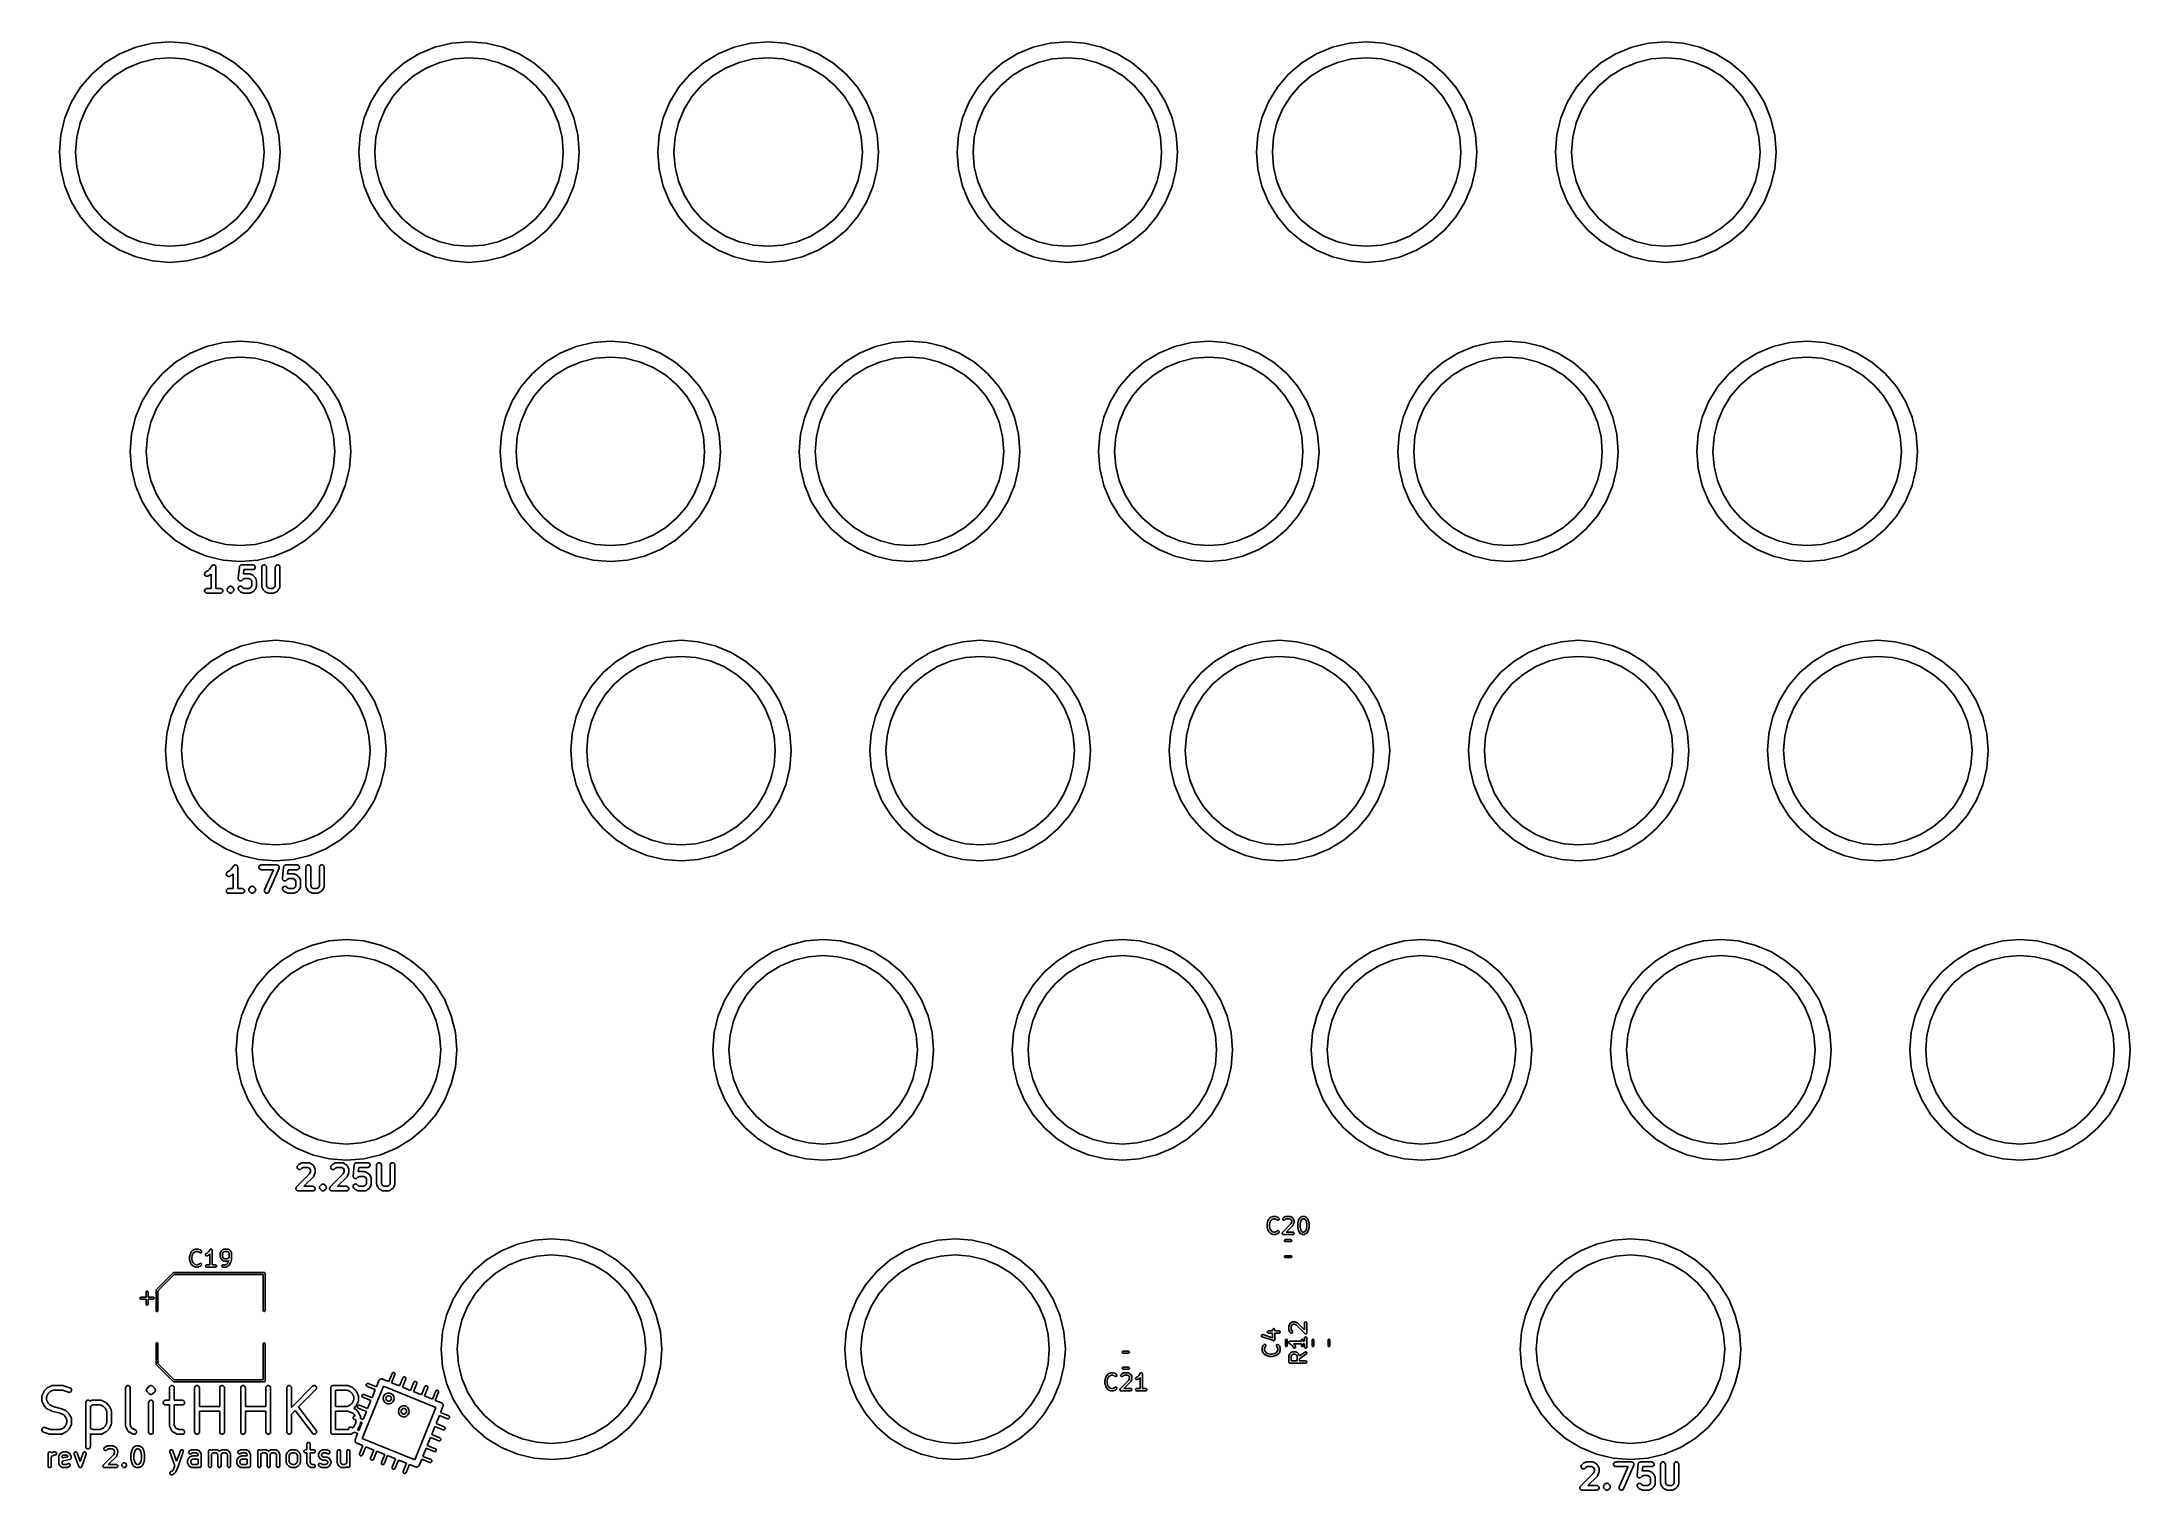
# Model space of a CAD drawing. Extents: x 42 to 175, y -135 to -43.
import ezdxf

# ---------------------------------------------------------------- set-up
doc = ezdxf.new("R2010")
doc.units = 0
doc.header["$MEASUREMENT"] = 0
doc.layers.add('BLACK', color=7, linetype='CONTINUOUS')

msp = doc.modelspace()

# ---------------------------------------------------------------- linework, layer by layer
at = {"layer": 'BLACK', "linetype": 'CONTINUOUS'}
for p, q in [((45.8737, -44.3207), (46.813, -43.7451)), ((46.813, -43.7451), (47.8307, -43.3236)), ((47.8307, -43.3236), (48.9018, -43.0664)), ((48.9018, -43.0664), (50, -42.98)), ((50, -42.98), (51.0982, -43.0664)), ((51.0982, -43.0664), (52.1693, -43.3236)), ((52.1693, -43.3236), (53.187, -43.7451)), ((53.187, -43.7451), (54.1263, -44.3207)), ((64.9237, -44.3207), (65.863, -43.7451)), ((65.863, -43.7451), (66.8807, -43.3236)), ((66.8807, -43.3236), (67.9518, -43.0664)), ((67.9518, -43.0664), (69.05, -42.98)), ((69.05, -42.98), (70.1482, -43.0664)), ((70.1482, -43.0664), (71.2193, -43.3236)), ((71.2193, -43.3236), (72.237, -43.7451)), ((72.237, -43.7451), (73.1763, -44.3207)), ((83.9737, -44.3207), (84.913, -43.7451)), ((84.913, -43.7451), (85.9307, -43.3236)), ((85.9307, -43.3236), (87.0018, -43.0664)), ((87.0018, -43.0664), (88.1, -42.98)), ((88.1, -42.98), (89.1982, -43.0664)), ((89.1982, -43.0664), (90.2693, -43.3236)), ((90.2693, -43.3236), (91.287, -43.7451)), ((91.287, -43.7451), (92.2263, -44.3207)), ((103.024, -44.3207), (103.963, -43.7451)), ((103.963, -43.7451), (104.981, -43.3236)), ((104.981, -43.3236), (106.052, -43.0664)), ((106.052, -43.0664), (107.15, -42.98)), ((107.15, -42.98), (108.248, -43.0664)), ((108.248, -43.0664), (109.319, -43.3236)), ((109.319, -43.3236), (110.337, -43.7451)), ((110.337, -43.7451), (111.276, -44.3207)), ((122.074, -44.3207), (123.013, -43.7451)), ((123.013, -43.7451), (124.031, -43.3236)), ((124.031, -43.3236), (125.102, -43.0664)), ((125.102, -43.0664), (126.2, -42.98)), ((126.2, -42.98), (127.298, -43.0664)), ((127.298, -43.0664), (128.369, -43.3236)), ((128.369, -43.3236), (129.387, -43.7451)), ((129.387, -43.7451), (130.326, -44.3207)), ((141.124, -44.3207), (142.063, -43.7451)), ((142.063, -43.7451), (143.081, -43.3236)), ((143.081, -43.3236), (144.152, -43.0664)), ((144.152, -43.0664), (145.25, -42.98)), ((145.25, -42.98), (146.348, -43.0664)), ((146.348, -43.0664), (147.419, -43.3236)), ((147.419, -43.3236), (148.437, -43.7451)), ((148.437, -43.7451), (149.376, -44.3207)), ((44.3207, -45.8737), (45.0361, -45.0361)), ((45.0361, -45.0361), (45.8737, -44.3207)), ((46.4733, -45.1459), (45.7574, -45.7574)), ((47.2761, -44.654), (46.4733, -45.1459)), ((48.1459, -44.2937), (47.2761, -44.654)), ((49.0614, -44.0739), (48.1459, -44.2937)), ((50, -44), (49.0614, -44.0739)), ((50.9386, -44.0739), (50, -44)), ((51.8541, -44.2937), (50.9386, -44.0739)), ((52.7239, -44.654), (51.8541, -44.2937)), ((53.5267, -45.1459), (52.7239, -44.654)), ((54.2426, -45.7574), (53.5267, -45.1459)), ((54.1263, -44.3207), (54.9639, -45.0361)), ((54.9639, -45.0361), (55.6793, -45.8737)), ((63.3707, -45.8737), (64.0861, -45.0361)), ((64.0861, -45.0361), (64.9237, -44.3207)), ((65.5233, -45.1459), (64.8074, -45.7574)), ((66.3261, -44.654), (65.5233, -45.1459)), ((67.1959, -44.2937), (66.3261, -44.654)), ((68.1114, -44.0739), (67.1959, -44.2937)), ((69.05, -44), (68.1114, -44.0739)), ((69.9886, -44.0739), (69.05, -44)), ((70.9041, -44.2937), (69.9886, -44.0739)), ((71.7739, -44.654), (70.9041, -44.2937)), ((72.5767, -45.1459), (71.7739, -44.654)), ((73.2926, -45.7574), (72.5767, -45.1459)), ((73.1763, -44.3207), (74.0139, -45.0361)), ((74.0139, -45.0361), (74.7293, -45.8737)), ((82.4207, -45.8737), (83.1361, -45.0361)), ((83.1361, -45.0361), (83.9737, -44.3207)), ((84.5733, -45.1459), (83.8574, -45.7574)), ((85.3761, -44.654), (84.5733, -45.1459)), ((86.2459, -44.2937), (85.3761, -44.654)), ((87.1614, -44.0739), (86.2459, -44.2937)), ((88.1, -44), (87.1614, -44.0739)), ((89.0386, -44.0739), (88.1, -44)), ((89.9541, -44.2937), (89.0386, -44.0739)), ((90.8239, -44.654), (89.9541, -44.2937)), ((91.6267, -45.1459), (90.8239, -44.654)), ((92.3426, -45.7574), (91.6267, -45.1459)), ((92.2263, -44.3207), (93.0639, -45.0361)), ((93.0639, -45.0361), (93.7793, -45.8737)), ((101.471, -45.8737), (102.186, -45.0361)), ((102.186, -45.0361), (103.024, -44.3207)), ((103.623, -45.1459), (102.907, -45.7574)), ((104.426, -44.654), (103.623, -45.1459)), ((105.296, -44.2937), (104.426, -44.654)), ((106.211, -44.0739), (105.296, -44.2937)), ((107.15, -44), (106.211, -44.0739)), ((108.089, -44.0739), (107.15, -44)), ((109.004, -44.2937), (108.089, -44.0739)), ((109.874, -44.654), (109.004, -44.2937)), ((110.677, -45.1459), (109.874, -44.654)), ((111.393, -45.7574), (110.677, -45.1459)), ((111.276, -44.3207), (112.114, -45.0361)), ((112.114, -45.0361), (112.829, -45.8737)), ((120.521, -45.8737), (121.236, -45.0361)), ((121.236, -45.0361), (122.074, -44.3207)), ((122.673, -45.1459), (121.957, -45.7574)), ((123.476, -44.654), (122.673, -45.1459)), ((124.346, -44.2937), (123.476, -44.654)), ((125.261, -44.0739), (124.346, -44.2937)), ((126.2, -44), (125.261, -44.0739)), ((127.139, -44.0739), (126.2, -44)), ((128.054, -44.2937), (127.139, -44.0739)), ((128.924, -44.654), (128.054, -44.2937)), ((129.727, -45.1459), (128.924, -44.654)), ((130.443, -45.7574), (129.727, -45.1459)), ((130.326, -44.3207), (131.164, -45.0361)), ((131.164, -45.0361), (131.879, -45.8737)), ((139.571, -45.8737), (140.286, -45.0361)), ((140.286, -45.0361), (141.124, -44.3207)), ((141.723, -45.1459), (141.007, -45.7574)), ((142.526, -44.654), (141.723, -45.1459)), ((143.396, -44.2937), (142.526, -44.654)), ((144.311, -44.0739), (143.396, -44.2937)), ((145.25, -44), (144.311, -44.0739)), ((146.189, -44.0739), (145.25, -44)), ((147.104, -44.2937), (146.189, -44.0739)), ((147.974, -44.654), (147.104, -44.2937)), ((148.777, -45.1459), (147.974, -44.654)), ((149.493, -45.7574), (148.777, -45.1459)), ((149.376, -44.3207), (150.214, -45.0361)), ((150.214, -45.0361), (150.929, -45.8737)), ((43.7451, -46.813), (44.3207, -45.8737)), ((45.1459, -46.4733), (44.654, -47.2761)), ((45.7574, -45.7574), (45.1459, -46.4733)), ((54.8541, -46.4733), (54.2426, -45.7574)), ((55.346, -47.2761), (54.8541, -46.4733)), ((55.6793, -45.8737), (56.2549, -46.813)), ((62.7951, -46.813), (63.3707, -45.8737)), ((64.1959, -46.4733), (63.704, -47.2761)), ((64.8074, -45.7574), (64.1959, -46.4733)), ((73.9041, -46.4733), (73.2926, -45.7574)), ((74.396, -47.2761), (73.9041, -46.4733)), ((74.7293, -45.8737), (75.3049, -46.813)), ((81.8451, -46.813), (82.4207, -45.8737)), ((83.2459, -46.4733), (82.754, -47.2761)), ((83.8574, -45.7574), (83.2459, -46.4733)), ((92.9541, -46.4733), (92.3426, -45.7574)), ((93.446, -47.2761), (92.9541, -46.4733)), ((93.7793, -45.8737), (94.3549, -46.813)), ((100.895, -46.813), (101.471, -45.8737)), ((102.296, -46.4733), (101.804, -47.2761)), ((102.907, -45.7574), (102.296, -46.4733)), ((112.004, -46.4733), (111.393, -45.7574)), ((112.496, -47.2761), (112.004, -46.4733)), ((112.829, -45.8737), (113.405, -46.813)), ((119.945, -46.813), (120.521, -45.8737)), ((121.346, -46.4733), (120.854, -47.2761)), ((121.957, -45.7574), (121.346, -46.4733)), ((131.054, -46.4733), (130.443, -45.7574)), ((131.546, -47.2761), (131.054, -46.4733)), ((131.879, -45.8737), (132.455, -46.813)), ((138.995, -46.813), (139.571, -45.8737)), ((140.396, -46.4733), (139.904, -47.2761)), ((141.007, -45.7574), (140.396, -46.4733)), ((150.104, -46.4733), (149.493, -45.7574)), ((150.596, -47.2761), (150.104, -46.4733)), ((150.929, -45.8737), (151.505, -46.813)), ((43.0664, -48.9018), (43.3236, -47.8307)), ((43.3236, -47.8307), (43.7451, -46.813)), ((44.654, -47.2761), (44.2937, -48.1459)), ((55.7063, -48.1459), (55.346, -47.2761)), ((56.2549, -46.813), (56.6764, -47.8307)), ((56.6764, -47.8307), (56.9336, -48.9018)), ((62.1164, -48.9018), (62.3736, -47.8307)), ((62.3736, -47.8307), (62.7951, -46.813)), ((63.704, -47.2761), (63.3437, -48.1459)), ((74.7563, -48.1459), (74.396, -47.2761)), ((75.3049, -46.813), (75.7264, -47.8307)), ((75.7264, -47.8307), (75.9836, -48.9018)), ((81.1664, -48.9018), (81.4236, -47.8307)), ((81.4236, -47.8307), (81.8451, -46.813)), ((82.754, -47.2761), (82.3937, -48.1459)), ((93.8063, -48.1459), (93.446, -47.2761)), ((94.3549, -46.813), (94.7764, -47.8307)), ((94.7764, -47.8307), (95.0336, -48.9018)), ((100.216, -48.9018), (100.474, -47.8307)), ((100.474, -47.8307), (100.895, -46.813)), ((101.804, -47.2761), (101.444, -48.1459)), ((112.856, -48.1459), (112.496, -47.2761)), ((113.405, -46.813), (113.826, -47.8307)), ((113.826, -47.8307), (114.084, -48.9018)), ((119.266, -48.9018), (119.524, -47.8307)), ((119.524, -47.8307), (119.945, -46.813)), ((120.854, -47.2761), (120.494, -48.1459)), ((131.906, -48.1459), (131.546, -47.2761)), ((132.455, -46.813), (132.876, -47.8307)), ((132.876, -47.8307), (133.134, -48.9018)), ((138.316, -48.9018), (138.574, -47.8307)), ((138.574, -47.8307), (138.995, -46.813)), ((139.904, -47.2761), (139.544, -48.1459)), ((150.956, -48.1459), (150.596, -47.2761)), ((151.505, -46.813), (151.926, -47.8307)), ((151.926, -47.8307), (152.184, -48.9018)), ((42.98, -50), (43.0664, -48.9018)), ((44.0739, -49.0614), (44, -50)), ((44.2937, -48.1459), (44.0739, -49.0614)), ((55.9261, -49.0614), (55.7063, -48.1459)), ((56, -50), (55.9261, -49.0614)), ((56.9336, -48.9018), (57.02, -50)), ((62.03, -50), (62.1164, -48.9018)), ((63.1239, -49.0614), (63.05, -50)), ((63.3437, -48.1459), (63.1239, -49.0614)), ((74.9761, -49.0614), (74.7563, -48.1459)), ((75.05, -50), (74.9761, -49.0614)), ((75.9836, -48.9018), (76.07, -50)), ((81.08, -50), (81.1664, -48.9018)), ((82.1739, -49.0614), (82.1, -50)), ((82.3937, -48.1459), (82.1739, -49.0614)), ((94.0261, -49.0614), (93.8063, -48.1459)), ((94.1, -50), (94.0261, -49.0614)), ((95.0336, -48.9018), (95.12, -50)), ((100.13, -50), (100.216, -48.9018)), ((101.224, -49.0614), (101.15, -50)), ((101.444, -48.1459), (101.224, -49.0614)), ((113.076, -49.0614), (112.856, -48.1459)), ((113.15, -50), (113.076, -49.0614)), ((114.084, -48.9018), (114.17, -50)), ((119.18, -50), (119.266, -48.9018)), ((120.274, -49.0614), (120.2, -50)), ((120.494, -48.1459), (120.274, -49.0614)), ((132.126, -49.0614), (131.906, -48.1459)), ((132.2, -50), (132.126, -49.0614)), ((133.134, -48.9018), (133.22, -50)), ((138.23, -50), (138.316, -48.9018)), ((139.324, -49.0614), (139.25, -50)), ((139.544, -48.1459), (139.324, -49.0614)), ((151.176, -49.0614), (150.956, -48.1459)), ((151.25, -50), (151.176, -49.0614)), ((152.184, -48.9018), (152.27, -50)), ((43.0664, -51.0982), (42.98, -50)), ((44, -50), (44.0739, -50.9386)), ((55.9261, -50.9386), (56, -50)), ((57.02, -50), (56.9336, -51.0982)), ((62.1164, -51.0982), (62.03, -50)), ((63.05, -50), (63.1239, -50.9386)), ((74.9761, -50.9386), (75.05, -50)), ((76.07, -50), (75.9836, -51.0982)), ((81.1664, -51.0982), (81.08, -50)), ((82.1, -50), (82.1739, -50.9386)), ((94.0261, -50.9386), (94.1, -50)), ((95.12, -50), (95.0336, -51.0982)), ((100.216, -51.0982), (100.13, -50)), ((101.15, -50), (101.224, -50.9386)), ((113.076, -50.9386), (113.15, -50)), ((114.17, -50), (114.084, -51.0982)), ((119.266, -51.0982), (119.18, -50)), ((120.2, -50), (120.274, -50.9386)), ((132.126, -50.9386), (132.2, -50)), ((133.22, -50), (133.134, -51.0982)), ((138.316, -51.0982), (138.23, -50)), ((139.25, -50), (139.324, -50.9386)), ((151.176, -50.9386), (151.25, -50)), ((152.27, -50), (152.184, -51.0982)), ((43.3236, -52.1693), (43.0664, -51.0982)), ((44.0739, -50.9386), (44.2937, -51.8541)), ((44.2937, -51.8541), (44.654, -52.7239)), ((55.346, -52.7239), (55.7063, -51.8541)), ((55.7063, -51.8541), (55.9261, -50.9386)), ((56.9336, -51.0982), (56.6764, -52.1693)), ((62.3736, -52.1693), (62.1164, -51.0982)), ((63.1239, -50.9386), (63.3437, -51.8541)), ((63.3437, -51.8541), (63.704, -52.7239)), ((74.396, -52.7239), (74.7563, -51.8541)), ((74.7563, -51.8541), (74.9761, -50.9386)), ((75.9836, -51.0982), (75.7264, -52.1693)), ((81.4236, -52.1693), (81.1664, -51.0982)), ((82.1739, -50.9386), (82.3937, -51.8541)), ((82.3937, -51.8541), (82.754, -52.7239)), ((93.446, -52.7239), (93.8063, -51.8541)), ((93.8063, -51.8541), (94.0261, -50.9386)), ((95.0336, -51.0982), (94.7764, -52.1693)), ((100.474, -52.1693), (100.216, -51.0982)), ((101.224, -50.9386), (101.444, -51.8541)), ((101.444, -51.8541), (101.804, -52.7239)), ((112.496, -52.7239), (112.856, -51.8541)), ((112.856, -51.8541), (113.076, -50.9386)), ((114.084, -51.0982), (113.826, -52.1693)), ((119.524, -52.1693), (119.266, -51.0982)), ((120.274, -50.9386), (120.494, -51.8541)), ((120.494, -51.8541), (120.854, -52.7239)), ((131.546, -52.7239), (131.906, -51.8541)), ((131.906, -51.8541), (132.126, -50.9386)), ((133.134, -51.0982), (132.876, -52.1693)), ((138.574, -52.1693), (138.316, -51.0982)), ((139.324, -50.9386), (139.544, -51.8541)), ((139.544, -51.8541), (139.904, -52.7239)), ((150.596, -52.7239), (150.956, -51.8541)), ((150.956, -51.8541), (151.176, -50.9386)), ((152.184, -51.0982), (151.926, -52.1693)), ((43.7451, -53.187), (43.3236, -52.1693)), ((44.3207, -54.1263), (43.7451, -53.187)), ((44.654, -52.7239), (45.1459, -53.5267)), ((54.8541, -53.5267), (55.346, -52.7239)), ((56.2549, -53.187), (55.6793, -54.1263)), ((56.6764, -52.1693), (56.2549, -53.187)), ((62.7951, -53.187), (62.3736, -52.1693)), ((63.3707, -54.1263), (62.7951, -53.187)), ((63.704, -52.7239), (64.1959, -53.5267)), ((73.9041, -53.5267), (74.396, -52.7239)), ((75.3049, -53.187), (74.7293, -54.1263)), ((75.7264, -52.1693), (75.3049, -53.187)), ((81.8451, -53.187), (81.4236, -52.1693)), ((82.4207, -54.1263), (81.8451, -53.187)), ((82.754, -52.7239), (83.2459, -53.5267)), ((92.9541, -53.5267), (93.446, -52.7239)), ((94.3549, -53.187), (93.7793, -54.1263)), ((94.7764, -52.1693), (94.3549, -53.187)), ((100.895, -53.187), (100.474, -52.1693)), ((101.471, -54.1263), (100.895, -53.187)), ((101.804, -52.7239), (102.296, -53.5267)), ((112.004, -53.5267), (112.496, -52.7239)), ((113.405, -53.187), (112.829, -54.1263)), ((113.826, -52.1693), (113.405, -53.187)), ((119.945, -53.187), (119.524, -52.1693)), ((120.521, -54.1263), (119.945, -53.187)), ((120.854, -52.7239), (121.346, -53.5267)), ((131.054, -53.5267), (131.546, -52.7239)), ((132.455, -53.187), (131.879, -54.1263)), ((132.876, -52.1693), (132.455, -53.187)), ((138.995, -53.187), (138.574, -52.1693)), ((139.571, -54.1263), (138.995, -53.187)), ((139.904, -52.7239), (140.396, -53.5267)), ((150.104, -53.5267), (150.596, -52.7239)), ((151.505, -53.187), (150.929, -54.1263)), ((151.926, -52.1693), (151.505, -53.187)), ((45.0361, -54.9639), (44.3207, -54.1263)), ((45.1459, -53.5267), (45.7574, -54.2426)), ((45.7574, -54.2426), (46.4733, -54.8541)), ((53.5267, -54.8541), (54.2426, -54.2426)), ((54.2426, -54.2426), (54.8541, -53.5267)), ((55.6793, -54.1263), (54.9639, -54.9639)), ((64.0861, -54.9639), (63.3707, -54.1263)), ((64.1959, -53.5267), (64.8074, -54.2426)), ((64.8074, -54.2426), (65.5233, -54.8541)), ((72.5767, -54.8541), (73.2926, -54.2426)), ((73.2926, -54.2426), (73.9041, -53.5267)), ((74.7293, -54.1263), (74.0139, -54.9639)), ((83.1361, -54.9639), (82.4207, -54.1263)), ((83.2459, -53.5267), (83.8574, -54.2426)), ((83.8574, -54.2426), (84.5733, -54.8541)), ((91.6267, -54.8541), (92.3426, -54.2426)), ((92.3426, -54.2426), (92.9541, -53.5267)), ((93.7793, -54.1263), (93.0639, -54.9639)), ((102.186, -54.9639), (101.471, -54.1263)), ((102.296, -53.5267), (102.907, -54.2426)), ((102.907, -54.2426), (103.623, -54.8541)), ((110.677, -54.8541), (111.393, -54.2426)), ((111.393, -54.2426), (112.004, -53.5267)), ((112.829, -54.1263), (112.114, -54.9639)), ((121.236, -54.9639), (120.521, -54.1263)), ((121.346, -53.5267), (121.957, -54.2426)), ((121.957, -54.2426), (122.673, -54.8541)), ((129.727, -54.8541), (130.443, -54.2426)), ((130.443, -54.2426), (131.054, -53.5267)), ((131.879, -54.1263), (131.164, -54.9639)), ((140.286, -54.9639), (139.571, -54.1263)), ((140.396, -53.5267), (141.007, -54.2426)), ((141.007, -54.2426), (141.723, -54.8541)), ((148.777, -54.8541), (149.493, -54.2426)), ((149.493, -54.2426), (150.104, -53.5267)), ((150.929, -54.1263), (150.214, -54.9639)), ((45.8737, -55.6793), (45.0361, -54.9639)), ((46.813, -56.2549), (45.8737, -55.6793)), ((46.4733, -54.8541), (47.2761, -55.346)), ((47.2761, -55.346), (48.1459, -55.7063)), ((48.1459, -55.7063), (49.0614, -55.9261)), ((50.9386, -55.9261), (51.8541, -55.7063)), ((51.8541, -55.7063), (52.7239, -55.346)), ((52.7239, -55.346), (53.5267, -54.8541)), ((54.1263, -55.6793), (53.187, -56.2549)), ((54.9639, -54.9639), (54.1263, -55.6793)), ((64.9237, -55.6793), (64.0861, -54.9639)), ((65.863, -56.2549), (64.9237, -55.6793)), ((65.5233, -54.8541), (66.3261, -55.346)), ((66.3261, -55.346), (67.1959, -55.7063)), ((67.1959, -55.7063), (68.1114, -55.9261)), ((69.9886, -55.9261), (70.9041, -55.7063)), ((70.9041, -55.7063), (71.7739, -55.346)), ((71.7739, -55.346), (72.5767, -54.8541)), ((73.1763, -55.6793), (72.237, -56.2549)), ((74.0139, -54.9639), (73.1763, -55.6793)), ((83.9737, -55.6793), (83.1361, -54.9639)), ((84.913, -56.2549), (83.9737, -55.6793)), ((84.5733, -54.8541), (85.3761, -55.346)), ((85.3761, -55.346), (86.2459, -55.7063)), ((86.2459, -55.7063), (87.1614, -55.9261)), ((89.0386, -55.9261), (89.9541, -55.7063)), ((89.9541, -55.7063), (90.8239, -55.346)), ((90.8239, -55.346), (91.6267, -54.8541)), ((92.2263, -55.6793), (91.287, -56.2549)), ((93.0639, -54.9639), (92.2263, -55.6793)), ((103.024, -55.6793), (102.186, -54.9639)), ((103.963, -56.2549), (103.024, -55.6793)), ((103.623, -54.8541), (104.426, -55.346)), ((104.426, -55.346), (105.296, -55.7063)), ((105.296, -55.7063), (106.211, -55.9261)), ((108.089, -55.9261), (109.004, -55.7063)), ((109.004, -55.7063), (109.874, -55.346)), ((109.874, -55.346), (110.677, -54.8541)), ((111.276, -55.6793), (110.337, -56.2549)), ((112.114, -54.9639), (111.276, -55.6793)), ((122.074, -55.6793), (121.236, -54.9639)), ((123.013, -56.2549), (122.074, -55.6793)), ((122.673, -54.8541), (123.476, -55.346)), ((123.476, -55.346), (124.346, -55.7063)), ((124.346, -55.7063), (125.261, -55.9261)), ((127.139, -55.9261), (128.054, -55.7063)), ((128.054, -55.7063), (128.924, -55.346)), ((128.924, -55.346), (129.727, -54.8541)), ((130.326, -55.6793), (129.387, -56.2549)), ((131.164, -54.9639), (130.326, -55.6793)), ((141.124, -55.6793), (140.286, -54.9639)), ((142.063, -56.2549), (141.124, -55.6793)), ((141.723, -54.8541), (142.526, -55.346)), ((142.526, -55.346), (143.396, -55.7063)), ((143.396, -55.7063), (144.311, -55.9261)), ((146.189, -55.9261), (147.104, -55.7063)), ((147.104, -55.7063), (147.974, -55.346)), ((147.974, -55.346), (148.777, -54.8541)), ((149.376, -55.6793), (148.437, -56.2549)), ((150.214, -54.9639), (149.376, -55.6793)), ((47.8307, -56.6764), (46.813, -56.2549)), ((48.9018, -56.9336), (47.8307, -56.6764)), ((50, -57.02), (48.9018, -56.9336)), ((49.0614, -55.9261), (50, -56)), ((50, -56), (50.9386, -55.9261)), ((51.0982, -56.9336), (50, -57.02)), ((52.1693, -56.6764), (51.0982, -56.9336)), ((53.187, -56.2549), (52.1693, -56.6764)), ((66.8807, -56.6764), (65.863, -56.2549)), ((67.9518, -56.9336), (66.8807, -56.6764)), ((69.05, -57.02), (67.9518, -56.9336)), ((68.1114, -55.9261), (69.05, -56)), ((69.05, -56), (69.9886, -55.9261)), ((70.1482, -56.9336), (69.05, -57.02)), ((71.2193, -56.6764), (70.1482, -56.9336)), ((72.237, -56.2549), (71.2193, -56.6764)), ((85.9307, -56.6764), (84.913, -56.2549)), ((87.0018, -56.9336), (85.9307, -56.6764)), ((88.1, -57.02), (87.0018, -56.9336)), ((87.1614, -55.9261), (88.1, -56)), ((88.1, -56), (89.0386, -55.9261)), ((89.1982, -56.9336), (88.1, -57.02)), ((90.2693, -56.6764), (89.1982, -56.9336)), ((91.287, -56.2549), (90.2693, -56.6764)), ((104.981, -56.6764), (103.963, -56.2549)), ((106.052, -56.9336), (104.981, -56.6764)), ((107.15, -57.02), (106.052, -56.9336)), ((106.211, -55.9261), (107.15, -56)), ((107.15, -56), (108.089, -55.9261)), ((108.248, -56.9336), (107.15, -57.02)), ((109.319, -56.6764), (108.248, -56.9336)), ((110.337, -56.2549), (109.319, -56.6764)), ((124.031, -56.6764), (123.013, -56.2549)), ((125.102, -56.9336), (124.031, -56.6764)), ((126.2, -57.02), (125.102, -56.9336)), ((125.261, -55.9261), (126.2, -56)), ((126.2, -56), (127.139, -55.9261)), ((127.298, -56.9336), (126.2, -57.02)), ((128.369, -56.6764), (127.298, -56.9336)), ((129.387, -56.2549), (128.369, -56.6764)), ((143.081, -56.6764), (142.063, -56.2549)), ((144.152, -56.9336), (143.081, -56.6764)), ((145.25, -57.02), (144.152, -56.9336)), ((144.311, -55.9261), (145.25, -56)), ((145.25, -56), (146.189, -55.9261)), ((146.348, -56.9336), (145.25, -57.02)), ((147.419, -56.6764), (146.348, -56.9336)), ((148.437, -56.2549), (147.419, -56.6764)), ((51.313, -62.7951), (52.3307, -62.3736)), ((52.3307, -62.3736), (53.4018, -62.1164)), ((53.4018, -62.1164), (54.5, -62.03)), ((54.5, -62.03), (55.5982, -62.1164)), ((55.5982, -62.1164), (56.6693, -62.3736)), ((56.6693, -62.3736), (57.687, -62.7951)), ((74.863, -62.7951), (75.8807, -62.3736)), ((75.8807, -62.3736), (76.9518, -62.1164)), ((76.9518, -62.1164), (78.05, -62.03)), ((78.05, -62.03), (79.1482, -62.1164)), ((79.1482, -62.1164), (80.2193, -62.3736)), ((80.2193, -62.3736), (81.237, -62.7951)), ((93.913, -62.7951), (94.9307, -62.3736)), ((94.9307, -62.3736), (96.0018, -62.1164)), ((96.0018, -62.1164), (97.1, -62.03)), ((97.1, -62.03), (98.1982, -62.1164)), ((98.1982, -62.1164), (99.2693, -62.3736)), ((99.2693, -62.3736), (100.287, -62.7951)), ((112.963, -62.7951), (113.981, -62.3736)), ((113.981, -62.3736), (115.052, -62.1164)), ((115.052, -62.1164), (116.15, -62.03)), ((116.15, -62.03), (117.248, -62.1164)), ((117.248, -62.1164), (118.319, -62.3736)), ((118.319, -62.3736), (119.337, -62.7951)), ((132.013, -62.7951), (133.031, -62.3736)), ((133.031, -62.3736), (134.102, -62.1164)), ((134.102, -62.1164), (135.2, -62.03)), ((135.2, -62.03), (136.298, -62.1164)), ((136.298, -62.1164), (137.369, -62.3736)), ((137.369, -62.3736), (138.387, -62.7951)), ((151.063, -62.7951), (152.081, -62.3736)), ((152.081, -62.3736), (153.152, -62.1164)), ((153.152, -62.1164), (154.25, -62.03)), ((154.25, -62.03), (155.348, -62.1164)), ((155.348, -62.1164), (156.419, -62.3736)), ((156.419, -62.3736), (157.437, -62.7951)), ((49.5361, -64.0861), (50.3737, -63.3707)), ((50.3737, -63.3707), (51.313, -62.7951)), ((51.7761, -63.704), (50.9733, -64.1959)), ((52.6459, -63.3437), (51.7761, -63.704)), ((53.5614, -63.1239), (52.6459, -63.3437)), ((54.5, -63.05), (53.5614, -63.1239)), ((55.4386, -63.1239), (54.5, -63.05)), ((56.3541, -63.3437), (55.4386, -63.1239)), ((57.2239, -63.704), (56.3541, -63.3437)), ((58.0267, -64.1959), (57.2239, -63.704)), ((57.687, -62.7951), (58.6263, -63.3707)), ((58.6263, -63.3707), (59.4639, -64.0861)), ((73.0861, -64.0861), (73.9237, -63.3707)), ((73.9237, -63.3707), (74.863, -62.7951)), ((75.3261, -63.704), (74.5233, -64.1959)), ((76.1959, -63.3437), (75.3261, -63.704)), ((77.1114, -63.1239), (76.1959, -63.3437)), ((78.05, -63.05), (77.1114, -63.1239)), ((78.9886, -63.1239), (78.05, -63.05)), ((79.9041, -63.3437), (78.9886, -63.1239)), ((80.7739, -63.704), (79.9041, -63.3437)), ((81.5767, -64.1959), (80.7739, -63.704)), ((81.237, -62.7951), (82.1763, -63.3707)), ((82.1763, -63.3707), (83.0139, -64.0861)), ((92.1361, -64.0861), (92.9737, -63.3707)), ((92.9737, -63.3707), (93.913, -62.7951)), ((94.3761, -63.704), (93.5733, -64.1959)), ((95.2459, -63.3437), (94.3761, -63.704)), ((96.1614, -63.1239), (95.2459, -63.3437)), ((97.1, -63.05), (96.1614, -63.1239)), ((98.0386, -63.1239), (97.1, -63.05)), ((98.9541, -63.3437), (98.0386, -63.1239)), ((99.8239, -63.704), (98.9541, -63.3437)), ((100.627, -64.1959), (99.8239, -63.704)), ((100.287, -62.7951), (101.226, -63.3707)), ((101.226, -63.3707), (102.064, -64.0861)), ((111.186, -64.0861), (112.024, -63.3707)), ((112.024, -63.3707), (112.963, -62.7951)), ((113.426, -63.704), (112.623, -64.1959)), ((114.296, -63.3437), (113.426, -63.704)), ((115.211, -63.1239), (114.296, -63.3437)), ((116.15, -63.05), (115.211, -63.1239)), ((117.089, -63.1239), (116.15, -63.05)), ((118.004, -63.3437), (117.089, -63.1239)), ((118.874, -63.704), (118.004, -63.3437)), ((119.677, -64.1959), (118.874, -63.704)), ((119.337, -62.7951), (120.276, -63.3707)), ((120.276, -63.3707), (121.114, -64.0861)), ((130.236, -64.0861), (131.074, -63.3707)), ((131.074, -63.3707), (132.013, -62.7951)), ((132.476, -63.704), (131.673, -64.1959)), ((133.346, -63.3437), (132.476, -63.704)), ((134.261, -63.1239), (133.346, -63.3437)), ((135.2, -63.05), (134.261, -63.1239)), ((136.139, -63.1239), (135.2, -63.05)), ((137.054, -63.3437), (136.139, -63.1239)), ((137.924, -63.704), (137.054, -63.3437)), ((138.727, -64.1959), (137.924, -63.704)), ((138.387, -62.7951), (139.326, -63.3707)), ((139.326, -63.3707), (140.164, -64.0861)), ((149.286, -64.0861), (150.124, -63.3707)), ((150.124, -63.3707), (151.063, -62.7951)), ((151.526, -63.704), (150.723, -64.1959)), ((152.396, -63.3437), (151.526, -63.704)), ((153.311, -63.1239), (152.396, -63.3437)), ((154.25, -63.05), (153.311, -63.1239)), ((155.189, -63.1239), (154.25, -63.05)), ((156.104, -63.3437), (155.189, -63.1239)), ((156.974, -63.704), (156.104, -63.3437)), ((157.777, -64.1959), (156.974, -63.704)), ((157.437, -62.7951), (158.376, -63.3707)), ((158.376, -63.3707), (159.214, -64.0861)), ((48.2451, -65.863), (48.8207, -64.9237)), ((48.8207, -64.9237), (49.5361, -64.0861)), ((50.2574, -64.8074), (49.6459, -65.5233)), ((50.9733, -64.1959), (50.2574, -64.8074)), ((58.7426, -64.8074), (58.0267, -64.1959)), ((59.3541, -65.5233), (58.7426, -64.8074)), ((59.4639, -64.0861), (60.1793, -64.9237)), ((60.1793, -64.9237), (60.7549, -65.863)), ((71.7951, -65.863), (72.3707, -64.9237)), ((72.3707, -64.9237), (73.0861, -64.0861)), ((73.8074, -64.8074), (73.1959, -65.5233)), ((74.5233, -64.1959), (73.8074, -64.8074)), ((82.2926, -64.8074), (81.5767, -64.1959)), ((82.9041, -65.5233), (82.2926, -64.8074)), ((83.0139, -64.0861), (83.7293, -64.9237)), ((83.7293, -64.9237), (84.3049, -65.863)), ((90.8451, -65.863), (91.4207, -64.9237)), ((91.4207, -64.9237), (92.1361, -64.0861)), ((92.8574, -64.8074), (92.2459, -65.5233)), ((93.5733, -64.1959), (92.8574, -64.8074)), ((101.343, -64.8074), (100.627, -64.1959)), ((101.954, -65.5233), (101.343, -64.8074)), ((102.064, -64.0861), (102.779, -64.9237)), ((102.779, -64.9237), (103.355, -65.863)), ((109.895, -65.863), (110.471, -64.9237)), ((110.471, -64.9237), (111.186, -64.0861)), ((111.907, -64.8074), (111.296, -65.5233)), ((112.623, -64.1959), (111.907, -64.8074)), ((120.393, -64.8074), (119.677, -64.1959)), ((121.004, -65.5233), (120.393, -64.8074)), ((121.114, -64.0861), (121.829, -64.9237)), ((121.829, -64.9237), (122.405, -65.863)), ((128.945, -65.863), (129.521, -64.9237)), ((129.521, -64.9237), (130.236, -64.0861)), ((130.957, -64.8074), (130.346, -65.5233)), ((131.673, -64.1959), (130.957, -64.8074)), ((139.443, -64.8074), (138.727, -64.1959)), ((140.054, -65.5233), (139.443, -64.8074)), ((140.164, -64.0861), (140.879, -64.9237)), ((140.879, -64.9237), (141.455, -65.863)), ((147.995, -65.863), (148.571, -64.9237)), ((148.571, -64.9237), (149.286, -64.0861)), ((150.007, -64.8074), (149.396, -65.5233)), ((150.723, -64.1959), (150.007, -64.8074)), ((158.493, -64.8074), (157.777, -64.1959)), ((159.104, -65.5233), (158.493, -64.8074)), ((159.214, -64.0861), (159.929, -64.9237)), ((159.929, -64.9237), (160.505, -65.863)), ((47.8236, -66.8807), (48.2451, -65.863)), ((49.154, -66.3261), (48.7937, -67.1959)), ((49.6459, -65.5233), (49.154, -66.3261)), ((59.846, -66.3261), (59.3541, -65.5233)), ((60.2063, -67.1959), (59.846, -66.3261)), ((60.7549, -65.863), (61.1764, -66.8807)), ((71.3736, -66.8807), (71.7951, -65.863)), ((72.704, -66.3261), (72.3437, -67.1959)), ((73.1959, -65.5233), (72.704, -66.3261)), ((83.396, -66.3261), (82.9041, -65.5233)), ((83.7563, -67.1959), (83.396, -66.3261)), ((84.3049, -65.863), (84.7264, -66.8807)), ((90.4236, -66.8807), (90.8451, -65.863)), ((91.754, -66.3261), (91.3937, -67.1959)), ((92.2459, -65.5233), (91.754, -66.3261)), ((102.446, -66.3261), (101.954, -65.5233)), ((102.806, -67.1959), (102.446, -66.3261)), ((103.355, -65.863), (103.776, -66.8807)), ((109.474, -66.8807), (109.895, -65.863)), ((110.804, -66.3261), (110.444, -67.1959)), ((111.296, -65.5233), (110.804, -66.3261)), ((121.496, -66.3261), (121.004, -65.5233)), ((121.856, -67.1959), (121.496, -66.3261)), ((122.405, -65.863), (122.826, -66.8807)), ((128.524, -66.8807), (128.945, -65.863)), ((129.854, -66.3261), (129.494, -67.1959)), ((130.346, -65.5233), (129.854, -66.3261)), ((140.546, -66.3261), (140.054, -65.5233)), ((140.906, -67.1959), (140.546, -66.3261)), ((141.455, -65.863), (141.876, -66.8807)), ((147.574, -66.8807), (147.995, -65.863)), ((148.904, -66.3261), (148.544, -67.1959)), ((149.396, -65.5233), (148.904, -66.3261)), ((159.596, -66.3261), (159.104, -65.5233)), ((159.956, -67.1959), (159.596, -66.3261)), ((160.505, -65.863), (160.926, -66.8807)), ((47.5664, -67.9518), (47.8236, -66.8807)), ((48.7937, -67.1959), (48.5739, -68.1114)), ((60.4261, -68.1114), (60.2063, -67.1959)), ((61.1764, -66.8807), (61.4336, -67.9518)), ((71.1164, -67.9518), (71.3736, -66.8807)), ((72.3437, -67.1959), (72.1239, -68.1114)), ((83.9761, -68.1114), (83.7563, -67.1959)), ((84.7264, -66.8807), (84.9836, -67.9518)), ((90.1664, -67.9518), (90.4236, -66.8807)), ((91.3937, -67.1959), (91.1739, -68.1114)), ((103.026, -68.1114), (102.806, -67.1959)), ((103.776, -66.8807), (104.034, -67.9518)), ((109.216, -67.9518), (109.474, -66.8807)), ((110.444, -67.1959), (110.224, -68.1114)), ((122.076, -68.1114), (121.856, -67.1959)), ((122.826, -66.8807), (123.084, -67.9518)), ((128.266, -67.9518), (128.524, -66.8807)), ((129.494, -67.1959), (129.274, -68.1114)), ((141.126, -68.1114), (140.906, -67.1959)), ((141.876, -66.8807), (142.134, -67.9518)), ((147.316, -67.9518), (147.574, -66.8807)), ((148.544, -67.1959), (148.324, -68.1114)), ((160.176, -68.1114), (159.956, -67.1959)), ((160.926, -66.8807), (161.184, -67.9518)), ((47.48, -69.05), (47.5664, -67.9518)), ((47.5664, -70.1482), (47.48, -69.05)), ((48.5739, -68.1114), (48.5, -69.05)), ((48.5, -69.05), (48.5739, -69.9886)), ((60.5, -69.05), (60.4261, -68.1114)), ((60.4261, -69.9886), (60.5, -69.05)), ((61.4336, -67.9518), (61.52, -69.05)), ((61.52, -69.05), (61.4336, -70.1482)), ((71.03, -69.05), (71.1164, -67.9518)), ((71.1164, -70.1482), (71.03, -69.05)), ((72.1239, -68.1114), (72.05, -69.05)), ((72.05, -69.05), (72.1239, -69.9886)), ((84.05, -69.05), (83.9761, -68.1114)), ((83.9761, -69.9886), (84.05, -69.05)), ((84.9836, -67.9518), (85.07, -69.05)), ((85.07, -69.05), (84.9836, -70.1482)), ((90.08, -69.05), (90.1664, -67.9518)), ((90.1664, -70.1482), (90.08, -69.05)), ((91.1739, -68.1114), (91.1, -69.05)), ((91.1, -69.05), (91.1739, -69.9886)), ((103.1, -69.05), (103.026, -68.1114)), ((103.026, -69.9886), (103.1, -69.05)), ((104.034, -67.9518), (104.12, -69.05)), ((104.12, -69.05), (104.034, -70.1482)), ((109.13, -69.05), (109.216, -67.9518)), ((109.216, -70.1482), (109.13, -69.05)), ((110.224, -68.1114), (110.15, -69.05)), ((110.15, -69.05), (110.224, -69.9886)), ((122.15, -69.05), (122.076, -68.1114)), ((122.076, -69.9886), (122.15, -69.05)), ((123.084, -67.9518), (123.17, -69.05)), ((123.17, -69.05), (123.084, -70.1482)), ((128.18, -69.05), (128.266, -67.9518)), ((128.266, -70.1482), (128.18, -69.05)), ((129.274, -68.1114), (129.2, -69.05)), ((129.2, -69.05), (129.274, -69.9886)), ((141.2, -69.05), (141.126, -68.1114)), ((141.126, -69.9886), (141.2, -69.05)), ((142.134, -67.9518), (142.22, -69.05)), ((142.22, -69.05), (142.134, -70.1482)), ((147.23, -69.05), (147.316, -67.9518)), ((147.316, -70.1482), (147.23, -69.05)), ((148.324, -68.1114), (148.25, -69.05)), ((148.25, -69.05), (148.324, -69.9886)), ((160.25, -69.05), (160.176, -68.1114)), ((160.176, -69.9886), (160.25, -69.05)), ((161.184, -67.9518), (161.27, -69.05)), ((161.27, -69.05), (161.184, -70.1482)), ((47.8236, -71.2193), (47.5664, -70.1482)), ((48.5739, -69.9886), (48.7937, -70.9041)), ((60.2063, -70.9041), (60.4261, -69.9886)), ((61.4336, -70.1482), (61.1764, -71.2193)), ((71.3736, -71.2193), (71.1164, -70.1482)), ((72.1239, -69.9886), (72.3437, -70.9041)), ((83.7563, -70.9041), (83.9761, -69.9886)), ((84.9836, -70.1482), (84.7264, -71.2193)), ((90.4236, -71.2193), (90.1664, -70.1482)), ((91.1739, -69.9886), (91.3937, -70.9041)), ((102.806, -70.9041), (103.026, -69.9886)), ((104.034, -70.1482), (103.776, -71.2193)), ((109.474, -71.2193), (109.216, -70.1482)), ((110.224, -69.9886), (110.444, -70.9041)), ((121.856, -70.9041), (122.076, -69.9886)), ((123.084, -70.1482), (122.826, -71.2193)), ((128.524, -71.2193), (128.266, -70.1482)), ((129.274, -69.9886), (129.494, -70.9041)), ((140.906, -70.9041), (141.126, -69.9886)), ((142.134, -70.1482), (141.876, -71.2193)), ((147.574, -71.2193), (147.316, -70.1482)), ((148.324, -69.9886), (148.544, -70.9041)), ((159.956, -70.9041), (160.176, -69.9886)), ((161.184, -70.1482), (160.926, -71.2193)), ((48.2451, -72.237), (47.8236, -71.2193)), ((48.7937, -70.9041), (49.154, -71.7739)), ((49.154, -71.7739), (49.6459, -72.5767)), ((59.3541, -72.5767), (59.846, -71.7739)), ((59.846, -71.7739), (60.2063, -70.9041)), ((61.1764, -71.2193), (60.7549, -72.237)), ((71.7951, -72.237), (71.3736, -71.2193)), ((72.3437, -70.9041), (72.704, -71.7739)), ((72.704, -71.7739), (73.1959, -72.5767)), ((82.9041, -72.5767), (83.396, -71.7739)), ((83.396, -71.7739), (83.7563, -70.9041)), ((84.7264, -71.2193), (84.3049, -72.237)), ((90.8451, -72.237), (90.4236, -71.2193)), ((91.3937, -70.9041), (91.754, -71.7739)), ((91.754, -71.7739), (92.2459, -72.5767)), ((101.954, -72.5767), (102.446, -71.7739)), ((102.446, -71.7739), (102.806, -70.9041)), ((103.776, -71.2193), (103.355, -72.237)), ((109.895, -72.237), (109.474, -71.2193)), ((110.444, -70.9041), (110.804, -71.7739)), ((110.804, -71.7739), (111.296, -72.5767)), ((121.004, -72.5767), (121.496, -71.7739)), ((121.496, -71.7739), (121.856, -70.9041)), ((122.826, -71.2193), (122.405, -72.237)), ((128.945, -72.237), (128.524, -71.2193)), ((129.494, -70.9041), (129.854, -71.7739)), ((129.854, -71.7739), (130.346, -72.5767)), ((140.054, -72.5767), (140.546, -71.7739)), ((140.546, -71.7739), (140.906, -70.9041)), ((141.876, -71.2193), (141.455, -72.237)), ((147.995, -72.237), (147.574, -71.2193)), ((148.544, -70.9041), (148.904, -71.7739)), ((148.904, -71.7739), (149.396, -72.5767)), ((159.104, -72.5767), (159.596, -71.7739)), ((159.596, -71.7739), (159.956, -70.9041)), ((160.926, -71.2193), (160.505, -72.237)), ((48.8207, -73.1763), (48.2451, -72.237)), ((49.6459, -72.5767), (50.2574, -73.2926)), ((58.7426, -73.2926), (59.3541, -72.5767)), ((60.7549, -72.237), (60.1793, -73.1763)), ((72.3707, -73.1763), (71.7951, -72.237)), ((73.1959, -72.5767), (73.8074, -73.2926)), ((82.2926, -73.2926), (82.9041, -72.5767)), ((84.3049, -72.237), (83.7293, -73.1763)), ((91.4207, -73.1763), (90.8451, -72.237)), ((92.2459, -72.5767), (92.8574, -73.2926)), ((101.343, -73.2926), (101.954, -72.5767)), ((103.355, -72.237), (102.779, -73.1763)), ((110.471, -73.1763), (109.895, -72.237)), ((111.296, -72.5767), (111.907, -73.2926)), ((120.393, -73.2926), (121.004, -72.5767)), ((122.405, -72.237), (121.829, -73.1763)), ((129.521, -73.1763), (128.945, -72.237)), ((130.346, -72.5767), (130.957, -73.2926)), ((139.443, -73.2926), (140.054, -72.5767)), ((141.455, -72.237), (140.879, -73.1763)), ((148.571, -73.1763), (147.995, -72.237)), ((149.396, -72.5767), (150.007, -73.2926)), ((158.493, -73.2926), (159.104, -72.5767)), ((160.505, -72.237), (159.929, -73.1763)), ((49.5361, -74.0139), (48.8207, -73.1763)), ((50.3737, -74.7293), (49.5361, -74.0139)), ((50.2574, -73.2926), (50.9733, -73.9041)), ((50.9733, -73.9041), (51.7761, -74.396)), ((51.7761, -74.396), (52.6459, -74.7563)), ((56.3541, -74.7563), (57.2239, -74.396)), ((57.2239, -74.396), (58.0267, -73.9041)), ((58.0267, -73.9041), (58.7426, -73.2926)), ((59.4639, -74.0139), (58.6263, -74.7293)), ((60.1793, -73.1763), (59.4639, -74.0139)), ((73.0861, -74.0139), (72.3707, -73.1763)), ((73.9237, -74.7293), (73.0861, -74.0139)), ((73.8074, -73.2926), (74.5233, -73.9041)), ((74.5233, -73.9041), (75.3261, -74.396)), ((75.3261, -74.396), (76.1959, -74.7563)), ((79.9041, -74.7563), (80.7739, -74.396)), ((80.7739, -74.396), (81.5767, -73.9041)), ((81.5767, -73.9041), (82.2926, -73.2926)), ((83.0139, -74.0139), (82.1763, -74.7293)), ((83.7293, -73.1763), (83.0139, -74.0139)), ((92.1361, -74.0139), (91.4207, -73.1763)), ((92.9737, -74.7293), (92.1361, -74.0139)), ((92.8574, -73.2926), (93.5733, -73.9041)), ((93.5733, -73.9041), (94.3761, -74.396)), ((94.3761, -74.396), (95.2459, -74.7563)), ((98.9541, -74.7563), (99.8239, -74.396)), ((99.8239, -74.396), (100.627, -73.9041)), ((100.627, -73.9041), (101.343, -73.2926)), ((102.064, -74.0139), (101.226, -74.7293)), ((102.779, -73.1763), (102.064, -74.0139)), ((111.186, -74.0139), (110.471, -73.1763)), ((112.024, -74.7293), (111.186, -74.0139)), ((111.907, -73.2926), (112.623, -73.9041)), ((112.623, -73.9041), (113.426, -74.396)), ((113.426, -74.396), (114.296, -74.7563)), ((118.004, -74.7563), (118.874, -74.396)), ((118.874, -74.396), (119.677, -73.9041)), ((119.677, -73.9041), (120.393, -73.2926)), ((121.114, -74.0139), (120.276, -74.7293)), ((121.829, -73.1763), (121.114, -74.0139)), ((130.236, -74.0139), (129.521, -73.1763)), ((131.074, -74.7293), (130.236, -74.0139)), ((130.957, -73.2926), (131.673, -73.9041)), ((131.673, -73.9041), (132.476, -74.396)), ((132.476, -74.396), (133.346, -74.7563)), ((137.054, -74.7563), (137.924, -74.396)), ((137.924, -74.396), (138.727, -73.9041)), ((138.727, -73.9041), (139.443, -73.2926)), ((140.164, -74.0139), (139.326, -74.7293)), ((140.879, -73.1763), (140.164, -74.0139)), ((149.286, -74.0139), (148.571, -73.1763)), ((150.124, -74.7293), (149.286, -74.0139)), ((150.007, -73.2926), (150.723, -73.9041)), ((150.723, -73.9041), (151.526, -74.396)), ((151.526, -74.396), (152.396, -74.7563)), ((156.104, -74.7563), (156.974, -74.396)), ((156.974, -74.396), (157.777, -73.9041)), ((157.777, -73.9041), (158.493, -73.2926)), ((159.214, -74.0139), (158.376, -74.7293)), ((159.929, -73.1763), (159.214, -74.0139)), ((51.313, -75.3049), (50.3737, -74.7293)), ((52.3307, -75.7264), (51.313, -75.3049)), ((53.4018, -75.9836), (52.3307, -75.7264)), ((52.6459, -74.7563), (53.5614, -74.9761)), ((53.5614, -74.9761), (54.5, -75.05)), ((54.5, -75.05), (55.4386, -74.9761)), ((55.4386, -74.9761), (56.3541, -74.7563)), ((56.6693, -75.7264), (55.5982, -75.9836)), ((57.687, -75.3049), (56.6693, -75.7264)), ((58.6263, -74.7293), (57.687, -75.3049)), ((74.863, -75.3049), (73.9237, -74.7293)), ((75.8807, -75.7264), (74.863, -75.3049)), ((76.9518, -75.9836), (75.8807, -75.7264)), ((76.1959, -74.7563), (77.1114, -74.9761)), ((77.1114, -74.9761), (78.05, -75.05)), ((78.05, -75.05), (78.9886, -74.9761)), ((78.9886, -74.9761), (79.9041, -74.7563)), ((80.2193, -75.7264), (79.1482, -75.9836)), ((81.237, -75.3049), (80.2193, -75.7264)), ((82.1763, -74.7293), (81.237, -75.3049)), ((93.913, -75.3049), (92.9737, -74.7293)), ((94.9307, -75.7264), (93.913, -75.3049)), ((96.0018, -75.9836), (94.9307, -75.7264)), ((95.2459, -74.7563), (96.1614, -74.9761)), ((96.1614, -74.9761), (97.1, -75.05)), ((97.1, -75.05), (98.0386, -74.9761)), ((98.0386, -74.9761), (98.9541, -74.7563)), ((99.2693, -75.7264), (98.1982, -75.9836)), ((100.287, -75.3049), (99.2693, -75.7264)), ((101.226, -74.7293), (100.287, -75.3049)), ((112.963, -75.3049), (112.024, -74.7293)), ((113.981, -75.7264), (112.963, -75.3049)), ((115.052, -75.9836), (113.981, -75.7264)), ((114.296, -74.7563), (115.211, -74.9761)), ((115.211, -74.9761), (116.15, -75.05)), ((116.15, -75.05), (117.089, -74.9761)), ((117.089, -74.9761), (118.004, -74.7563)), ((118.319, -75.7264), (117.248, -75.9836)), ((119.337, -75.3049), (118.319, -75.7264)), ((120.276, -74.7293), (119.337, -75.3049)), ((132.013, -75.3049), (131.074, -74.7293)), ((133.031, -75.7264), (132.013, -75.3049)), ((134.102, -75.9836), (133.031, -75.7264)), ((133.346, -74.7563), (134.261, -74.9761)), ((134.261, -74.9761), (135.2, -75.05)), ((135.2, -75.05), (136.139, -74.9761)), ((136.139, -74.9761), (137.054, -74.7563)), ((137.369, -75.7264), (136.298, -75.9836)), ((138.387, -75.3049), (137.369, -75.7264)), ((139.326, -74.7293), (138.387, -75.3049)), ((151.063, -75.3049), (150.124, -74.7293)), ((152.081, -75.7264), (151.063, -75.3049)), ((153.152, -75.9836), (152.081, -75.7264)), ((152.396, -74.7563), (153.311, -74.9761)), ((153.311, -74.9761), (154.25, -75.05)), ((154.25, -75.05), (155.189, -74.9761)), ((155.189, -74.9761), (156.104, -74.7563)), ((156.419, -75.7264), (155.348, -75.9836)), ((157.437, -75.3049), (156.419, -75.7264)), ((158.376, -74.7293), (157.437, -75.3049)), ((52.2146, -76.8482), (52.2267, -76.7975)), ((52.2205, -76.8999), (52.2146, -76.8482)), ((52.2438, -76.9465), (52.2205, -76.8999)), ((52.2267, -76.7975), (52.2554, -76.754)), ((52.2816, -76.9823), (52.2438, -76.9465)), ((52.2554, -76.754), (52.2972, -76.723)), ((52.3294, -77.003), (52.2816, -76.9823)), ((52.2972, -76.723), (52.4183, -76.6624)), ((52.3814, -77.0062), (52.3294, -77.003)), ((52.4314, -76.9913), (52.3814, -77.0062)), ((52.4183, -76.6624), (52.5334, -76.5473)), ((52.5742, -76.9199), (52.4314, -76.9913)), ((52.5334, -76.5473), (52.6681, -76.3454)), ((52.5935, -76.9056), (52.5742, -76.9199)), ((52.6132, -76.8918), (52.5935, -76.9056)), ((52.6429, -76.8621), (52.6132, -76.8918)), ((52.6429, -77.7786), (52.6429, -76.8621)), ((52.6681, -76.3454), (52.6738, -76.3394)), ((52.6738, -76.3394), (52.6779, -76.3322)), ((52.6779, -76.3322), (52.6917, -76.3206)), ((52.6917, -76.3206), (52.704, -76.3077)), ((52.704, -76.3077), (52.7115, -76.304)), ((52.7115, -76.304), (52.7179, -76.2987)), ((52.7179, -76.2987), (52.7347, -76.2925)), ((52.7347, -76.2925), (52.7507, -76.2846)), ((52.7507, -76.2846), (52.759, -76.2837)), ((52.759, -76.2837), (52.7668, -76.2809)), ((52.7668, -76.2809), (52.7847, -76.2809)), ((52.7847, -76.2809), (52.8025, -76.2789)), ((52.8025, -76.2789), (52.8106, -76.2809)), ((52.8106, -76.2809), (52.8189, -76.2809)), ((52.8189, -76.2809), (52.8357, -76.287)), ((52.8357, -76.287), (52.8531, -76.2912)), ((52.8531, -76.2912), (52.86, -76.2958)), ((52.86, -76.2958), (52.8679, -76.2987)), ((52.8679, -76.2987), (52.8816, -76.3102)), ((52.8816, -76.3102), (52.8965, -76.3201)), ((52.8965, -76.3201), (52.9014, -76.3268)), ((52.9014, -76.3268), (52.9078, -76.3322)), ((52.9078, -76.3322), (52.9167, -76.3477)), ((52.9167, -76.3477), (52.9273, -76.3621)), ((52.9273, -76.3621), (52.9297, -76.3701)), ((52.9297, -76.3701), (52.9338, -76.3773)), ((52.9338, -76.3773), (52.9369, -76.3949)), ((52.9369, -76.3949), (52.9419, -76.4121)), ((52.9419, -76.4121), (52.9414, -76.4204)), ((52.9414, -76.4204), (52.9429, -76.4286)), ((52.9429, -76.4286), (52.9429, -77.7786)), ((54.5, -76.07), (53.4018, -75.9836)), ((54.3579, -77.1279), (54.4293, -76.4136)), ((54.4293, -76.4136), (54.4308, -76.4082)), ((54.4308, -76.4025), (54.4379, -76.3833)), ((54.4308, -76.4082), (54.4308, -76.4025)), ((54.4379, -76.3833), (54.4434, -76.3635)), ((54.4434, -76.3635), (54.4467, -76.3589)), ((54.4467, -76.3589), (54.4487, -76.3536)), ((54.4487, -76.3536), (54.4618, -76.3379)), ((54.4618, -76.3379), (54.4738, -76.3212)), ((54.4738, -76.3212), (54.4785, -76.318)), ((54.4785, -76.318), (54.4822, -76.3137)), ((54.4822, -76.3137), (54.4999, -76.3034)), ((54.4999, -76.3034), (54.5169, -76.2918)), ((55.5982, -75.9836), (54.5, -76.07)), ((54.5169, -76.2918), (54.5224, -76.2904)), ((54.5224, -76.2904), (54.5273, -76.2876)), ((54.5273, -76.2876), (54.5475, -76.2841)), ((54.5475, -76.2841), (54.5674, -76.279)), ((54.5674, -76.279), (54.573, -76.2796)), ((54.573, -76.2796), (54.5786, -76.2786)), ((54.5786, -76.2786), (55.2929, -76.2786)), ((54.7143, -76.5786), (54.6866, -76.8561)), ((54.6866, -76.8561), (54.6874, -76.856)), ((54.6874, -76.856), (54.7043, -76.851)), ((54.7043, -76.851), (54.7129, -76.8515)), ((54.7129, -76.8515), (54.7214, -76.85)), ((55.2929, -76.5786), (54.7143, -76.5786)), ((54.7214, -76.85), (55.0786, -76.85)), ((55.0786, -76.85), (55.0871, -76.8515)), ((55.0871, -76.8515), (55.0957, -76.851)), ((55.0957, -76.851), (55.1126, -76.856)), ((55.1126, -76.856), (55.1299, -76.859)), ((55.1299, -76.859), (55.1374, -76.8634)), ((55.1374, -76.8634), (55.1457, -76.8658)), ((55.1457, -76.8658), (55.2885, -76.9373)), ((55.2885, -76.9373), (55.3078, -76.9516)), ((55.2929, -76.2786), (55.3442, -76.2876)), ((55.3442, -76.5695), (55.2929, -76.5786)), ((55.3078, -76.9516), (55.3275, -76.9654)), ((55.3275, -76.9654), (55.3989, -77.0368)), ((55.3442, -76.2876), (55.3893, -76.3137)), ((55.3893, -76.5435), (55.3442, -76.5695)), ((55.3893, -76.3137), (55.4228, -76.3536)), ((55.4228, -76.5036), (55.3893, -76.5435)), ((55.3989, -77.0368), (55.4127, -77.0565)), ((55.4127, -77.0565), (55.427, -77.0758)), ((55.4228, -76.3536), (55.4406, -76.4025)), ((55.4406, -76.4546), (55.4228, -76.5036)), ((55.427, -77.0758), (55.4984, -77.2186)), ((55.4406, -76.4025), (55.4406, -76.4546)), ((55.8571, -76.4286), (55.8662, -76.3773)), ((55.8571, -77.6429), (55.8571, -76.4286)), ((55.8662, -76.3773), (55.8922, -76.3322)), ((55.8922, -76.3322), (55.9321, -76.2987)), ((55.9321, -76.2987), (55.9811, -76.2809)), ((55.9811, -76.2809), (56.0332, -76.2809)), ((56.0332, -76.2809), (56.0821, -76.2987)), ((56.0821, -76.2987), (56.122, -76.3322)), ((56.122, -76.3322), (56.1481, -76.3773)), ((56.1481, -76.3773), (56.1571, -76.4286)), ((56.1571, -76.4286), (56.1571, -77.6074)), ((56.7143, -76.4286), (56.7233, -76.3773)), ((56.7143, -77.6074), (56.7143, -76.4286)), ((56.7233, -76.3773), (56.7494, -76.3322)), ((56.7494, -76.3322), (56.7893, -76.2987)), ((56.7893, -76.2987), (56.8382, -76.2809)), ((56.8382, -76.2809), (56.8903, -76.2809)), ((56.8903, -76.2809), (56.9393, -76.2987)), ((56.9393, -76.2987), (56.9792, -76.3322)), ((56.9792, -76.3322), (57.0052, -76.3773)), ((57.0052, -76.3773), (57.0143, -76.4286)), ((57.0143, -76.4286), (57.0143, -77.6429)), ((78.05, -76.07), (76.9518, -75.9836)), ((79.1482, -75.9836), (78.05, -76.07)), ((97.1, -76.07), (96.0018, -75.9836)), ((98.1982, -75.9836), (97.1, -76.07)), ((116.15, -76.07), (115.052, -75.9836)), ((117.248, -75.9836), (116.15, -76.07)), ((135.2, -76.07), (134.102, -75.9836)), ((136.298, -75.9836), (135.2, -76.07)), ((154.25, -76.07), (153.152, -75.9836)), ((155.348, -75.9836), (154.25, -76.07)), ((52.2166, -77.9025), (52.2344, -77.8536)), ((52.2166, -77.9546), (52.2166, -77.9025)), ((52.2344, -78.0036), (52.2166, -77.9546)), ((52.2344, -77.8536), (52.2679, -77.8137)), ((52.2679, -78.0435), (52.2344, -78.0036)), ((52.2679, -77.8137), (52.313, -77.7876)), ((52.313, -78.0695), (52.2679, -78.0435)), ((52.313, -77.7876), (52.3643, -77.7786)), ((52.3643, -78.0786), (52.313, -78.0695)), ((52.3643, -77.7786), (52.6429, -77.7786)), ((53.2214, -78.0786), (52.3643, -78.0786)), ((52.9429, -77.7786), (53.2214, -77.7786)), ((53.2214, -77.7786), (53.2727, -77.7876)), ((53.2727, -78.0695), (53.2214, -78.0786)), ((53.2727, -77.7876), (53.3178, -77.8137)), ((53.3178, -78.0435), (53.2727, -78.0695)), ((53.3178, -77.8137), (53.3513, -77.8536)), ((53.3513, -78.0036), (53.3178, -78.0435)), ((53.3513, -77.8536), (53.3691, -77.9025)), ((53.3691, -77.9546), (53.3513, -78.0036)), ((53.3691, -77.9025), (53.3691, -77.9546)), ((53.6434, -77.8441), (53.6468, -77.8314)), ((53.6446, -77.8571), (53.6434, -77.8441)), ((53.6434, -77.8702), (53.6446, -77.8571)), ((53.6468, -77.8829), (53.6434, -77.8702)), ((53.6468, -77.8314), (53.648, -77.8183)), ((53.648, -77.896), (53.6468, -77.8829)), ((53.648, -77.8183), (53.6535, -77.8064)), ((53.6535, -77.9079), (53.648, -77.896)), ((53.6535, -77.8064), (53.6569, -77.7937)), ((53.6569, -77.9205), (53.6535, -77.9079)), ((53.6569, -77.7937), (53.6644, -77.783)), ((53.6644, -77.9313), (53.6569, -77.9205)), ((53.6644, -77.783), (53.67, -77.7711)), ((53.67, -77.9432), (53.6644, -77.9313)), ((53.67, -77.7711), (53.6793, -77.7618)), ((53.6793, -77.9525), (53.67, -77.9432)), ((53.6793, -77.7618), (53.6868, -77.7511)), ((53.6868, -77.9632), (53.6793, -77.9525)), ((53.6868, -77.7511), (53.7582, -77.6796)), ((53.7582, -78.0346), (53.6868, -77.9632)), ((53.7582, -77.6796), (53.769, -77.6721)), ((53.769, -78.0422), (53.7582, -78.0346)), ((53.769, -77.6721), (53.7782, -77.6628)), ((53.7782, -78.0514), (53.769, -78.0422)), ((53.7782, -77.6628), (53.7842, -77.6601)), ((53.7842, -78.0542), (53.7782, -78.0514)), ((53.7842, -77.6601), (53.7893, -77.6558)), ((53.7893, -78.0585), (53.7842, -78.0542)), ((53.7893, -77.6558), (53.7955, -77.6536)), ((53.7955, -78.0607), (53.7893, -78.0585)), ((53.7955, -77.6536), (53.8009, -77.6498)), ((53.8009, -78.0645), (53.7955, -78.0607)), ((53.8009, -77.6498), (53.8136, -77.6464)), ((53.8136, -78.0679), (53.8009, -78.0645)), ((53.8136, -77.6464), (53.8255, -77.6408)), ((53.8255, -78.0735), (53.8136, -78.0679)), ((53.8255, -77.6408), (53.832, -77.6402)), ((53.832, -78.074), (53.8255, -78.0735)), ((53.832, -77.6402), (53.8382, -77.638)), ((53.8382, -78.0763), (53.832, -78.074)), ((53.8382, -77.638), (53.8448, -77.638)), ((53.8448, -78.0763), (53.8382, -78.0763)), ((53.8448, -77.638), (53.8512, -77.6363)), ((53.8512, -78.078), (53.8448, -78.0763)), ((53.8512, -77.6363), (53.8643, -77.6374)), ((53.8643, -78.0769), (53.8512, -78.078)), ((53.8643, -77.6374), (53.8774, -77.6363)), ((53.8774, -78.078), (53.8643, -78.0769)), ((53.8774, -77.6363), (53.8837, -77.638)), ((53.8837, -78.0763), (53.8774, -78.078)), ((53.8837, -77.638), (53.8903, -77.638)), ((53.8903, -78.0763), (53.8837, -78.0763)), ((53.8903, -77.638), (53.8965, -77.6402)), ((53.8965, -78.074), (53.8903, -78.0763)), ((53.8965, -77.6402), (53.9031, -77.6408)), ((53.9031, -78.0735), (53.8965, -78.074)), ((53.9031, -77.6408), (53.915, -77.6464)), ((53.915, -78.0679), (53.9031, -78.0735)), ((53.915, -77.6464), (53.9277, -77.6498)), ((53.9277, -78.0645), (53.915, -78.0679)), ((53.9277, -77.6498), (53.9331, -77.6536)), ((53.9331, -78.0607), (53.9277, -78.0645)), ((53.9331, -77.6536), (53.9393, -77.6558)), ((53.9393, -78.0585), (53.9331, -78.0607)), ((53.9393, -77.6558), (53.9443, -77.6601)), ((53.9443, -78.0542), (53.9393, -78.0585)), ((53.9443, -77.6601), (53.9503, -77.6628)), ((53.9503, -78.0514), (53.9443, -78.0542)), ((53.9503, -77.6628), (53.9596, -77.6721)), ((53.9596, -78.0422), (53.9503, -78.0514)), ((53.9596, -77.6721), (53.9703, -77.6796)), ((53.9704, -78.0346), (53.9596, -78.0422)), ((53.9703, -77.6796), (54.0418, -77.7511)), ((54.0418, -77.9632), (53.9704, -78.0346)), ((54.0418, -77.7511), (54.0493, -77.7618)), ((54.0493, -77.9525), (54.0418, -77.9632)), ((54.0493, -77.7618), (54.0586, -77.7711)), ((54.0586, -77.9432), (54.0493, -77.9525)), ((54.0586, -77.7711), (54.0641, -77.783)), ((54.0641, -77.9313), (54.0586, -77.9432)), ((54.0641, -77.783), (54.0717, -77.7937)), ((54.0717, -77.9205), (54.0641, -77.9313)), ((54.0717, -77.7937), (54.0751, -77.8064)), ((54.0751, -77.9079), (54.0717, -77.9205)), ((54.0751, -77.8064), (54.0806, -77.8183)), ((54.0806, -77.896), (54.0751, -77.9079)), ((54.0806, -77.8183), (54.0817, -77.8314)), ((54.0817, -77.8829), (54.0806, -77.896)), ((54.0817, -77.8314), (54.0851, -77.8441)), ((54.0851, -77.8702), (54.0817, -77.8829)), ((54.0851, -77.8441), (54.084, -77.8571)), ((54.084, -77.8571), (54.0851, -77.8702)), ((54.3577, -77.1298), (54.358, -77.1289)), ((54.3599, -77.1548), (54.3577, -77.1298)), ((54.3577, -77.7988), (54.3623, -77.7469)), ((54.3712, -77.8491), (54.3577, -77.7988)), ((54.358, -77.1289), (54.3579, -77.1279)), ((54.3618, -77.1799), (54.3599, -77.1548)), ((54.3622, -77.1807), (54.3618, -77.1799)), ((54.3623, -77.1817), (54.3622, -77.1807)), ((54.3729, -77.2045), (54.3623, -77.1817)), ((54.3623, -77.7469), (54.3843, -77.6997)), ((54.4011, -77.8918), (54.3712, -77.8491)), ((54.3832, -77.2274), (54.3729, -77.2045)), ((54.3839, -77.228), (54.3832, -77.2274)), ((54.3843, -77.2289), (54.3839, -77.228)), ((54.4021, -77.2467), (54.3843, -77.2289)), ((54.3843, -77.6997), (54.4211, -77.6628)), ((54.4725, -77.9632), (54.4011, -77.8918)), ((54.4196, -77.2647), (54.4021, -77.2467)), ((54.4204, -77.2651), (54.4196, -77.2647)), ((54.4211, -77.2657), (54.4204, -77.2651)), ((54.4439, -77.2764), (54.4211, -77.2657)), ((54.4211, -77.6628), (54.4683, -77.6408)), ((54.4665, -77.2873), (54.4439, -77.2764)), ((54.4675, -77.2873), (54.4665, -77.2873)), ((54.4683, -77.2877), (54.4675, -77.2873)), ((54.4934, -77.2899), (54.4683, -77.2877)), ((54.4683, -77.6408), (54.5202, -77.6363)), ((54.4922, -77.977), (54.4725, -77.9632)), ((54.5115, -77.9913), (54.4922, -77.977)), ((54.5184, -77.2924), (54.4934, -77.2899)), ((54.6543, -78.0627), (54.5115, -77.9913)), ((54.5193, -77.2922), (54.5184, -77.2924)), ((54.5202, -77.2923), (54.5193, -77.2922)), ((54.5445, -77.2858), (54.5202, -77.2923)), ((54.5202, -77.6363), (54.5705, -77.6498)), ((54.5688, -77.2796), (54.5445, -77.2858)), ((54.5696, -77.279), (54.5688, -77.2796)), ((54.5705, -77.2788), (54.5696, -77.279)), ((54.5911, -77.2644), (54.5705, -77.2788)), ((54.5705, -77.6498), (54.6132, -77.6796)), ((54.6119, -77.2502), (54.5911, -77.2644)), ((54.6124, -77.2495), (54.6119, -77.2502)), ((54.6132, -77.2489), (54.6124, -77.2495)), ((54.6674, -77.1947), (54.6132, -77.2489)), ((54.6132, -77.6796), (54.6674, -77.7339)), ((54.6626, -78.0652), (54.6543, -78.0627)), ((54.6701, -78.0695), (54.6626, -78.0652)), ((54.7568, -77.15), (54.6674, -77.1947)), ((54.6674, -77.7339), (54.7568, -77.7786)), ((54.6874, -78.0726), (54.6701, -78.0695)), ((54.7043, -78.0776), (54.6874, -78.0726)), ((54.7129, -78.0771), (54.7043, -78.0776)), ((54.7214, -78.0786), (54.7129, -78.0771)), ((55.0786, -78.0786), (54.7214, -78.0786)), ((55.0432, -77.15), (54.7568, -77.15)), ((54.7568, -77.7786), (55.0432, -77.7786)), ((55.1326, -77.1947), (55.0432, -77.15)), ((55.0432, -77.7786), (55.1326, -77.7339)), ((55.0871, -78.0771), (55.0786, -78.0786)), ((55.0957, -78.0776), (55.0871, -78.0771)), ((55.1126, -78.0726), (55.0957, -78.0776)), ((55.1299, -78.0695), (55.1126, -78.0726)), ((55.1374, -78.0652), (55.1299, -78.0695)), ((55.1696, -77.2317), (55.1326, -77.1947)), ((55.1326, -77.7339), (55.1696, -77.6969)), ((55.1457, -78.0627), (55.1374, -78.0652)), ((55.2885, -77.9913), (55.1457, -78.0627)), ((55.2143, -77.3211), (55.1696, -77.2317)), ((55.1696, -77.6969), (55.2143, -77.6074)), ((55.2143, -77.6074), (55.2143, -77.3211)), ((55.3078, -77.977), (55.2885, -77.9913)), ((55.3275, -77.9632), (55.3078, -77.977)), ((55.3989, -77.8918), (55.3275, -77.9632)), ((55.4127, -77.8721), (55.3989, -77.8918)), ((55.427, -77.8528), (55.4127, -77.8721)), ((55.4984, -77.7099), (55.427, -77.8528)), ((55.4984, -77.2186), (55.5009, -77.2269)), ((55.5009, -77.7017), (55.4984, -77.7099)), ((55.5009, -77.2269), (55.5052, -77.2344)), ((55.5052, -77.6942), (55.5009, -77.7017)), ((55.5052, -77.2344), (55.5083, -77.2517)), ((55.5083, -77.6769), (55.5052, -77.6942)), ((55.5083, -77.2517), (55.5133, -77.2686)), ((55.5133, -77.66), (55.5083, -77.6769)), ((55.5133, -77.2686), (55.5128, -77.2772)), ((55.5128, -77.2772), (55.5143, -77.2857)), ((55.5143, -77.6429), (55.5128, -77.6514)), ((55.5128, -77.6514), (55.5133, -77.66)), ((55.5143, -77.2857), (55.5143, -77.6429)), ((55.8586, -77.6514), (55.8571, -77.6429)), ((55.8581, -77.66), (55.8586, -77.6514)), ((55.8631, -77.6769), (55.8581, -77.66)), ((55.8662, -77.6942), (55.8631, -77.6769)), ((55.8705, -77.7017), (55.8662, -77.6942)), ((55.873, -77.7099), (55.8705, -77.7017)), ((55.9444, -77.8528), (55.873, -77.7099)), ((55.9587, -77.8721), (55.9444, -77.8528)), ((55.9725, -77.8918), (55.9587, -77.8721)), ((56.0439, -77.9632), (55.9725, -77.8918)), ((56.0636, -77.977), (56.0439, -77.9632)), ((56.0829, -77.9913), (56.0636, -77.977)), ((56.2258, -78.0627), (56.0829, -77.9913)), ((56.1571, -77.6074), (56.2018, -77.6969)), ((56.2018, -77.6969), (56.2389, -77.7339)), ((56.2341, -78.0652), (56.2258, -78.0627)), ((56.2416, -78.0695), (56.2341, -78.0652)), ((56.2389, -77.7339), (56.3283, -77.7786)), ((56.2589, -78.0726), (56.2416, -78.0695)), ((56.2757, -78.0776), (56.2589, -78.0726)), ((56.2843, -78.0771), (56.2757, -78.0776)), ((56.2929, -78.0786), (56.2843, -78.0771)), ((56.5786, -78.0786), (56.2929, -78.0786)), ((56.3283, -77.7786), (56.5432, -77.7786)), ((56.5432, -77.7786), (56.6326, -77.7339)), ((56.5871, -78.0771), (56.5786, -78.0786)), ((56.5957, -78.0776), (56.5871, -78.0771)), ((56.6126, -78.0726), (56.5957, -78.0776)), ((56.6299, -78.0695), (56.6126, -78.0726)), ((56.6374, -78.0652), (56.6299, -78.0695)), ((56.6326, -77.7339), (56.6696, -77.6969)), ((56.6457, -78.0627), (56.6374, -78.0652)), ((56.7885, -77.9913), (56.6457, -78.0627)), ((56.6696, -77.6969), (56.7143, -77.6074)), ((56.8078, -77.977), (56.7885, -77.9913)), ((56.8275, -77.9632), (56.8078, -77.977)), ((56.8989, -77.8918), (56.8275, -77.9632)), ((56.9127, -77.8721), (56.8989, -77.8918)), ((56.927, -77.8528), (56.9127, -77.8721)), ((56.9984, -77.7099), (56.927, -77.8528)), ((57.0009, -77.7017), (56.9984, -77.7099)), ((57.0052, -77.6942), (57.0009, -77.7017)), ((57.0083, -77.6769), (57.0052, -77.6942)), ((57.0133, -77.66), (57.0083, -77.6769)), ((57.0143, -77.6429), (57.0128, -77.6514)), ((57.0128, -77.6514), (57.0133, -77.66)), ((55.6518, -81.1664), (56.75, -81.08)), ((56.75, -81.08), (57.8482, -81.1664)), ((81.4518, -81.1664), (82.55, -81.08)), ((82.55, -81.08), (83.6482, -81.1664)), ((100.502, -81.1664), (101.6, -81.08)), ((101.6, -81.08), (102.698, -81.1664)), ((119.552, -81.1664), (120.65, -81.08)), ((120.65, -81.08), (121.748, -81.1664)), ((138.602, -81.1664), (139.7, -81.08)), ((139.7, -81.08), (140.798, -81.1664)), ((157.652, -81.1664), (158.75, -81.08)), ((158.75, -81.08), (159.848, -81.1664)), ((51.7861, -83.1361), (52.6237, -82.4207)), ((52.6237, -82.4207), (53.563, -81.8451)), ((53.563, -81.8451), (54.5807, -81.4236)), ((54.8959, -82.3937), (54.0261, -82.754)), ((54.5807, -81.4236), (55.6518, -81.1664)), ((55.8114, -82.1739), (54.8959, -82.3937)), ((56.75, -82.1), (55.8114, -82.1739)), ((57.6886, -82.1739), (56.75, -82.1)), ((58.6041, -82.3937), (57.6886, -82.1739)), ((57.8482, -81.1664), (58.9193, -81.4236)), ((59.4739, -82.754), (58.6041, -82.3937)), ((58.9193, -81.4236), (59.937, -81.8451)), ((59.937, -81.8451), (60.8763, -82.4207)), ((60.8763, -82.4207), (61.7139, -83.1361)), ((77.5861, -83.1361), (78.4237, -82.4207)), ((78.4237, -82.4207), (79.363, -81.8451)), ((79.363, -81.8451), (80.3807, -81.4236)), ((80.6959, -82.3937), (79.8261, -82.754)), ((80.3807, -81.4236), (81.4518, -81.1664)), ((81.6114, -82.1739), (80.6959, -82.3937)), ((82.55, -82.1), (81.6114, -82.1739)), ((83.4886, -82.1739), (82.55, -82.1)), ((84.4041, -82.3937), (83.4886, -82.1739)), ((83.6482, -81.1664), (84.7193, -81.4236)), ((85.2739, -82.754), (84.4041, -82.3937)), ((84.7193, -81.4236), (85.737, -81.8451)), ((85.737, -81.8451), (86.6763, -82.4207)), ((86.6763, -82.4207), (87.5139, -83.1361)), ((96.6361, -83.1361), (97.4737, -82.4207)), ((97.4737, -82.4207), (98.413, -81.8451)), ((98.413, -81.8451), (99.4307, -81.4236)), ((99.7459, -82.3937), (98.8761, -82.754)), ((99.4307, -81.4236), (100.502, -81.1664)), ((100.661, -82.1739), (99.7459, -82.3937)), ((101.6, -82.1), (100.661, -82.1739)), ((102.539, -82.1739), (101.6, -82.1)), ((103.454, -82.3937), (102.539, -82.1739)), ((102.698, -81.1664), (103.769, -81.4236)), ((104.324, -82.754), (103.454, -82.3937)), ((103.769, -81.4236), (104.787, -81.8451)), ((104.787, -81.8451), (105.726, -82.4207)), ((105.726, -82.4207), (106.564, -83.1361)), ((115.686, -83.1361), (116.524, -82.4207)), ((116.524, -82.4207), (117.463, -81.8451)), ((117.463, -81.8451), (118.481, -81.4236)), ((118.796, -82.3937), (117.926, -82.754)), ((118.481, -81.4236), (119.552, -81.1664)), ((119.711, -82.1739), (118.796, -82.3937)), ((120.65, -82.1), (119.711, -82.1739)), ((121.589, -82.1739), (120.65, -82.1)), ((122.504, -82.3937), (121.589, -82.1739)), ((121.748, -81.1664), (122.819, -81.4236)), ((123.374, -82.754), (122.504, -82.3937)), ((122.819, -81.4236), (123.837, -81.8451)), ((123.837, -81.8451), (124.776, -82.4207)), ((124.776, -82.4207), (125.614, -83.1361)), ((134.736, -83.1361), (135.574, -82.4207)), ((135.574, -82.4207), (136.513, -81.8451)), ((136.513, -81.8451), (137.531, -81.4236)), ((137.846, -82.3937), (136.976, -82.754)), ((137.531, -81.4236), (138.602, -81.1664)), ((138.761, -82.1739), (137.846, -82.3937)), ((139.7, -82.1), (138.761, -82.1739)), ((140.639, -82.1739), (139.7, -82.1)), ((141.554, -82.3937), (140.639, -82.1739)), ((140.798, -81.1664), (141.869, -81.4236)), ((142.424, -82.754), (141.554, -82.3937)), ((141.869, -81.4236), (142.887, -81.8451)), ((142.887, -81.8451), (143.826, -82.4207)), ((143.826, -82.4207), (144.664, -83.1361)), ((153.786, -83.1361), (154.624, -82.4207)), ((154.624, -82.4207), (155.563, -81.8451)), ((155.563, -81.8451), (156.581, -81.4236)), ((156.896, -82.3937), (156.026, -82.754)), ((156.581, -81.4236), (157.652, -81.1664)), ((157.811, -82.1739), (156.896, -82.3937)), ((158.75, -82.1), (157.811, -82.1739)), ((159.689, -82.1739), (158.75, -82.1)), ((160.604, -82.3937), (159.689, -82.1739)), ((159.848, -81.1664), (160.919, -81.4236)), ((161.474, -82.754), (160.604, -82.3937)), ((160.919, -81.4236), (161.937, -81.8451)), ((161.937, -81.8451), (162.876, -82.4207)), ((162.876, -82.4207), (163.714, -83.1361)), ((51.0707, -83.9737), (51.7861, -83.1361)), ((53.2233, -83.2459), (52.5074, -83.8574)), ((54.0261, -82.754), (53.2233, -83.2459)), ((60.2767, -83.2459), (59.4739, -82.754)), ((60.9926, -83.8574), (60.2767, -83.2459)), ((61.7139, -83.1361), (62.4293, -83.9737)), ((76.8707, -83.9737), (77.5861, -83.1361)), ((79.0233, -83.2459), (78.3074, -83.8574)), ((79.8261, -82.754), (79.0233, -83.2459)), ((86.0767, -83.2459), (85.2739, -82.754)), ((86.7926, -83.8574), (86.0767, -83.2459)), ((87.5139, -83.1361), (88.2293, -83.9737)), ((95.9207, -83.9737), (96.6361, -83.1361)), ((98.0733, -83.2459), (97.3574, -83.8574)), ((98.8761, -82.754), (98.0733, -83.2459)), ((105.127, -83.2459), (104.324, -82.754)), ((105.843, -83.8574), (105.127, -83.2459)), ((106.564, -83.1361), (107.279, -83.9737)), ((114.971, -83.9737), (115.686, -83.1361)), ((117.123, -83.2459), (116.407, -83.8574)), ((117.926, -82.754), (117.123, -83.2459)), ((124.177, -83.2459), (123.374, -82.754)), ((124.893, -83.8574), (124.177, -83.2459)), ((125.614, -83.1361), (126.329, -83.9737)), ((134.021, -83.9737), (134.736, -83.1361)), ((136.173, -83.2459), (135.457, -83.8574)), ((136.976, -82.754), (136.173, -83.2459)), ((143.227, -83.2459), (142.424, -82.754)), ((143.943, -83.8574), (143.227, -83.2459)), ((144.664, -83.1361), (145.379, -83.9737)), ((153.071, -83.9737), (153.786, -83.1361)), ((155.223, -83.2459), (154.507, -83.8574)), ((156.026, -82.754), (155.223, -83.2459)), ((162.277, -83.2459), (161.474, -82.754)), ((162.993, -83.8574), (162.277, -83.2459)), ((163.714, -83.1361), (164.429, -83.9737)), ((50.0736, -85.9307), (50.4951, -84.913)), ((50.4951, -84.913), (51.0707, -83.9737)), ((51.8959, -84.5733), (51.404, -85.3761)), ((52.5074, -83.8574), (51.8959, -84.5733)), ((61.6041, -84.5733), (60.9926, -83.8574)), ((62.096, -85.3761), (61.6041, -84.5733)), ((62.4293, -83.9737), (63.0049, -84.913)), ((63.0049, -84.913), (63.4264, -85.9307)), ((75.8736, -85.9307), (76.2951, -84.913)), ((76.2951, -84.913), (76.8707, -83.9737)), ((77.6959, -84.5733), (77.204, -85.3761)), ((78.3074, -83.8574), (77.6959, -84.5733)), ((87.4041, -84.5733), (86.7926, -83.8574)), ((87.896, -85.3761), (87.4041, -84.5733)), ((88.2293, -83.9737), (88.8049, -84.913)), ((88.8049, -84.913), (89.2264, -85.9307)), ((94.9236, -85.9307), (95.3451, -84.913)), ((95.3451, -84.913), (95.9207, -83.9737)), ((96.7459, -84.5733), (96.254, -85.3761)), ((97.3574, -83.8574), (96.7459, -84.5733)), ((106.454, -84.5733), (105.843, -83.8574)), ((106.946, -85.3761), (106.454, -84.5733)), ((107.279, -83.9737), (107.855, -84.913)), ((107.855, -84.913), (108.276, -85.9307)), ((113.974, -85.9307), (114.395, -84.913)), ((114.395, -84.913), (114.971, -83.9737)), ((115.796, -84.5733), (115.304, -85.3761)), ((116.407, -83.8574), (115.796, -84.5733)), ((125.504, -84.5733), (124.893, -83.8574)), ((125.996, -85.3761), (125.504, -84.5733)), ((126.329, -83.9737), (126.905, -84.913)), ((126.905, -84.913), (127.326, -85.9307)), ((133.024, -85.9307), (133.445, -84.913)), ((133.445, -84.913), (134.021, -83.9737)), ((134.846, -84.5733), (134.354, -85.3761)), ((135.457, -83.8574), (134.846, -84.5733)), ((144.554, -84.5733), (143.943, -83.8574)), ((145.046, -85.3761), (144.554, -84.5733)), ((145.379, -83.9737), (145.955, -84.913)), ((145.955, -84.913), (146.376, -85.9307)), ((152.074, -85.9307), (152.495, -84.913)), ((152.495, -84.913), (153.071, -83.9737)), ((153.896, -84.5733), (153.404, -85.3761)), ((154.507, -83.8574), (153.896, -84.5733)), ((163.604, -84.5733), (162.993, -83.8574)), ((164.096, -85.3761), (163.604, -84.5733)), ((164.429, -83.9737), (165.005, -84.913)), ((165.005, -84.913), (165.426, -85.9307)), ((49.8164, -87.0018), (50.0736, -85.9307)), ((51.0437, -86.2459), (50.8239, -87.1614)), ((51.404, -85.3761), (51.0437, -86.2459)), ((62.4563, -86.2459), (62.096, -85.3761)), ((62.6761, -87.1614), (62.4563, -86.2459)), ((63.4264, -85.9307), (63.6836, -87.0018)), ((75.6164, -87.0018), (75.8736, -85.9307)), ((76.8437, -86.2459), (76.6239, -87.1614)), ((77.204, -85.3761), (76.8437, -86.2459)), ((88.2563, -86.2459), (87.896, -85.3761)), ((88.4761, -87.1614), (88.2563, -86.2459)), ((89.2264, -85.9307), (89.4836, -87.0018)), ((94.6664, -87.0018), (94.9236, -85.9307)), ((95.8937, -86.2459), (95.6739, -87.1614)), ((96.254, -85.3761), (95.8937, -86.2459)), ((107.306, -86.2459), (106.946, -85.3761)), ((107.526, -87.1614), (107.306, -86.2459)), ((108.276, -85.9307), (108.534, -87.0018)), ((113.716, -87.0018), (113.974, -85.9307)), ((114.944, -86.2459), (114.724, -87.1614)), ((115.304, -85.3761), (114.944, -86.2459)), ((126.356, -86.2459), (125.996, -85.3761)), ((126.576, -87.1614), (126.356, -86.2459)), ((127.326, -85.9307), (127.584, -87.0018)), ((132.766, -87.0018), (133.024, -85.9307)), ((133.994, -86.2459), (133.774, -87.1614)), ((134.354, -85.3761), (133.994, -86.2459)), ((145.406, -86.2459), (145.046, -85.3761)), ((145.626, -87.1614), (145.406, -86.2459)), ((146.376, -85.9307), (146.634, -87.0018)), ((151.816, -87.0018), (152.074, -85.9307)), ((153.044, -86.2459), (152.824, -87.1614)), ((153.404, -85.3761), (153.044, -86.2459)), ((164.456, -86.2459), (164.096, -85.3761)), ((164.676, -87.1614), (164.456, -86.2459)), ((165.426, -85.9307), (165.684, -87.0018)), ((49.73, -88.1), (49.8164, -87.0018)), ((50.8239, -87.1614), (50.75, -88.1)), ((62.75, -88.1), (62.6761, -87.1614)), ((63.6836, -87.0018), (63.77, -88.1)), ((75.53, -88.1), (75.6164, -87.0018)), ((76.6239, -87.1614), (76.55, -88.1)), ((88.55, -88.1), (88.4761, -87.1614)), ((89.4836, -87.0018), (89.57, -88.1)), ((94.58, -88.1), (94.6664, -87.0018)), ((95.6739, -87.1614), (95.6, -88.1)), ((107.6, -88.1), (107.526, -87.1614)), ((108.534, -87.0018), (108.62, -88.1)), ((113.63, -88.1), (113.716, -87.0018)), ((114.724, -87.1614), (114.65, -88.1)), ((126.65, -88.1), (126.576, -87.1614)), ((127.584, -87.0018), (127.67, -88.1)), ((132.68, -88.1), (132.766, -87.0018)), ((133.774, -87.1614), (133.7, -88.1)), ((145.7, -88.1), (145.626, -87.1614)), ((146.634, -87.0018), (146.72, -88.1)), ((151.73, -88.1), (151.816, -87.0018)), ((152.824, -87.1614), (152.75, -88.1)), ((164.75, -88.1), (164.676, -87.1614)), ((165.684, -87.0018), (165.77, -88.1)), ((49.8164, -89.1982), (49.73, -88.1)), ((50.75, -88.1), (50.8239, -89.0386)), ((50.8239, -89.0386), (51.0437, -89.9541)), ((62.4563, -89.9541), (62.6761, -89.0386)), ((62.6761, -89.0386), (62.75, -88.1)), ((63.77, -88.1), (63.6836, -89.1982)), ((75.6164, -89.1982), (75.53, -88.1)), ((76.55, -88.1), (76.6239, -89.0386)), ((76.6239, -89.0386), (76.8437, -89.9541)), ((88.2563, -89.9541), (88.4761, -89.0386)), ((88.4761, -89.0386), (88.55, -88.1)), ((89.57, -88.1), (89.4836, -89.1982)), ((94.6664, -89.1982), (94.58, -88.1)), ((95.6, -88.1), (95.6739, -89.0386)), ((95.6739, -89.0386), (95.8937, -89.9541)), ((107.306, -89.9541), (107.526, -89.0386)), ((107.526, -89.0386), (107.6, -88.1)), ((108.62, -88.1), (108.534, -89.1982)), ((113.716, -89.1982), (113.63, -88.1)), ((114.65, -88.1), (114.724, -89.0386)), ((114.724, -89.0386), (114.944, -89.9541)), ((126.356, -89.9541), (126.576, -89.0386)), ((126.576, -89.0386), (126.65, -88.1)), ((127.67, -88.1), (127.584, -89.1982)), ((132.766, -89.1982), (132.68, -88.1)), ((133.7, -88.1), (133.774, -89.0386)), ((133.774, -89.0386), (133.994, -89.9541)), ((145.406, -89.9541), (145.626, -89.0386)), ((145.626, -89.0386), (145.7, -88.1)), ((146.72, -88.1), (146.634, -89.1982)), ((151.816, -89.1982), (151.73, -88.1)), ((152.75, -88.1), (152.824, -89.0386)), ((152.824, -89.0386), (153.044, -89.9541)), ((164.456, -89.9541), (164.676, -89.0386)), ((164.676, -89.0386), (164.75, -88.1)), ((165.77, -88.1), (165.684, -89.1982)), ((50.0736, -90.2693), (49.8164, -89.1982)), ((50.4951, -91.287), (50.0736, -90.2693)), ((51.0437, -89.9541), (51.404, -90.8239)), ((62.096, -90.8239), (62.4563, -89.9541)), ((63.4264, -90.2693), (63.0049, -91.287)), ((63.6836, -89.1982), (63.4264, -90.2693)), ((75.8736, -90.2693), (75.6164, -89.1982)), ((76.2951, -91.287), (75.8736, -90.2693)), ((76.8437, -89.9541), (77.204, -90.8239)), ((87.896, -90.8239), (88.2563, -89.9541)), ((89.2264, -90.2693), (88.8049, -91.287)), ((89.4836, -89.1982), (89.2264, -90.2693)), ((94.9236, -90.2693), (94.6664, -89.1982)), ((95.3451, -91.287), (94.9236, -90.2693)), ((95.8937, -89.9541), (96.254, -90.8239)), ((106.946, -90.8239), (107.306, -89.9541)), ((108.276, -90.2693), (107.855, -91.287)), ((108.534, -89.1982), (108.276, -90.2693)), ((113.974, -90.2693), (113.716, -89.1982)), ((114.395, -91.287), (113.974, -90.2693)), ((114.944, -89.9541), (115.304, -90.8239)), ((125.996, -90.8239), (126.356, -89.9541)), ((127.326, -90.2693), (126.905, -91.287)), ((127.584, -89.1982), (127.326, -90.2693)), ((133.024, -90.2693), (132.766, -89.1982)), ((133.445, -91.287), (133.024, -90.2693)), ((133.994, -89.9541), (134.354, -90.8239)), ((145.046, -90.8239), (145.406, -89.9541)), ((146.376, -90.2693), (145.955, -91.287)), ((146.634, -89.1982), (146.376, -90.2693)), ((152.074, -90.2693), (151.816, -89.1982)), ((152.495, -91.287), (152.074, -90.2693)), ((153.044, -89.9541), (153.404, -90.8239)), ((164.096, -90.8239), (164.456, -89.9541)), ((165.426, -90.2693), (165.005, -91.287)), ((165.684, -89.1982), (165.426, -90.2693)), ((51.0707, -92.2263), (50.4951, -91.287)), ((51.404, -90.8239), (51.8959, -91.6267)), ((51.8959, -91.6267), (52.5074, -92.3426)), ((60.9926, -92.3426), (61.6041, -91.6267)), ((61.6041, -91.6267), (62.096, -90.8239)), ((63.0049, -91.287), (62.4293, -92.2263)), ((76.8707, -92.2263), (76.2951, -91.287)), ((77.204, -90.8239), (77.6959, -91.6267)), ((77.6959, -91.6267), (78.3074, -92.3426)), ((86.7926, -92.3426), (87.4041, -91.6267)), ((87.4041, -91.6267), (87.896, -90.8239)), ((88.8049, -91.287), (88.2293, -92.2263)), ((95.9207, -92.2263), (95.3451, -91.287)), ((96.254, -90.8239), (96.7459, -91.6267)), ((96.7459, -91.6267), (97.3574, -92.3426)), ((105.843, -92.3426), (106.454, -91.6267)), ((106.454, -91.6267), (106.946, -90.8239)), ((107.855, -91.287), (107.279, -92.2263)), ((114.971, -92.2263), (114.395, -91.287)), ((115.304, -90.8239), (115.796, -91.6267)), ((115.796, -91.6267), (116.407, -92.3426)), ((124.893, -92.3426), (125.504, -91.6267)), ((125.504, -91.6267), (125.996, -90.8239)), ((126.905, -91.287), (126.329, -92.2263)), ((134.021, -92.2263), (133.445, -91.287)), ((134.354, -90.8239), (134.846, -91.6267)), ((134.846, -91.6267), (135.457, -92.3426)), ((143.943, -92.3426), (144.554, -91.6267)), ((144.554, -91.6267), (145.046, -90.8239)), ((145.955, -91.287), (145.379, -92.2263)), ((153.071, -92.2263), (152.495, -91.287)), ((153.404, -90.8239), (153.896, -91.6267)), ((153.896, -91.6267), (154.507, -92.3426)), ((162.993, -92.3426), (163.604, -91.6267)), ((163.604, -91.6267), (164.096, -90.8239)), ((165.005, -91.287), (164.429, -92.2263)), ((51.7861, -93.0639), (51.0707, -92.2263)), ((52.6237, -93.7793), (51.7861, -93.0639)), ((52.5074, -92.3426), (53.2233, -92.9541)), ((53.2233, -92.9541), (54.0261, -93.446)), ((59.4739, -93.446), (60.2767, -92.9541)), ((60.2767, -92.9541), (60.9926, -92.3426)), ((61.7139, -93.0639), (60.8763, -93.7793)), ((62.4293, -92.2263), (61.7139, -93.0639)), ((77.5861, -93.0639), (76.8707, -92.2263)), ((78.4237, -93.7793), (77.5861, -93.0639)), ((78.3074, -92.3426), (79.0233, -92.9541)), ((79.0233, -92.9541), (79.8261, -93.446)), ((85.2739, -93.446), (86.0767, -92.9541)), ((86.0767, -92.9541), (86.7926, -92.3426)), ((87.5139, -93.0639), (86.6763, -93.7793)), ((88.2293, -92.2263), (87.5139, -93.0639)), ((96.6361, -93.0639), (95.9207, -92.2263)), ((97.4737, -93.7793), (96.6361, -93.0639)), ((97.3574, -92.3426), (98.0733, -92.9541)), ((98.0733, -92.9541), (98.8761, -93.446)), ((104.324, -93.446), (105.127, -92.9541)), ((105.127, -92.9541), (105.843, -92.3426)), ((106.564, -93.0639), (105.726, -93.7793)), ((107.279, -92.2263), (106.564, -93.0639)), ((115.686, -93.0639), (114.971, -92.2263)), ((116.524, -93.7793), (115.686, -93.0639)), ((116.407, -92.3426), (117.123, -92.9541)), ((117.123, -92.9541), (117.926, -93.446)), ((123.374, -93.446), (124.177, -92.9541)), ((124.177, -92.9541), (124.893, -92.3426)), ((125.614, -93.0639), (124.776, -93.7793)), ((126.329, -92.2263), (125.614, -93.0639)), ((134.736, -93.0639), (134.021, -92.2263)), ((135.574, -93.7793), (134.736, -93.0639)), ((135.457, -92.3426), (136.173, -92.9541)), ((136.173, -92.9541), (136.976, -93.446)), ((142.424, -93.446), (143.227, -92.9541)), ((143.227, -92.9541), (143.943, -92.3426)), ((144.664, -93.0639), (143.826, -93.7793)), ((145.379, -92.2263), (144.664, -93.0639)), ((153.786, -93.0639), (153.071, -92.2263)), ((154.624, -93.7793), (153.786, -93.0639)), ((154.507, -92.3426), (155.223, -92.9541)), ((155.223, -92.9541), (156.026, -93.446)), ((161.474, -93.446), (162.277, -92.9541)), ((162.277, -92.9541), (162.993, -92.3426)), ((163.714, -93.0639), (162.876, -93.7793)), ((164.429, -92.2263), (163.714, -93.0639)), ((53.563, -94.3549), (52.6237, -93.7793)), ((54.5807, -94.7764), (53.563, -94.3549)), ((54.0261, -93.446), (54.8959, -93.8063)), ((54.8959, -93.8063), (55.8114, -94.0261)), ((55.8114, -94.0261), (56.75, -94.1)), ((56.75, -94.1), (57.6886, -94.0261)), ((57.6886, -94.0261), (58.6041, -93.8063)), ((58.6041, -93.8063), (59.4739, -93.446)), ((59.937, -94.3549), (58.9193, -94.7764)), ((60.8763, -93.7793), (59.937, -94.3549)), ((79.363, -94.3549), (78.4237, -93.7793)), ((80.3807, -94.7764), (79.363, -94.3549)), ((79.8261, -93.446), (80.6959, -93.8063)), ((80.6959, -93.8063), (81.6114, -94.0261)), ((81.6114, -94.0261), (82.55, -94.1)), ((82.55, -94.1), (83.4886, -94.0261)), ((83.4886, -94.0261), (84.4041, -93.8063)), ((84.4041, -93.8063), (85.2739, -93.446)), ((85.737, -94.3549), (84.7193, -94.7764)), ((86.6763, -93.7793), (85.737, -94.3549)), ((98.413, -94.3549), (97.4737, -93.7793)), ((99.4307, -94.7764), (98.413, -94.3549)), ((98.8761, -93.446), (99.7459, -93.8063)), ((99.7459, -93.8063), (100.661, -94.0261)), ((100.661, -94.0261), (101.6, -94.1)), ((101.6, -94.1), (102.539, -94.0261)), ((102.539, -94.0261), (103.454, -93.8063)), ((103.454, -93.8063), (104.324, -93.446)), ((104.787, -94.3549), (103.769, -94.7764)), ((105.726, -93.7793), (104.787, -94.3549)), ((117.463, -94.3549), (116.524, -93.7793)), ((118.481, -94.7764), (117.463, -94.3549)), ((117.926, -93.446), (118.796, -93.8063)), ((118.796, -93.8063), (119.711, -94.0261)), ((119.711, -94.0261), (120.65, -94.1)), ((120.65, -94.1), (121.589, -94.0261)), ((121.589, -94.0261), (122.504, -93.8063)), ((122.504, -93.8063), (123.374, -93.446)), ((123.837, -94.3549), (122.819, -94.7764)), ((124.776, -93.7793), (123.837, -94.3549)), ((136.513, -94.3549), (135.574, -93.7793)), ((137.531, -94.7764), (136.513, -94.3549)), ((136.976, -93.446), (137.846, -93.8063)), ((137.846, -93.8063), (138.761, -94.0261)), ((138.761, -94.0261), (139.7, -94.1)), ((139.7, -94.1), (140.639, -94.0261)), ((140.639, -94.0261), (141.554, -93.8063)), ((141.554, -93.8063), (142.424, -93.446)), ((142.887, -94.3549), (141.869, -94.7764)), ((143.826, -93.7793), (142.887, -94.3549)), ((155.563, -94.3549), (154.624, -93.7793)), ((156.581, -94.7764), (155.563, -94.3549)), ((156.026, -93.446), (156.896, -93.8063)), ((156.896, -93.8063), (157.811, -94.0261)), ((157.811, -94.0261), (158.75, -94.1)), ((158.75, -94.1), (159.689, -94.0261)), ((159.689, -94.0261), (160.604, -93.8063)), ((160.604, -93.8063), (161.474, -93.446)), ((161.937, -94.3549), (160.919, -94.7764)), ((162.876, -93.7793), (161.937, -94.3549)), ((53.804, -95.7624), (53.9191, -95.6473)), ((53.9191, -95.6473), (54.0538, -95.4454)), ((54.0538, -95.4454), (54.0595, -95.4394)), ((54.0595, -95.4394), (54.0637, -95.4322)), ((54.0637, -95.4322), (54.0774, -95.4206)), ((54.0774, -95.4206), (54.0897, -95.4077)), ((54.0897, -95.4077), (54.0972, -95.404)), ((54.0972, -95.404), (54.1036, -95.3987)), ((54.1036, -95.3987), (54.1204, -95.3925)), ((54.1204, -95.3925), (54.1364, -95.3846)), ((54.1364, -95.3846), (54.1447, -95.3837)), ((54.1447, -95.3837), (54.1525, -95.3808)), ((54.1525, -95.3808), (54.1704, -95.3808)), ((54.1704, -95.3808), (54.1882, -95.3789)), ((54.1882, -95.3789), (54.1963, -95.3808)), ((54.1963, -95.3808), (54.2046, -95.3808)), ((54.2046, -95.3808), (54.2214, -95.387)), ((54.2214, -95.387), (54.2388, -95.3912)), ((54.2388, -95.3912), (54.2458, -95.3958)), ((54.2458, -95.3958), (54.2536, -95.3987)), ((54.2536, -95.3987), (54.2673, -95.4102)), ((54.2673, -95.4102), (54.2822, -95.4201)), ((54.2822, -95.4201), (54.2871, -95.4268)), ((54.2871, -95.4268), (54.2935, -95.4322)), ((54.2935, -95.4322), (54.3024, -95.4477)), ((54.3024, -95.4477), (54.313, -95.4621)), ((54.313, -95.4621), (54.3154, -95.4701)), ((54.3154, -95.4701), (54.3195, -95.4773)), ((54.3195, -95.4773), (54.3226, -95.4949)), ((54.3226, -95.4949), (54.3277, -95.5121)), ((54.3277, -95.5121), (54.3271, -95.5204)), ((54.3271, -95.5204), (54.3286, -95.5286)), ((54.3286, -95.5286), (54.3286, -96.8786)), ((55.6518, -95.0336), (54.5807, -94.7764)), ((56.75, -95.12), (55.6518, -95.0336)), ((55.6737, -95.5025), (55.6915, -95.4536)), ((55.6737, -95.5546), (55.6737, -95.5025)), ((55.6915, -95.6036), (55.6737, -95.5546)), ((55.6915, -95.4536), (55.725, -95.4137)), ((55.725, -95.6435), (55.6915, -95.6036)), ((55.725, -95.4137), (55.7701, -95.3876)), ((55.7701, -95.6695), (55.725, -95.6435)), ((55.7701, -95.3876), (55.8214, -95.3786)), ((55.8214, -95.6786), (55.7701, -95.6695)), ((55.8214, -95.3786), (56.8214, -95.3786)), ((56.5939, -95.6786), (55.8214, -95.6786)), ((56.0407, -96.9695), (56.5939, -95.6786)), ((56.9593, -95.5877), (56.3164, -97.0877)), ((57.8482, -95.0336), (56.75, -95.12)), ((56.8214, -95.3786), (56.8384, -95.3816)), ((56.8384, -95.3816), (56.8557, -95.3825)), ((56.8557, -95.3825), (56.8639, -95.3861)), ((56.8639, -95.3861), (56.8727, -95.3876)), ((56.8727, -95.3876), (56.8877, -95.3963)), ((56.8877, -95.3963), (56.9036, -95.4031)), ((56.9036, -95.4031), (56.9101, -95.4092)), ((56.9101, -95.4092), (56.9178, -95.4137)), ((56.9178, -95.4137), (56.929, -95.4269)), ((56.929, -95.4269), (56.9415, -95.4387)), ((56.9415, -95.4387), (56.9456, -95.4467)), ((56.9456, -95.4467), (56.9513, -95.4536)), ((56.9513, -95.4536), (56.9572, -95.4698)), ((56.9572, -95.4698), (56.965, -95.4852)), ((56.9632, -95.5708), (56.9593, -95.5877)), ((56.9691, -95.5546), (56.9632, -95.5708)), ((56.965, -95.4852), (56.9661, -95.4941)), ((56.9661, -95.4941), (56.9691, -95.5025)), ((56.9691, -95.5025), (56.9691, -95.5198)), ((56.9691, -95.5198), (56.9712, -95.5369)), ((56.9712, -95.5369), (56.9691, -95.5457)), ((56.9691, -95.5457), (56.9691, -95.5546)), ((57.1722, -96.2279), (57.2436, -95.5136)), ((57.2436, -95.5136), (57.2451, -95.5082)), ((57.2451, -95.5025), (57.2522, -95.4833)), ((57.2451, -95.5082), (57.2451, -95.5025)), ((57.2522, -95.4833), (57.2577, -95.4635)), ((57.2577, -95.4635), (57.261, -95.4589)), ((57.261, -95.4589), (57.263, -95.4536)), ((57.263, -95.4536), (57.2761, -95.4379)), ((57.2761, -95.4379), (57.2881, -95.4212)), ((57.2881, -95.4212), (57.2928, -95.418)), ((57.2928, -95.418), (57.2964, -95.4137)), ((57.2964, -95.4137), (57.3142, -95.4034)), ((57.3142, -95.4034), (57.3312, -95.3918)), ((57.3312, -95.3918), (57.3366, -95.3904)), ((57.3366, -95.3904), (57.3416, -95.3876)), ((57.3416, -95.3876), (57.3618, -95.3841)), ((57.3618, -95.3841), (57.3816, -95.379)), ((57.3816, -95.379), (57.3873, -95.3796)), ((57.3873, -95.3796), (57.3929, -95.3786)), ((57.3929, -95.3786), (58.1071, -95.3786)), ((57.5286, -95.6786), (57.5008, -95.9561)), ((58.1071, -95.6786), (57.5286, -95.6786)), ((58.9193, -94.7764), (57.8482, -95.0336)), ((58.1071, -95.3786), (58.1584, -95.3876)), ((58.1584, -95.6695), (58.1071, -95.6786)), ((58.1584, -95.3876), (58.2036, -95.4137)), ((58.2036, -95.6435), (58.1584, -95.6695)), ((58.2036, -95.4137), (58.237, -95.4536)), ((58.237, -95.6036), (58.2036, -95.6435)), ((58.237, -95.4536), (58.2549, -95.5025)), ((58.2549, -95.5546), (58.237, -95.6036)), ((58.2549, -95.5025), (58.2549, -95.5546)), ((58.6714, -95.5286), (58.6805, -95.4773)), ((58.6714, -96.7429), (58.6714, -95.5286)), ((58.6805, -95.4773), (58.7065, -95.4322)), ((58.7065, -95.4322), (58.7464, -95.3987)), ((58.7464, -95.3987), (58.7954, -95.3808)), ((58.7954, -95.3808), (58.8475, -95.3808)), ((58.8475, -95.3808), (58.8964, -95.3987)), ((58.8964, -95.3987), (58.9363, -95.4322)), ((58.9363, -95.4322), (58.9624, -95.4773)), ((58.9624, -95.4773), (58.9714, -95.5286)), ((58.9714, -95.5286), (58.9714, -96.7074)), ((59.5286, -95.5286), (59.5376, -95.4773)), ((59.5286, -96.7074), (59.5286, -95.5286)), ((59.5376, -95.4773), (59.5637, -95.4322)), ((59.5637, -95.4322), (59.6036, -95.3987)), ((59.6036, -95.3987), (59.6525, -95.3808)), ((59.6525, -95.3808), (59.7046, -95.3808)), ((59.7046, -95.3808), (59.7536, -95.3987)), ((59.7536, -95.3987), (59.7935, -95.4322)), ((59.7935, -95.4322), (59.8195, -95.4773)), ((59.8195, -95.4773), (59.8286, -95.5286)), ((59.8286, -95.5286), (59.8286, -96.7429)), ((81.4518, -95.0336), (80.3807, -94.7764)), ((82.55, -95.12), (81.4518, -95.0336)), ((83.6482, -95.0336), (82.55, -95.12)), ((84.7193, -94.7764), (83.6482, -95.0336)), ((100.502, -95.0336), (99.4307, -94.7764)), ((101.6, -95.12), (100.502, -95.0336)), ((102.698, -95.0336), (101.6, -95.12)), ((103.769, -94.7764), (102.698, -95.0336)), ((119.552, -95.0336), (118.481, -94.7764)), ((120.65, -95.12), (119.552, -95.0336)), ((121.748, -95.0336), (120.65, -95.12)), ((122.819, -94.7764), (121.748, -95.0336)), ((138.602, -95.0336), (137.531, -94.7764)), ((139.7, -95.12), (138.602, -95.0336)), ((140.798, -95.0336), (139.7, -95.12)), ((141.869, -94.7764), (140.798, -95.0336)), ((157.652, -95.0336), (156.581, -94.7764)), ((158.75, -95.12), (157.652, -95.0336)), ((159.848, -95.0336), (158.75, -95.12)), ((160.919, -94.7764), (159.848, -95.0336)), ((53.6003, -95.9482), (53.6124, -95.8975)), ((53.6062, -95.9999), (53.6003, -95.9482)), ((53.6023, -97.0025), (53.6201, -96.9536)), ((53.6023, -97.0546), (53.6023, -97.0025)), ((53.6201, -97.1036), (53.6023, -97.0546)), ((53.6295, -96.0465), (53.6062, -95.9999)), ((53.6124, -95.8975), (53.6411, -95.854)), ((53.6201, -96.9536), (53.6536, -96.9137)), ((53.6674, -96.0823), (53.6295, -96.0465)), ((53.6411, -95.854), (53.6829, -95.823)), ((53.6536, -96.9137), (53.6987, -96.8876)), ((53.7151, -96.103), (53.6674, -96.0823)), ((53.6829, -95.823), (53.804, -95.7624)), ((53.6987, -96.8876), (53.75, -96.8786)), ((53.7671, -96.1062), (53.7151, -96.103)), ((53.75, -96.8786), (54.0286, -96.8786)), ((53.8171, -96.0913), (53.7671, -96.1062)), ((53.9599, -96.0199), (53.8171, -96.0913)), ((53.9792, -96.0056), (53.9599, -96.0199)), ((53.9989, -95.9918), (53.9792, -96.0056)), ((54.0286, -95.9621), (53.9989, -95.9918)), ((54.0286, -96.8786), (54.0286, -95.9621)), ((54.3286, -96.8786), (54.6071, -96.8786)), ((54.6071, -96.8786), (54.6584, -96.8876)), ((54.6584, -96.8876), (54.7036, -96.9137)), ((54.7036, -96.9137), (54.737, -96.9536)), ((54.737, -96.9536), (54.7549, -97.0025)), ((54.7549, -97.0546), (54.737, -97.1036)), ((54.7549, -97.0025), (54.7549, -97.0546)), ((55.0291, -96.9441), (55.0325, -96.9314)), ((55.0303, -96.9571), (55.0291, -96.9441)), ((55.0291, -96.9702), (55.0303, -96.9571)), ((55.0325, -96.9829), (55.0291, -96.9702)), ((55.0325, -96.9314), (55.0337, -96.9183)), ((55.0337, -96.996), (55.0325, -96.9829)), ((55.0337, -96.9183), (55.0392, -96.9064)), ((55.0392, -97.0079), (55.0337, -96.996)), ((55.0392, -96.9064), (55.0426, -96.8937)), ((55.0426, -97.0205), (55.0392, -97.0079)), ((55.0426, -96.8937), (55.0502, -96.883)), ((55.0502, -97.0313), (55.0426, -97.0205)), ((55.0502, -96.883), (55.0557, -96.8711)), ((55.0557, -97.0432), (55.0502, -97.0313)), ((55.0557, -96.8711), (55.065, -96.8618)), ((55.065, -97.0525), (55.0557, -97.0432)), ((55.065, -96.8618), (55.0725, -96.8511)), ((55.0725, -97.0632), (55.065, -97.0525)), ((55.0725, -96.8511), (55.1439, -96.7796)), ((55.1439, -97.1346), (55.0725, -97.0632)), ((55.1439, -96.7796), (55.1547, -96.7721)), ((55.1547, -96.7721), (55.164, -96.7628)), ((55.164, -96.7628), (55.1699, -96.7601)), ((55.1699, -96.7601), (55.175, -96.7558)), ((55.175, -96.7558), (55.1812, -96.7536)), ((55.1812, -96.7536), (55.1866, -96.7498)), ((55.1866, -96.7498), (55.1993, -96.7464)), ((55.1993, -96.7464), (55.2112, -96.7408)), ((55.2112, -96.7408), (55.2178, -96.7402)), ((55.2178, -96.7402), (55.224, -96.738)), ((55.224, -96.738), (55.2306, -96.738)), ((55.2306, -96.738), (55.2369, -96.7363)), ((55.2369, -96.7363), (55.25, -96.7374)), ((55.25, -96.7374), (55.2631, -96.7363)), ((55.2631, -96.7363), (55.2694, -96.738)), ((55.2694, -96.738), (55.276, -96.738)), ((55.276, -96.738), (55.2822, -96.7402)), ((55.2822, -96.7402), (55.2888, -96.7408)), ((55.2888, -96.7408), (55.3007, -96.7464)), ((55.3007, -96.7464), (55.3134, -96.7498)), ((55.3134, -96.7498), (55.3188, -96.7536)), ((55.3188, -96.7536), (55.325, -96.7558)), ((55.325, -96.7558), (55.3301, -96.7601)), ((55.3301, -96.7601), (55.336, -96.7628)), ((55.336, -96.7628), (55.3453, -96.7721)), ((55.3453, -96.7721), (55.3561, -96.7796)), ((55.3561, -96.7796), (55.4275, -96.8511)), ((55.4275, -97.0632), (55.3561, -97.1346)), ((55.4275, -96.8511), (55.435, -96.8618)), ((55.435, -97.0525), (55.4275, -97.0632)), ((55.435, -96.8618), (55.4443, -96.8711)), ((55.4443, -97.0432), (55.435, -97.0525)), ((55.4443, -96.8711), (55.4498, -96.883)), ((55.4498, -97.0313), (55.4443, -97.0432)), ((55.4498, -96.883), (55.4574, -96.8937)), ((55.4574, -97.0205), (55.4498, -97.0313)), ((55.4574, -96.8937), (55.4608, -96.9064)), ((55.4608, -97.0079), (55.4574, -97.0205)), ((55.4608, -96.9064), (55.4663, -96.9183)), ((55.4663, -96.996), (55.4608, -97.0079)), ((55.4663, -96.9183), (55.4675, -96.9314)), ((55.4675, -96.9829), (55.4663, -96.996)), ((55.4675, -96.9314), (55.4709, -96.9441)), ((55.4709, -96.9702), (55.4675, -96.9829)), ((55.4709, -96.9441), (55.4697, -96.9571)), ((55.4697, -96.9571), (55.4709, -96.9702)), ((56.0288, -97.0202), (56.0407, -96.9695)), ((56.035, -97.0719), (56.0288, -97.0202)), ((57.172, -96.2298), (57.1722, -96.2289)), ((57.1742, -96.2548), (57.172, -96.2298)), ((57.172, -96.8988), (57.1765, -96.8469)), ((57.1855, -96.9491), (57.172, -96.8988)), ((57.1722, -96.2289), (57.1722, -96.2279)), ((57.1761, -96.2799), (57.1742, -96.2548)), ((57.1765, -96.2807), (57.1761, -96.2799)), ((57.1765, -96.2817), (57.1765, -96.2807)), ((57.1872, -96.3045), (57.1765, -96.2817)), ((57.1765, -96.8469), (57.1986, -96.7997)), ((57.2154, -96.9918), (57.1855, -96.9491)), ((57.1975, -96.3274), (57.1872, -96.3045)), ((57.1982, -96.328), (57.1975, -96.3274)), ((57.1986, -96.3289), (57.1982, -96.328)), ((57.2163, -96.3467), (57.1986, -96.3289)), ((57.1986, -96.7997), (57.2354, -96.7628)), ((57.2868, -97.0632), (57.2154, -96.9918)), ((57.2339, -96.3647), (57.2163, -96.3467)), ((57.2347, -96.3651), (57.2339, -96.3647)), ((57.2354, -96.3657), (57.2347, -96.3651)), ((57.2582, -96.3764), (57.2354, -96.3657)), ((57.2354, -96.7628), (57.2826, -96.7408)), ((57.2808, -96.3873), (57.2582, -96.3764)), ((57.2817, -96.3873), (57.2808, -96.3873)), ((57.2826, -96.3877), (57.2817, -96.3873)), ((57.3076, -96.3899), (57.2826, -96.3877)), ((57.2826, -96.7408), (57.3345, -96.7363)), ((57.3065, -97.077), (57.2868, -97.0632)), ((57.3326, -96.3924), (57.3076, -96.3899)), ((57.3336, -96.3922), (57.3326, -96.3924)), ((57.3345, -96.3923), (57.3336, -96.3922)), ((57.3588, -96.3858), (57.3345, -96.3923)), ((57.3345, -96.7363), (57.3848, -96.7498)), ((57.3831, -96.3796), (57.3588, -96.3858)), ((57.3839, -96.379), (57.3831, -96.3796)), ((57.3848, -96.3788), (57.3839, -96.379)), ((57.4054, -96.3644), (57.3848, -96.3788)), ((57.3848, -96.7498), (57.4275, -96.7796)), ((57.4262, -96.3502), (57.4054, -96.3644)), ((57.4267, -96.3495), (57.4262, -96.3502)), ((57.4275, -96.3489), (57.4267, -96.3495)), ((57.4817, -96.2947), (57.4275, -96.3489)), ((57.4275, -96.7796), (57.4817, -96.8339)), ((57.5711, -96.25), (57.4817, -96.2947)), ((57.4817, -96.8339), (57.5711, -96.8786)), ((57.5008, -95.9561), (57.5017, -95.956)), ((57.5017, -95.956), (57.5186, -95.951)), ((57.5186, -95.951), (57.5272, -95.9515)), ((57.5272, -95.9515), (57.5357, -95.95)), ((57.5357, -95.95), (57.8929, -95.95)), ((57.8574, -96.25), (57.5711, -96.25)), ((57.5711, -96.8786), (57.8574, -96.8786)), ((57.9469, -96.2947), (57.8574, -96.25)), ((57.8574, -96.8786), (57.9469, -96.8339)), ((57.8929, -95.95), (57.9014, -95.9515)), ((57.9014, -95.9515), (57.91, -95.951)), ((57.91, -95.951), (57.9269, -95.956)), ((57.9269, -95.956), (57.9442, -95.959)), ((57.9442, -95.959), (57.9517, -95.9634)), ((57.9839, -96.3317), (57.9469, -96.2947)), ((57.9469, -96.8339), (57.9839, -96.7969)), ((57.9517, -95.9634), (57.9599, -95.9658)), ((57.9599, -95.9658), (58.1028, -96.0373)), ((58.0286, -96.4211), (57.9839, -96.3317)), ((57.9839, -96.7969), (58.0286, -96.7074)), ((58.0286, -96.7074), (58.0286, -96.4211)), ((58.1028, -96.0373), (58.1221, -96.0516)), ((58.1221, -96.0516), (58.1418, -96.0654)), ((58.1418, -97.0632), (58.1221, -97.077)), ((58.1418, -96.0654), (58.2132, -96.1368)), ((58.2132, -96.9918), (58.1418, -97.0632)), ((58.2132, -96.1368), (58.227, -96.1565)), ((58.227, -96.9721), (58.2132, -96.9918)), ((58.227, -96.1565), (58.2413, -96.1758)), ((58.2413, -96.9528), (58.227, -96.9721)), ((58.2413, -96.1758), (58.3127, -96.3186)), ((58.3127, -96.8099), (58.2413, -96.9528)), ((58.3127, -96.3186), (58.3152, -96.3269)), ((58.3152, -96.8016), (58.3127, -96.8099)), ((58.3152, -96.3269), (58.3195, -96.3344)), ((58.3195, -96.7942), (58.3152, -96.8016)), ((58.3195, -96.3344), (58.3226, -96.3517)), ((58.3226, -96.7768), (58.3195, -96.7942)), ((58.3226, -96.3517), (58.3276, -96.3686)), ((58.3276, -96.76), (58.3226, -96.7768)), ((58.3276, -96.3686), (58.3271, -96.3772)), ((58.3271, -96.3772), (58.3286, -96.3857)), ((58.3286, -96.7429), (58.3271, -96.7514)), ((58.3271, -96.7514), (58.3276, -96.76)), ((58.3286, -96.3857), (58.3286, -96.7429)), ((58.6729, -96.7514), (58.6714, -96.7429)), ((58.6724, -96.76), (58.6729, -96.7514)), ((58.6774, -96.7768), (58.6724, -96.76)), ((58.6805, -96.7942), (58.6774, -96.7768)), ((58.6848, -96.8017), (58.6805, -96.7942)), ((58.6873, -96.8099), (58.6848, -96.8017)), ((58.7587, -96.9528), (58.6873, -96.8099)), ((58.773, -96.9721), (58.7587, -96.9528)), ((58.7868, -96.9918), (58.773, -96.9721)), ((58.8582, -97.0632), (58.7868, -96.9918)), ((58.8779, -97.077), (58.8582, -97.0632)), ((58.9714, -96.7074), (59.0161, -96.7969)), ((59.0161, -96.7969), (59.0531, -96.8339)), ((59.0531, -96.8339), (59.1426, -96.8786)), ((59.1426, -96.8786), (59.3574, -96.8786)), ((59.3574, -96.8786), (59.4469, -96.8339)), ((59.4469, -96.8339), (59.4839, -96.7969)), ((59.4839, -96.7969), (59.5286, -96.7074)), ((59.6418, -97.0632), (59.6221, -97.077)), ((59.7132, -96.9918), (59.6418, -97.0632)), ((59.727, -96.9721), (59.7132, -96.9918)), ((59.7413, -96.9528), (59.727, -96.9721)), ((59.8127, -96.8099), (59.7413, -96.9528)), ((59.8152, -96.8016), (59.8127, -96.8099)), ((59.8195, -96.7942), (59.8152, -96.8016)), ((59.8226, -96.7768), (59.8195, -96.7942)), ((59.8276, -96.76), (59.8226, -96.7768)), ((59.8286, -96.7429), (59.8271, -96.7514)), ((59.8271, -96.7514), (59.8276, -96.76)), ((53.6536, -97.1435), (53.6201, -97.1036)), ((53.6987, -97.1695), (53.6536, -97.1435)), ((53.75, -97.1786), (53.6987, -97.1695)), ((54.6071, -97.1786), (53.75, -97.1786)), ((54.6584, -97.1695), (54.6071, -97.1786)), ((54.7036, -97.1435), (54.6584, -97.1695)), ((54.737, -97.1036), (54.7036, -97.1435)), ((55.1547, -97.1422), (55.1439, -97.1346)), ((55.164, -97.1514), (55.1547, -97.1422)), ((55.1699, -97.1542), (55.164, -97.1514)), ((55.175, -97.1585), (55.1699, -97.1542)), ((55.1812, -97.1607), (55.175, -97.1585)), ((55.1866, -97.1645), (55.1812, -97.1607)), ((55.1993, -97.1679), (55.1866, -97.1645)), ((55.2112, -97.1735), (55.1993, -97.1679)), ((55.2178, -97.174), (55.2112, -97.1735)), ((55.224, -97.1763), (55.2178, -97.174)), ((55.2306, -97.1763), (55.224, -97.1763)), ((55.2369, -97.178), (55.2306, -97.1763)), ((55.25, -97.1769), (55.2369, -97.178)), ((55.2631, -97.178), (55.25, -97.1769)), ((55.2694, -97.1763), (55.2631, -97.178)), ((55.276, -97.1763), (55.2694, -97.1763)), ((55.2822, -97.174), (55.276, -97.1763)), ((55.2888, -97.1735), (55.2822, -97.174)), ((55.3007, -97.1679), (55.2888, -97.1735)), ((55.3134, -97.1645), (55.3007, -97.1679)), ((55.3188, -97.1607), (55.3134, -97.1645)), ((55.325, -97.1585), (55.3188, -97.1607)), ((55.3301, -97.1542), (55.325, -97.1585)), ((55.336, -97.1514), (55.3301, -97.1542)), ((55.3453, -97.1422), (55.336, -97.1514)), ((55.3561, -97.1346), (55.3453, -97.1422)), ((56.0585, -97.1184), (56.035, -97.0719)), ((56.0964, -97.1541), (56.0585, -97.1184)), ((56.1443, -97.1746), (56.0964, -97.1541)), ((56.1963, -97.1775), (56.1443, -97.1746)), ((56.2462, -97.1625), (56.1963, -97.1775)), ((56.2879, -97.1312), (56.2462, -97.1625)), ((56.3164, -97.0877), (56.2879, -97.1312)), ((57.3258, -97.0913), (57.3065, -97.077)), ((57.4686, -97.1627), (57.3258, -97.0913)), ((57.4769, -97.1652), (57.4686, -97.1627)), ((57.4844, -97.1695), (57.4769, -97.1652)), ((57.5017, -97.1726), (57.4844, -97.1695)), ((57.5186, -97.1776), (57.5017, -97.1726)), ((57.5272, -97.1771), (57.5186, -97.1776)), ((57.5357, -97.1786), (57.5272, -97.1771)), ((57.8929, -97.1786), (57.5357, -97.1786)), ((57.9014, -97.1771), (57.8929, -97.1786)), ((57.91, -97.1776), (57.9014, -97.1771)), ((57.9268, -97.1726), (57.91, -97.1776)), ((57.9442, -97.1695), (57.9268, -97.1726)), ((57.9517, -97.1652), (57.9442, -97.1695)), ((57.9599, -97.1627), (57.9517, -97.1652)), ((58.1028, -97.0913), (57.9599, -97.1627)), ((58.1221, -97.077), (58.1028, -97.0913)), ((58.8972, -97.0913), (58.8779, -97.077)), ((59.0401, -97.1627), (58.8972, -97.0913)), ((59.0483, -97.1652), (59.0401, -97.1627)), ((59.0558, -97.1695), (59.0483, -97.1652)), ((59.0731, -97.1726), (59.0558, -97.1695)), ((59.09, -97.1776), (59.0731, -97.1726)), ((59.0986, -97.1771), (59.09, -97.1776)), ((59.1071, -97.1786), (59.0986, -97.1771)), ((59.3929, -97.1786), (59.1071, -97.1786)), ((59.4014, -97.1771), (59.3929, -97.1786)), ((59.41, -97.1776), (59.4014, -97.1771)), ((59.4268, -97.1726), (59.41, -97.1776)), ((59.4442, -97.1695), (59.4268, -97.1726)), ((59.4517, -97.1652), (59.4442, -97.1695)), ((59.4599, -97.1627), (59.4517, -97.1652)), ((59.6028, -97.0913), (59.4599, -97.1627)), ((59.6221, -97.077), (59.6028, -97.0913)), ((57.1237, -101.471), (58.063, -100.895)), ((58.063, -100.895), (59.0807, -100.474)), ((59.0807, -100.474), (60.1518, -100.216)), ((60.1518, -100.216), (61.25, -100.13)), ((61.25, -100.13), (62.3482, -100.216)), ((62.3482, -100.216), (63.4193, -100.474)), ((63.4193, -100.474), (64.437, -100.895)), ((64.437, -100.895), (65.3763, -101.471)), ((87.4737, -101.471), (88.413, -100.895)), ((88.413, -100.895), (89.4307, -100.474)), ((89.4307, -100.474), (90.5018, -100.216)), ((90.5018, -100.216), (91.6, -100.13)), ((91.6, -100.13), (92.6982, -100.216)), ((92.6982, -100.216), (93.7693, -100.474)), ((93.7693, -100.474), (94.787, -100.895)), ((94.787, -100.895), (95.7263, -101.471)), ((106.524, -101.471), (107.463, -100.895)), ((107.463, -100.895), (108.481, -100.474)), ((108.481, -100.474), (109.552, -100.216)), ((109.552, -100.216), (110.65, -100.13)), ((110.65, -100.13), (111.748, -100.216)), ((111.748, -100.216), (112.819, -100.474)), ((112.819, -100.474), (113.837, -100.895)), ((113.837, -100.895), (114.776, -101.471)), ((125.574, -101.471), (126.513, -100.895)), ((126.513, -100.895), (127.531, -100.474)), ((127.531, -100.474), (128.602, -100.216)), ((128.602, -100.216), (129.7, -100.13)), ((129.7, -100.13), (130.798, -100.216)), ((130.798, -100.216), (131.869, -100.474)), ((131.869, -100.474), (132.887, -100.895)), ((132.887, -100.895), (133.826, -101.471)), ((144.624, -101.471), (145.563, -100.895)), ((145.563, -100.895), (146.581, -100.474)), ((146.581, -100.474), (147.652, -100.216)), ((147.652, -100.216), (148.75, -100.13)), ((148.75, -100.13), (149.848, -100.216)), ((149.848, -100.216), (150.919, -100.474)), ((150.919, -100.474), (151.937, -100.895)), ((151.937, -100.895), (152.876, -101.471)), ((163.674, -101.471), (164.613, -100.895)), ((164.613, -100.895), (165.631, -100.474)), ((165.631, -100.474), (166.702, -100.216)), ((166.702, -100.216), (167.8, -100.13)), ((167.8, -100.13), (168.898, -100.216)), ((168.898, -100.216), (169.969, -100.474)), ((169.969, -100.474), (170.987, -100.895)), ((170.987, -100.895), (171.926, -101.471)), ((55.5707, -103.024), (56.2861, -102.186)), ((56.2861, -102.186), (57.1237, -101.471)), ((57.7233, -102.296), (57.0074, -102.907)), ((58.5261, -101.804), (57.7233, -102.296)), ((59.3959, -101.444), (58.5261, -101.804)), ((60.3114, -101.224), (59.3959, -101.444)), ((61.25, -101.15), (60.3114, -101.224)), ((62.1886, -101.224), (61.25, -101.15)), ((63.1041, -101.444), (62.1886, -101.224)), ((63.9739, -101.804), (63.1041, -101.444)), ((64.7767, -102.296), (63.9739, -101.804)), ((65.4926, -102.907), (64.7767, -102.296)), ((65.3763, -101.471), (66.2139, -102.186)), ((66.2139, -102.186), (66.9293, -103.024)), ((85.9207, -103.024), (86.6361, -102.186)), ((86.6361, -102.186), (87.4737, -101.471)), ((88.0733, -102.296), (87.3574, -102.907)), ((88.8761, -101.804), (88.0733, -102.296)), ((89.7459, -101.444), (88.8761, -101.804)), ((90.6614, -101.224), (89.7459, -101.444)), ((91.6, -101.15), (90.6614, -101.224)), ((92.5386, -101.224), (91.6, -101.15)), ((93.4541, -101.444), (92.5386, -101.224)), ((94.3239, -101.804), (93.4541, -101.444)), ((95.1267, -102.296), (94.3239, -101.804)), ((95.8426, -102.907), (95.1267, -102.296)), ((95.7263, -101.471), (96.5639, -102.186)), ((96.5639, -102.186), (97.2793, -103.024)), ((104.971, -103.024), (105.686, -102.186)), ((105.686, -102.186), (106.524, -101.471)), ((107.123, -102.296), (106.407, -102.907)), ((107.926, -101.804), (107.123, -102.296)), ((108.796, -101.444), (107.926, -101.804)), ((109.711, -101.224), (108.796, -101.444)), ((110.65, -101.15), (109.711, -101.224)), ((111.589, -101.224), (110.65, -101.15)), ((112.504, -101.444), (111.589, -101.224)), ((113.374, -101.804), (112.504, -101.444)), ((114.177, -102.296), (113.374, -101.804)), ((114.893, -102.907), (114.177, -102.296)), ((114.776, -101.471), (115.614, -102.186)), ((115.614, -102.186), (116.329, -103.024)), ((124.021, -103.024), (124.736, -102.186)), ((124.736, -102.186), (125.574, -101.471)), ((126.173, -102.296), (125.457, -102.907)), ((126.976, -101.804), (126.173, -102.296)), ((127.846, -101.444), (126.976, -101.804)), ((128.761, -101.224), (127.846, -101.444)), ((129.7, -101.15), (128.761, -101.224)), ((130.639, -101.224), (129.7, -101.15)), ((131.554, -101.444), (130.639, -101.224)), ((132.424, -101.804), (131.554, -101.444)), ((133.227, -102.296), (132.424, -101.804)), ((133.943, -102.907), (133.227, -102.296)), ((133.826, -101.471), (134.664, -102.186)), ((134.664, -102.186), (135.379, -103.024)), ((143.071, -103.024), (143.786, -102.186)), ((143.786, -102.186), (144.624, -101.471)), ((145.223, -102.296), (144.507, -102.907)), ((146.026, -101.804), (145.223, -102.296)), ((146.896, -101.444), (146.026, -101.804)), ((147.811, -101.224), (146.896, -101.444)), ((148.75, -101.15), (147.811, -101.224)), ((149.689, -101.224), (148.75, -101.15)), ((150.604, -101.444), (149.689, -101.224)), ((151.474, -101.804), (150.604, -101.444)), ((152.277, -102.296), (151.474, -101.804)), ((152.993, -102.907), (152.277, -102.296)), ((152.876, -101.471), (153.714, -102.186)), ((153.714, -102.186), (154.429, -103.024)), ((162.121, -103.024), (162.836, -102.186)), ((162.836, -102.186), (163.674, -101.471)), ((164.273, -102.296), (163.557, -102.907)), ((165.076, -101.804), (164.273, -102.296)), ((165.946, -101.444), (165.076, -101.804)), ((166.861, -101.224), (165.946, -101.444)), ((167.8, -101.15), (166.861, -101.224)), ((168.739, -101.224), (167.8, -101.15)), ((169.654, -101.444), (168.739, -101.224)), ((170.524, -101.804), (169.654, -101.444)), ((171.327, -102.296), (170.524, -101.804)), ((172.043, -102.907), (171.327, -102.296)), ((171.926, -101.471), (172.764, -102.186)), ((172.764, -102.186), (173.479, -103.024)), ((54.9951, -103.963), (55.5707, -103.024)), ((56.3959, -103.623), (55.904, -104.426)), ((57.0074, -102.907), (56.3959, -103.623)), ((66.1041, -103.623), (65.4926, -102.907)), ((66.596, -104.426), (66.1041, -103.623)), ((66.9293, -103.024), (67.5049, -103.963)), ((85.3451, -103.963), (85.9207, -103.024)), ((86.7459, -103.623), (86.254, -104.426)), ((87.3574, -102.907), (86.7459, -103.623)), ((96.4541, -103.623), (95.8426, -102.907)), ((96.946, -104.426), (96.4541, -103.623)), ((97.2793, -103.024), (97.8549, -103.963)), ((104.395, -103.963), (104.971, -103.024)), ((105.796, -103.623), (105.304, -104.426)), ((106.407, -102.907), (105.796, -103.623)), ((115.504, -103.623), (114.893, -102.907)), ((115.996, -104.426), (115.504, -103.623)), ((116.329, -103.024), (116.905, -103.963)), ((123.445, -103.963), (124.021, -103.024)), ((124.846, -103.623), (124.354, -104.426)), ((125.457, -102.907), (124.846, -103.623)), ((134.554, -103.623), (133.943, -102.907)), ((135.046, -104.426), (134.554, -103.623)), ((135.379, -103.024), (135.955, -103.963)), ((142.495, -103.963), (143.071, -103.024)), ((143.896, -103.623), (143.404, -104.426)), ((144.507, -102.907), (143.896, -103.623)), ((153.604, -103.623), (152.993, -102.907)), ((154.096, -104.426), (153.604, -103.623)), ((154.429, -103.024), (155.005, -103.963)), ((161.545, -103.963), (162.121, -103.024)), ((162.946, -103.623), (162.454, -104.426)), ((163.557, -102.907), (162.946, -103.623)), ((172.654, -103.623), (172.043, -102.907)), ((173.146, -104.426), (172.654, -103.623)), ((173.479, -103.024), (174.055, -103.963)), ((54.3164, -106.052), (54.5736, -104.981)), ((54.5736, -104.981), (54.9951, -103.963)), ((55.904, -104.426), (55.5437, -105.296)), ((66.9563, -105.296), (66.596, -104.426)), ((67.5049, -103.963), (67.9264, -104.981)), ((67.9264, -104.981), (68.1836, -106.052)), ((84.6664, -106.052), (84.9236, -104.981)), ((84.9236, -104.981), (85.3451, -103.963)), ((86.254, -104.426), (85.8937, -105.296)), ((97.3063, -105.296), (96.946, -104.426)), ((97.8549, -103.963), (98.2764, -104.981)), ((98.2764, -104.981), (98.5336, -106.052)), ((103.716, -106.052), (103.974, -104.981)), ((103.974, -104.981), (104.395, -103.963)), ((105.304, -104.426), (104.944, -105.296)), ((116.356, -105.296), (115.996, -104.426)), ((116.905, -103.963), (117.326, -104.981)), ((117.326, -104.981), (117.584, -106.052)), ((122.766, -106.052), (123.024, -104.981)), ((123.024, -104.981), (123.445, -103.963)), ((124.354, -104.426), (123.994, -105.296)), ((135.406, -105.296), (135.046, -104.426)), ((135.955, -103.963), (136.376, -104.981)), ((136.376, -104.981), (136.634, -106.052)), ((141.816, -106.052), (142.074, -104.981)), ((142.074, -104.981), (142.495, -103.963)), ((143.404, -104.426), (143.044, -105.296)), ((154.456, -105.296), (154.096, -104.426)), ((155.005, -103.963), (155.426, -104.981)), ((155.426, -104.981), (155.684, -106.052)), ((160.866, -106.052), (161.124, -104.981)), ((161.124, -104.981), (161.545, -103.963)), ((162.454, -104.426), (162.094, -105.296)), ((173.506, -105.296), (173.146, -104.426)), ((174.055, -103.963), (174.476, -104.981)), ((174.476, -104.981), (174.734, -106.052)), ((54.23, -107.15), (54.3164, -106.052)), ((55.3239, -106.211), (55.25, -107.15)), ((55.5437, -105.296), (55.3239, -106.211)), ((67.1761, -106.211), (66.9563, -105.296)), ((67.25, -107.15), (67.1761, -106.211)), ((68.1836, -106.052), (68.27, -107.15)), ((84.58, -107.15), (84.6664, -106.052)), ((85.6739, -106.211), (85.6, -107.15)), ((85.8937, -105.296), (85.6739, -106.211)), ((97.5261, -106.211), (97.3063, -105.296)), ((97.6, -107.15), (97.5261, -106.211)), ((98.5336, -106.052), (98.62, -107.15)), ((103.63, -107.15), (103.716, -106.052)), ((104.724, -106.211), (104.65, -107.15)), ((104.944, -105.296), (104.724, -106.211)), ((116.576, -106.211), (116.356, -105.296)), ((116.65, -107.15), (116.576, -106.211)), ((117.584, -106.052), (117.67, -107.15)), ((122.68, -107.15), (122.766, -106.052)), ((123.774, -106.211), (123.7, -107.15)), ((123.994, -105.296), (123.774, -106.211)), ((135.626, -106.211), (135.406, -105.296)), ((135.7, -107.15), (135.626, -106.211)), ((136.634, -106.052), (136.72, -107.15)), ((141.73, -107.15), (141.816, -106.052)), ((142.824, -106.211), (142.75, -107.15)), ((143.044, -105.296), (142.824, -106.211)), ((154.676, -106.211), (154.456, -105.296)), ((154.75, -107.15), (154.676, -106.211)), ((155.684, -106.052), (155.77, -107.15)), ((160.78, -107.15), (160.866, -106.052)), ((161.874, -106.211), (161.8, -107.15)), ((162.094, -105.296), (161.874, -106.211)), ((173.726, -106.211), (173.506, -105.296)), ((173.8, -107.15), (173.726, -106.211)), ((174.734, -106.052), (174.82, -107.15)), ((54.3164, -108.248), (54.23, -107.15)), ((55.25, -107.15), (55.3239, -108.089)), ((67.1761, -108.089), (67.25, -107.15)), ((68.27, -107.15), (68.1836, -108.248)), ((84.6664, -108.248), (84.58, -107.15)), ((85.6, -107.15), (85.6739, -108.089)), ((97.5261, -108.089), (97.6, -107.15)), ((98.62, -107.15), (98.5336, -108.248)), ((103.716, -108.248), (103.63, -107.15)), ((104.65, -107.15), (104.724, -108.089)), ((116.576, -108.089), (116.65, -107.15)), ((117.67, -107.15), (117.584, -108.248)), ((122.766, -108.248), (122.68, -107.15)), ((123.7, -107.15), (123.774, -108.089)), ((135.626, -108.089), (135.7, -107.15)), ((136.72, -107.15), (136.634, -108.248)), ((141.816, -108.248), (141.73, -107.15)), ((142.75, -107.15), (142.824, -108.089)), ((154.676, -108.089), (154.75, -107.15)), ((155.77, -107.15), (155.684, -108.248)), ((160.866, -108.248), (160.78, -107.15)), ((161.8, -107.15), (161.874, -108.089)), ((173.726, -108.089), (173.8, -107.15)), ((174.82, -107.15), (174.734, -108.248)), ((54.5736, -109.319), (54.3164, -108.248)), ((55.3239, -108.089), (55.5437, -109.004)), ((55.5437, -109.004), (55.904, -109.874)), ((66.596, -109.874), (66.9563, -109.004)), ((66.9563, -109.004), (67.1761, -108.089)), ((68.1836, -108.248), (67.9264, -109.319)), ((84.9236, -109.319), (84.6664, -108.248)), ((85.6739, -108.089), (85.8937, -109.004)), ((85.8937, -109.004), (86.254, -109.874)), ((96.946, -109.874), (97.3063, -109.004)), ((97.3063, -109.004), (97.5261, -108.089)), ((98.5336, -108.248), (98.2764, -109.319)), ((103.974, -109.319), (103.716, -108.248)), ((104.724, -108.089), (104.944, -109.004)), ((104.944, -109.004), (105.304, -109.874)), ((115.996, -109.874), (116.356, -109.004)), ((116.356, -109.004), (116.576, -108.089)), ((117.584, -108.248), (117.326, -109.319)), ((123.024, -109.319), (122.766, -108.248)), ((123.774, -108.089), (123.994, -109.004)), ((123.994, -109.004), (124.354, -109.874)), ((135.046, -109.874), (135.406, -109.004)), ((135.406, -109.004), (135.626, -108.089)), ((136.634, -108.248), (136.376, -109.319)), ((142.074, -109.319), (141.816, -108.248)), ((142.824, -108.089), (143.044, -109.004)), ((143.044, -109.004), (143.404, -109.874)), ((154.096, -109.874), (154.456, -109.004)), ((154.456, -109.004), (154.676, -108.089)), ((155.684, -108.248), (155.426, -109.319)), ((161.124, -109.319), (160.866, -108.248)), ((161.874, -108.089), (162.094, -109.004)), ((162.094, -109.004), (162.454, -109.874)), ((173.146, -109.874), (173.506, -109.004)), ((173.506, -109.004), (173.726, -108.089)), ((174.734, -108.248), (174.476, -109.319)), ((54.9951, -110.337), (54.5736, -109.319)), ((55.5707, -111.276), (54.9951, -110.337)), ((55.904, -109.874), (56.3959, -110.677)), ((66.1041, -110.677), (66.596, -109.874)), ((67.5049, -110.337), (66.9293, -111.276)), ((67.9264, -109.319), (67.5049, -110.337)), ((85.3451, -110.337), (84.9236, -109.319)), ((85.9207, -111.276), (85.3451, -110.337)), ((86.254, -109.874), (86.7459, -110.677)), ((96.4541, -110.677), (96.946, -109.874)), ((97.8549, -110.337), (97.2793, -111.276)), ((98.2764, -109.319), (97.8549, -110.337)), ((104.395, -110.337), (103.974, -109.319)), ((104.971, -111.276), (104.395, -110.337)), ((105.304, -109.874), (105.796, -110.677)), ((115.504, -110.677), (115.996, -109.874)), ((116.905, -110.337), (116.329, -111.276)), ((117.326, -109.319), (116.905, -110.337)), ((123.445, -110.337), (123.024, -109.319)), ((124.021, -111.276), (123.445, -110.337)), ((124.354, -109.874), (124.846, -110.677)), ((134.554, -110.677), (135.046, -109.874)), ((135.955, -110.337), (135.379, -111.276)), ((136.376, -109.319), (135.955, -110.337)), ((142.495, -110.337), (142.074, -109.319)), ((143.071, -111.276), (142.495, -110.337)), ((143.404, -109.874), (143.896, -110.677)), ((153.604, -110.677), (154.096, -109.874)), ((155.005, -110.337), (154.429, -111.276)), ((155.426, -109.319), (155.005, -110.337)), ((161.545, -110.337), (161.124, -109.319)), ((162.121, -111.276), (161.545, -110.337)), ((162.454, -109.874), (162.946, -110.677)), ((172.654, -110.677), (173.146, -109.874)), ((174.055, -110.337), (173.479, -111.276)), ((174.476, -109.319), (174.055, -110.337)), ((56.2861, -112.114), (55.5707, -111.276)), ((56.3959, -110.677), (57.0074, -111.393)), ((57.0074, -111.393), (57.7233, -112.004)), ((64.7767, -112.004), (65.4926, -111.393)), ((65.4926, -111.393), (66.1041, -110.677)), ((66.9293, -111.276), (66.2139, -112.114)), ((86.6361, -112.114), (85.9207, -111.276)), ((86.7459, -110.677), (87.3574, -111.393)), ((87.3574, -111.393), (88.0733, -112.004)), ((95.1267, -112.004), (95.8426, -111.393)), ((95.8426, -111.393), (96.4541, -110.677)), ((97.2793, -111.276), (96.5639, -112.114)), ((105.686, -112.114), (104.971, -111.276)), ((105.796, -110.677), (106.407, -111.393)), ((106.407, -111.393), (107.123, -112.004)), ((114.177, -112.004), (114.893, -111.393)), ((114.893, -111.393), (115.504, -110.677)), ((116.329, -111.276), (115.614, -112.114)), ((124.736, -112.114), (124.021, -111.276)), ((124.846, -110.677), (125.457, -111.393)), ((125.457, -111.393), (126.173, -112.004)), ((133.227, -112.004), (133.943, -111.393)), ((133.943, -111.393), (134.554, -110.677)), ((135.379, -111.276), (134.664, -112.114)), ((143.786, -112.114), (143.071, -111.276)), ((143.896, -110.677), (144.507, -111.393)), ((144.507, -111.393), (145.223, -112.004)), ((152.277, -112.004), (152.993, -111.393)), ((152.993, -111.393), (153.604, -110.677)), ((154.429, -111.276), (153.714, -112.114)), ((162.836, -112.114), (162.121, -111.276)), ((162.946, -110.677), (163.557, -111.393)), ((163.557, -111.393), (164.273, -112.004)), ((171.327, -112.004), (172.043, -111.393)), ((172.043, -111.393), (172.654, -110.677)), ((173.479, -111.276), (172.764, -112.114)), ((57.1237, -112.829), (56.2861, -112.114)), ((58.063, -113.405), (57.1237, -112.829)), ((57.7233, -112.004), (58.5261, -112.496)), ((58.5261, -112.496), (59.3959, -112.856)), ((59.3959, -112.856), (60.3114, -113.076)), ((62.1886, -113.076), (63.1041, -112.856)), ((63.1041, -112.856), (63.9739, -112.496)), ((63.9739, -112.496), (64.7767, -112.004)), ((65.3763, -112.829), (64.437, -113.405)), ((66.2139, -112.114), (65.3763, -112.829)), ((87.4737, -112.829), (86.6361, -112.114)), ((88.413, -113.405), (87.4737, -112.829)), ((88.0733, -112.004), (88.8761, -112.496)), ((88.8761, -112.496), (89.7459, -112.856)), ((89.7459, -112.856), (90.6614, -113.076)), ((92.5386, -113.076), (93.4541, -112.856)), ((93.4541, -112.856), (94.3239, -112.496)), ((94.3239, -112.496), (95.1267, -112.004)), ((95.7263, -112.829), (94.787, -113.405)), ((96.5639, -112.114), (95.7263, -112.829)), ((106.524, -112.829), (105.686, -112.114)), ((107.463, -113.405), (106.524, -112.829)), ((107.123, -112.004), (107.926, -112.496)), ((107.926, -112.496), (108.796, -112.856)), ((108.796, -112.856), (109.711, -113.076)), ((111.589, -113.076), (112.504, -112.856)), ((112.504, -112.856), (113.374, -112.496)), ((113.374, -112.496), (114.177, -112.004)), ((114.776, -112.829), (113.837, -113.405)), ((115.614, -112.114), (114.776, -112.829)), ((125.574, -112.829), (124.736, -112.114)), ((126.513, -113.405), (125.574, -112.829)), ((126.173, -112.004), (126.976, -112.496)), ((126.976, -112.496), (127.846, -112.856)), ((127.846, -112.856), (128.761, -113.076)), ((130.639, -113.076), (131.554, -112.856)), ((131.554, -112.856), (132.424, -112.496)), ((132.424, -112.496), (133.227, -112.004)), ((133.826, -112.829), (132.887, -113.405)), ((134.664, -112.114), (133.826, -112.829)), ((144.624, -112.829), (143.786, -112.114)), ((145.563, -113.405), (144.624, -112.829)), ((145.223, -112.004), (146.026, -112.496)), ((146.026, -112.496), (146.896, -112.856)), ((146.896, -112.856), (147.811, -113.076)), ((149.689, -113.076), (150.604, -112.856)), ((150.604, -112.856), (151.474, -112.496)), ((151.474, -112.496), (152.277, -112.004)), ((152.876, -112.829), (151.937, -113.405)), ((153.714, -112.114), (152.876, -112.829)), ((163.674, -112.829), (162.836, -112.114)), ((164.613, -113.405), (163.674, -112.829)), ((164.273, -112.004), (165.076, -112.496)), ((165.076, -112.496), (165.946, -112.856)), ((165.946, -112.856), (166.861, -113.076)), ((168.739, -113.076), (169.654, -112.856)), ((169.654, -112.856), (170.524, -112.496)), ((170.524, -112.496), (171.327, -112.004)), ((171.926, -112.829), (170.987, -113.405)), ((172.764, -112.114), (171.926, -112.829)), ((59.0807, -113.826), (58.063, -113.405)), ((58.2543, -114.416), (58.3972, -114.344)), ((58.3972, -114.344), (58.4055, -114.342)), ((58.4055, -114.342), (58.413, -114.338)), ((58.413, -114.338), (58.4303, -114.335)), ((58.4303, -114.335), (58.4471, -114.33)), ((58.4471, -114.33), (58.4558, -114.33)), ((58.4558, -114.33), (58.4643, -114.329)), ((58.4643, -114.329), (58.8214, -114.329)), ((58.8214, -114.329), (58.8299, -114.33)), ((58.8299, -114.33), (58.8386, -114.33)), ((58.8386, -114.33), (58.8554, -114.335)), ((58.8554, -114.335), (58.8727, -114.338)), ((58.8727, -114.338), (58.8802, -114.342)), ((58.8802, -114.342), (58.8885, -114.344)), ((58.8885, -114.344), (59.0314, -114.416)), ((60.1518, -114.084), (59.0807, -113.826)), ((61.25, -114.17), (60.1518, -114.084)), ((60.3114, -113.076), (61.25, -113.15)), ((60.3972, -114.416), (60.5401, -114.344)), ((60.5401, -114.344), (60.5483, -114.342)), ((60.5483, -114.342), (60.5558, -114.338)), ((60.5558, -114.338), (60.5731, -114.335)), ((60.5731, -114.335), (60.59, -114.33)), ((60.59, -114.33), (60.5986, -114.33)), ((60.5986, -114.33), (60.6071, -114.329)), ((60.6071, -114.329), (60.9643, -114.329)), ((60.9643, -114.329), (60.9728, -114.33)), ((60.9728, -114.33), (60.9814, -114.33)), ((60.9814, -114.33), (60.9983, -114.335)), ((60.9983, -114.335), (61.0156, -114.338)), ((61.0156, -114.338), (61.0231, -114.342)), ((61.0231, -114.342), (61.0314, -114.344)), ((61.0314, -114.344), (61.1742, -114.416)), ((61.25, -113.15), (62.1886, -113.076)), ((62.3482, -114.084), (61.25, -114.17)), ((61.7964, -114.364), (61.8142, -114.353)), ((61.8142, -114.353), (61.8312, -114.342)), ((61.8312, -114.342), (61.8366, -114.34)), ((61.8366, -114.34), (61.8416, -114.338)), ((61.8416, -114.338), (61.8618, -114.334)), ((61.8618, -114.334), (61.8816, -114.329)), ((61.8816, -114.329), (61.8873, -114.33)), ((61.8873, -114.33), (61.8929, -114.329)), ((61.8929, -114.329), (62.6071, -114.329)), ((63.4193, -113.826), (62.3482, -114.084)), ((62.6071, -114.329), (62.6584, -114.338)), ((62.6584, -114.338), (62.7036, -114.364)), ((63.2065, -114.382), (63.2464, -114.349)), ((63.2464, -114.349), (63.2954, -114.331)), ((63.2954, -114.331), (63.3475, -114.331)), ((63.3475, -114.331), (63.3964, -114.349)), ((63.3964, -114.349), (63.4363, -114.382)), ((64.437, -113.405), (63.4193, -113.826)), ((64.0637, -114.382), (64.1036, -114.349)), ((64.1036, -114.349), (64.1525, -114.331)), ((64.1525, -114.331), (64.2046, -114.331)), ((64.2046, -114.331), (64.2536, -114.349)), ((64.2536, -114.349), (64.2935, -114.382)), ((89.4307, -113.826), (88.413, -113.405)), ((90.5018, -114.084), (89.4307, -113.826)), ((91.6, -114.17), (90.5018, -114.084)), ((90.6614, -113.076), (91.6, -113.15)), ((91.6, -113.15), (92.5386, -113.076)), ((92.6982, -114.084), (91.6, -114.17)), ((93.7693, -113.826), (92.6982, -114.084)), ((94.787, -113.405), (93.7693, -113.826)), ((108.481, -113.826), (107.463, -113.405)), ((109.552, -114.084), (108.481, -113.826)), ((110.65, -114.17), (109.552, -114.084)), ((109.711, -113.076), (110.65, -113.15)), ((110.65, -113.15), (111.589, -113.076)), ((111.748, -114.084), (110.65, -114.17)), ((112.819, -113.826), (111.748, -114.084)), ((113.837, -113.405), (112.819, -113.826)), ((127.531, -113.826), (126.513, -113.405)), ((128.602, -114.084), (127.531, -113.826)), ((129.7, -114.17), (128.602, -114.084)), ((128.761, -113.076), (129.7, -113.15)), ((129.7, -113.15), (130.639, -113.076)), ((130.798, -114.084), (129.7, -114.17)), ((131.869, -113.826), (130.798, -114.084)), ((132.887, -113.405), (131.869, -113.826)), ((146.581, -113.826), (145.563, -113.405)), ((147.652, -114.084), (146.581, -113.826)), ((148.75, -114.17), (147.652, -114.084)), ((147.811, -113.076), (148.75, -113.15)), ((148.75, -113.15), (149.689, -113.076)), ((149.848, -114.084), (148.75, -114.17)), ((150.919, -113.826), (149.848, -114.084)), ((151.937, -113.405), (150.919, -113.826)), ((165.631, -113.826), (164.613, -113.405)), ((166.702, -114.084), (165.631, -113.826)), ((167.8, -114.17), (166.702, -114.084)), ((166.861, -113.076), (167.8, -113.15)), ((167.8, -113.15), (168.739, -113.076)), ((168.898, -114.084), (167.8, -114.17)), ((169.969, -113.826), (168.898, -114.084)), ((170.987, -113.405), (169.969, -113.826)), ((58.0725, -115.873), (58.9046, -115.04)), ((58.1006, -114.608), (58.1141, -114.558)), ((58.1051, -114.66), (58.1006, -114.608)), ((58.1271, -114.707), (58.1051, -114.66)), ((58.1141, -114.558), (58.1439, -114.515)), ((58.164, -114.744), (58.1271, -114.707)), ((58.1439, -114.515), (58.2154, -114.444)), ((58.2112, -114.766), (58.164, -114.744)), ((58.2631, -114.771), (58.2112, -114.766)), ((58.2154, -114.444), (58.235, -114.43)), ((58.235, -114.43), (58.2543, -114.416)), ((58.3134, -114.757), (58.2631, -114.771)), ((58.3561, -114.727), (58.3134, -114.757)), ((58.4103, -114.673), (58.3561, -114.727)), ((58.4997, -114.629), (58.4103, -114.673)), ((58.786, -114.629), (58.4997, -114.629)), ((59.1418, -115.227), (58.5407, -115.829)), ((58.8754, -114.673), (58.786, -114.629)), ((58.9124, -114.71), (58.8754, -114.673)), ((58.9046, -115.04), (58.9571, -114.883)), ((58.9571, -114.8), (58.9124, -114.71)), ((58.9571, -114.883), (58.9571, -114.8)), ((59.0314, -114.416), (59.0506, -114.43)), ((59.0506, -114.43), (59.0703, -114.444)), ((59.0703, -114.444), (59.1418, -114.515)), ((59.1418, -114.515), (59.1556, -114.535)), ((59.1467, -115.22), (59.1418, -115.227)), ((59.1532, -115.215), (59.1467, -115.22)), ((59.1616, -115.199), (59.1532, -115.215)), ((59.1556, -114.535), (59.1699, -114.554)), ((59.1717, -115.185), (59.1616, -115.199)), ((59.1699, -114.554), (59.2413, -114.697)), ((59.1739, -115.176), (59.1717, -115.185)), ((59.178, -115.169), (59.1739, -115.176)), ((59.2494, -114.955), (59.178, -115.169)), ((59.2413, -114.697), (59.2438, -114.705)), ((59.2438, -114.705), (59.2481, -114.713)), ((59.2481, -114.713), (59.2511, -114.73)), ((59.253, -114.931), (59.2494, -114.955)), ((59.2511, -114.73), (59.2562, -114.747)), ((59.2571, -114.907), (59.253, -114.931)), ((59.2562, -114.747), (59.2556, -114.756)), ((59.2556, -114.756), (59.2571, -114.764)), ((59.2571, -114.764), (59.2571, -114.907)), ((60.2154, -115.873), (61.0475, -115.04)), ((60.2434, -114.608), (60.2569, -114.558)), ((60.248, -114.66), (60.2434, -114.608)), ((60.27, -114.707), (60.248, -114.66)), ((60.2569, -114.558), (60.2868, -114.515)), ((60.3068, -114.744), (60.27, -114.707)), ((60.2868, -114.515), (60.3582, -114.444)), ((60.354, -114.766), (60.3068, -114.744)), ((60.4059, -114.771), (60.354, -114.766)), ((60.3582, -114.444), (60.3779, -114.43)), ((60.3779, -114.43), (60.3972, -114.416)), ((60.4562, -114.757), (60.4059, -114.771)), ((60.4989, -114.727), (60.4562, -114.757)), ((60.5531, -114.673), (60.4989, -114.727)), ((60.6426, -114.629), (60.5531, -114.673)), ((60.9289, -114.629), (60.6426, -114.629)), ((61.2846, -115.227), (60.6836, -115.829)), ((61.0183, -114.673), (60.9289, -114.629)), ((61.0553, -114.71), (61.0183, -114.673)), ((61.0475, -115.04), (61.1, -114.883)), ((61.1, -114.8), (61.0553, -114.71)), ((61.1, -114.883), (61.1, -114.8)), ((61.1742, -114.416), (61.1935, -114.43)), ((61.1935, -114.43), (61.2132, -114.444)), ((61.2132, -114.444), (61.2846, -114.515)), ((61.2846, -114.515), (61.2984, -114.535)), ((61.2896, -115.22), (61.2846, -115.227)), ((61.2961, -115.215), (61.2896, -115.22)), ((61.3044, -115.199), (61.2961, -115.215)), ((61.2984, -114.535), (61.3127, -114.554)), ((61.3145, -115.185), (61.3044, -115.199)), ((61.3127, -114.554), (61.3842, -114.697)), ((61.3168, -115.176), (61.3145, -115.185)), ((61.3209, -115.169), (61.3168, -115.176)), ((61.3923, -114.955), (61.3209, -115.169)), ((61.3842, -114.697), (61.3866, -114.705)), ((61.3866, -114.705), (61.391, -114.713)), ((61.391, -114.713), (61.394, -114.73)), ((61.3958, -114.931), (61.3923, -114.955)), ((61.394, -114.73), (61.399, -114.747)), ((61.4, -114.907), (61.3958, -114.931)), ((61.399, -114.747), (61.3985, -114.756)), ((61.3985, -114.756), (61.4, -114.764)), ((61.4, -114.764), (61.4, -114.907)), ((61.672, -115.18), (61.6722, -115.179)), ((61.6742, -115.205), (61.672, -115.18)), ((61.6722, -115.178), (61.7436, -114.464)), ((61.6722, -115.179), (61.6722, -115.178)), ((61.6761, -115.23), (61.6742, -115.205)), ((61.6765, -115.231), (61.6761, -115.23)), ((61.6765, -115.232), (61.6765, -115.231)), ((61.6872, -115.254), (61.6765, -115.232)), ((61.6975, -115.277), (61.6872, -115.254)), ((61.6982, -115.278), (61.6975, -115.277)), ((61.6986, -115.279), (61.6982, -115.278)), ((61.7163, -115.297), (61.6986, -115.279)), ((61.7339, -115.315), (61.7163, -115.297)), ((61.7347, -115.315), (61.7339, -115.315)), ((61.7354, -115.316), (61.7347, -115.315)), ((61.7582, -115.326), (61.7354, -115.316)), ((61.7436, -114.464), (61.7451, -114.458)), ((61.7451, -114.453), (61.7522, -114.433)), ((61.7451, -114.458), (61.7451, -114.453)), ((61.7522, -114.433), (61.7577, -114.413)), ((61.7577, -114.413), (61.761, -114.409)), ((61.7808, -115.337), (61.7582, -115.326)), ((61.761, -114.409), (61.763, -114.404)), ((61.763, -114.404), (61.7761, -114.388)), ((61.7761, -114.388), (61.7881, -114.371)), ((61.7817, -115.337), (61.7808, -115.337)), ((61.7826, -115.338), (61.7817, -115.337)), ((61.8076, -115.34), (61.7826, -115.338)), ((61.7881, -114.371), (61.7928, -114.368)), ((61.7928, -114.368), (61.7964, -114.364)), ((61.8326, -115.342), (61.8076, -115.34)), ((61.8336, -115.342), (61.8326, -115.342)), ((61.8345, -115.342), (61.8336, -115.342)), ((61.8588, -115.336), (61.8345, -115.342)), ((61.8831, -115.33), (61.8588, -115.336)), ((61.8839, -115.329), (61.8831, -115.33)), ((61.8848, -115.329), (61.8839, -115.329)), ((61.9054, -115.314), (61.8848, -115.329)), ((61.9262, -115.3), (61.9054, -115.314)), ((61.9267, -115.299), (61.9262, -115.3)), ((61.9275, -115.299), (61.9267, -115.299)), ((61.9817, -115.245), (61.9275, -115.299)), ((62.0711, -115.2), (61.9817, -115.245)), ((62.0286, -114.629), (62.0008, -114.906)), ((62.0008, -114.906), (62.0017, -114.906)), ((62.0017, -114.906), (62.0186, -114.901)), ((62.0186, -114.901), (62.0272, -114.902)), ((62.0272, -114.902), (62.0357, -114.9)), ((62.6071, -114.629), (62.0286, -114.629)), ((62.0357, -114.9), (62.3929, -114.9)), ((62.3574, -115.2), (62.0711, -115.2)), ((62.4469, -115.245), (62.3574, -115.2)), ((62.3929, -114.9), (62.4014, -114.902)), ((62.4014, -114.902), (62.41, -114.901)), ((62.41, -114.901), (62.4269, -114.906)), ((62.4269, -114.906), (62.4442, -114.909)), ((62.4442, -114.909), (62.4516, -114.913)), ((62.4839, -115.282), (62.4469, -115.245)), ((62.4516, -114.913), (62.4599, -114.916)), ((62.4599, -114.916), (62.6028, -114.987)), ((62.5286, -115.371), (62.4839, -115.282)), ((62.4839, -115.747), (62.5286, -115.657)), ((62.5286, -115.657), (62.5286, -115.371)), ((62.6028, -114.987), (62.6221, -115.002)), ((62.6584, -114.62), (62.6071, -114.629)), ((62.6221, -115.002), (62.6418, -115.015)), ((62.6418, -115.015), (62.7132, -115.087)), ((62.7036, -114.593), (62.6584, -114.62)), ((62.7036, -114.364), (62.737, -114.404)), ((62.737, -114.554), (62.7036, -114.593)), ((62.7132, -115.087), (62.727, -115.106)), ((62.727, -115.106), (62.7413, -115.126)), ((62.737, -114.404), (62.7549, -114.453)), ((62.7549, -114.505), (62.737, -114.554)), ((62.7413, -115.126), (62.8127, -115.269)), ((62.7549, -114.453), (62.7549, -114.505)), ((62.8127, -115.269), (62.8152, -115.277)), ((62.8152, -115.277), (62.8195, -115.284)), ((62.8195, -115.284), (62.8226, -115.302)), ((62.8226, -115.302), (62.8276, -115.319)), ((62.8276, -115.319), (62.8271, -115.327)), ((62.8271, -115.327), (62.8286, -115.336)), ((62.8286, -115.336), (62.8286, -115.693)), ((63.1714, -114.479), (63.1805, -114.427)), ((63.1714, -115.693), (63.1714, -114.479)), ((63.1805, -114.427), (63.2065, -114.382)), ((63.4363, -114.382), (63.4624, -114.427)), ((63.4624, -114.427), (63.4714, -114.479)), ((63.4714, -114.479), (63.4714, -115.657)), ((63.4714, -115.657), (63.5161, -115.747)), ((63.9839, -115.747), (64.0286, -115.657)), ((64.0286, -114.479), (64.0376, -114.427)), ((64.0286, -115.657), (64.0286, -114.479)), ((64.0376, -114.427), (64.0637, -114.382)), ((64.2935, -114.382), (64.3195, -114.427)), ((64.3195, -114.427), (64.3286, -114.479)), ((64.3286, -114.479), (64.3286, -115.693)), ((58.0291, -115.965), (58.0308, -115.959)), ((58.0308, -115.985), (58.0291, -115.965)), ((58.0308, -115.953), (58.0376, -115.934)), ((58.0308, -115.959), (58.0308, -115.953)), ((58.0308, -116.005), (58.0308, -115.985)), ((58.0331, -116.011), (58.0308, -116.005)), ((58.0337, -116.017), (58.0331, -116.011)), ((58.042, -116.035), (58.0337, -116.017)), ((58.0376, -115.934), (58.0426, -115.915)), ((58.0487, -116.054), (58.042, -116.035)), ((58.0426, -115.915), (58.0464, -115.91)), ((58.0464, -115.91), (58.0487, -115.904)), ((58.0487, -115.904), (58.0613, -115.889)), ((58.0529, -116.059), (58.0487, -116.054)), ((58.0557, -116.065), (58.0529, -116.059)), ((58.0696, -116.078), (58.0557, -116.065)), ((58.0613, -115.889), (58.0725, -115.873)), ((58.0822, -116.093), (58.0696, -116.078)), ((58.0879, -116.097), (58.0822, -116.093)), ((58.0925, -116.101), (58.0879, -116.097)), ((58.1103, -116.11), (58.0925, -116.101)), ((58.1273, -116.12), (58.1103, -116.11)), ((58.1338, -116.121), (58.1273, -116.12)), ((58.1397, -116.123), (58.1338, -116.121)), ((58.1593, -116.125), (58.1397, -116.123)), ((58.1786, -116.129), (58.1593, -116.125)), ((59.1071, -116.129), (58.1786, -116.129)), ((58.5407, -115.829), (59.1071, -115.829)), ((59.1071, -115.829), (59.1584, -115.838)), ((59.1584, -116.12), (59.1071, -116.129)), ((59.1584, -115.838), (59.2036, -115.864)), ((59.2036, -116.093), (59.1584, -116.12)), ((59.2036, -115.864), (59.237, -115.904)), ((59.237, -116.054), (59.2036, -116.093)), ((59.237, -115.904), (59.2549, -115.953)), ((59.2549, -116.005), (59.237, -116.054)), ((59.2549, -115.953), (59.2549, -116.005)), ((59.5291, -115.894), (59.5325, -115.881)), ((59.5303, -115.907), (59.5291, -115.894)), ((59.5291, -115.92), (59.5303, -115.907)), ((59.5325, -115.933), (59.5291, -115.92)), ((59.5325, -115.881), (59.5337, -115.868)), ((59.5337, -115.946), (59.5325, -115.933)), ((59.5337, -115.868), (59.5392, -115.856)), ((59.5392, -115.958), (59.5337, -115.946)), ((59.5392, -115.856), (59.5426, -115.844)), ((59.5426, -115.971), (59.5392, -115.958)), ((59.5426, -115.844), (59.5502, -115.833)), ((59.5502, -115.981), (59.5426, -115.971)), ((59.5502, -115.833), (59.5557, -115.821)), ((59.5557, -115.993), (59.5502, -115.981)), ((59.5557, -115.821), (59.565, -115.812)), ((59.565, -116.002), (59.5557, -115.993)), ((59.565, -115.812), (59.5725, -115.801)), ((59.5725, -116.013), (59.565, -116.002)), ((59.5725, -115.801), (59.6439, -115.73)), ((59.6439, -116.085), (59.5725, -116.013)), ((59.6439, -115.73), (59.6547, -115.722)), ((59.6547, -116.092), (59.6439, -116.085)), ((59.6547, -115.722), (59.664, -115.713)), ((59.664, -116.101), (59.6547, -116.092)), ((59.664, -115.713), (59.6699, -115.71)), ((59.6699, -116.104), (59.664, -116.101)), ((59.6699, -115.71), (59.675, -115.706)), ((59.675, -116.108), (59.6699, -116.104)), ((59.675, -115.706), (59.6812, -115.704)), ((59.6812, -116.111), (59.675, -116.108)), ((59.6812, -115.704), (59.6866, -115.7)), ((59.6866, -116.115), (59.6812, -116.111)), ((59.6866, -115.7), (59.6993, -115.696)), ((59.6993, -116.118), (59.6866, -116.115)), ((59.6993, -115.696), (59.7112, -115.691)), ((59.7112, -116.123), (59.6993, -116.118)), ((59.7112, -115.691), (59.7178, -115.69)), ((59.7178, -116.124), (59.7112, -116.123)), ((59.7178, -115.69), (59.724, -115.688)), ((59.724, -116.126), (59.7178, -116.124)), ((59.724, -115.688), (59.7306, -115.688)), ((59.7306, -116.126), (59.724, -116.126)), ((59.7306, -115.688), (59.7369, -115.686)), ((59.7369, -116.128), (59.7306, -116.126)), ((59.7369, -115.686), (59.75, -115.687)), ((59.75, -116.127), (59.7369, -116.128)), ((59.75, -115.687), (59.7631, -115.686)), ((59.7631, -116.128), (59.75, -116.127)), ((59.7631, -115.686), (59.7694, -115.688)), ((59.7694, -116.126), (59.7631, -116.128)), ((59.7694, -115.688), (59.776, -115.688)), ((59.776, -116.126), (59.7694, -116.126)), ((59.776, -115.688), (59.7822, -115.69)), ((59.7822, -116.124), (59.776, -116.126)), ((59.7822, -115.69), (59.7888, -115.691)), ((59.7888, -116.123), (59.7822, -116.124)), ((59.7888, -115.691), (59.8007, -115.696)), ((59.8007, -116.118), (59.7888, -116.123)), ((59.8007, -115.696), (59.8134, -115.7)), ((59.8134, -116.115), (59.8007, -116.118)), ((59.8134, -115.7), (59.8188, -115.704)), ((59.8188, -116.111), (59.8134, -116.115)), ((59.8188, -115.704), (59.825, -115.706)), ((59.825, -116.108), (59.8188, -116.111)), ((59.825, -115.706), (59.8301, -115.71)), ((59.8301, -116.104), (59.825, -116.108)), ((59.8301, -115.71), (59.836, -115.713)), ((59.836, -116.101), (59.8301, -116.104)), ((59.836, -115.713), (59.8453, -115.722)), ((59.8453, -116.092), (59.836, -116.101)), ((59.8453, -115.722), (59.8561, -115.73)), ((59.8561, -116.085), (59.8453, -116.092)), ((59.8561, -115.73), (59.9275, -115.801)), ((59.9275, -116.013), (59.8561, -116.085)), ((59.9275, -115.801), (59.935, -115.812)), ((59.935, -116.002), (59.9275, -116.013)), ((59.935, -115.812), (59.9443, -115.821)), ((59.9443, -115.993), (59.935, -116.002)), ((59.9443, -115.821), (59.9498, -115.833)), ((59.9498, -115.981), (59.9443, -115.993)), ((59.9498, -115.833), (59.9574, -115.844)), ((59.9574, -115.971), (59.9498, -115.981)), ((59.9574, -115.844), (59.9608, -115.856)), ((59.9608, -115.958), (59.9574, -115.971)), ((59.9608, -115.856), (59.9663, -115.868)), ((59.9663, -115.946), (59.9608, -115.958)), ((59.9663, -115.868), (59.9675, -115.881)), ((59.9675, -115.933), (59.9663, -115.946)), ((59.9675, -115.881), (59.9709, -115.894)), ((59.9709, -115.92), (59.9675, -115.933)), ((59.9709, -115.894), (59.9697, -115.907)), ((59.9697, -115.907), (59.9709, -115.92)), ((60.172, -115.965), (60.1737, -115.959)), ((60.1737, -115.985), (60.172, -115.965)), ((60.1737, -115.953), (60.1804, -115.934)), ((60.1737, -115.959), (60.1737, -115.953)), ((60.1737, -116.005), (60.1737, -115.985)), ((60.176, -116.011), (60.1737, -116.005)), ((60.1765, -116.017), (60.176, -116.011)), ((60.1848, -116.035), (60.1765, -116.017)), ((60.1804, -115.934), (60.1855, -115.915)), ((60.1915, -116.054), (60.1848, -116.035)), ((60.1855, -115.915), (60.1893, -115.91)), ((60.1893, -115.91), (60.1915, -115.904)), ((60.1915, -115.904), (60.2041, -115.889)), ((60.1958, -116.059), (60.1915, -116.054)), ((60.1986, -116.065), (60.1958, -116.059)), ((60.2124, -116.078), (60.1986, -116.065)), ((60.2041, -115.889), (60.2154, -115.873)), ((60.225, -116.093), (60.2124, -116.078)), ((60.2307, -116.097), (60.225, -116.093)), ((60.2354, -116.101), (60.2307, -116.097)), ((60.2532, -116.11), (60.2354, -116.101)), ((60.2701, -116.12), (60.2532, -116.11)), ((60.2766, -116.121), (60.2701, -116.12)), ((60.2826, -116.123), (60.2766, -116.121)), ((60.3021, -116.125), (60.2826, -116.123)), ((60.3214, -116.129), (60.3021, -116.125)), ((61.25, -116.129), (60.3214, -116.129)), ((60.6836, -115.829), (61.25, -115.829)), ((61.25, -115.829), (61.3013, -115.838)), ((61.3013, -116.12), (61.25, -116.129)), ((61.3013, -115.838), (61.3464, -115.864)), ((61.3464, -116.093), (61.3013, -116.12)), ((61.3464, -115.864), (61.3799, -115.904)), ((61.3799, -116.054), (61.3464, -116.093)), ((61.3799, -115.904), (61.3977, -115.953)), ((61.3977, -116.005), (61.3799, -116.054)), ((61.3977, -115.953), (61.3977, -116.005)), ((61.672, -115.849), (61.6765, -115.797)), ((61.6855, -115.899), (61.672, -115.849)), ((61.6765, -115.797), (61.6986, -115.75)), ((61.7154, -115.942), (61.6855, -115.899)), ((61.6986, -115.75), (61.7354, -115.713)), ((61.7868, -116.013), (61.7154, -115.942)), ((61.7354, -115.713), (61.7826, -115.691)), ((61.7826, -115.691), (61.8345, -115.686)), ((61.8065, -116.027), (61.7868, -116.013)), ((61.8258, -116.041), (61.8065, -116.027)), ((61.9686, -116.113), (61.8258, -116.041)), ((61.8345, -115.686), (61.8848, -115.7)), ((61.8848, -115.7), (61.9275, -115.73)), ((61.9275, -115.73), (61.9817, -115.784)), ((61.9769, -116.115), (61.9686, -116.113)), ((61.9844, -116.12), (61.9769, -116.115)), ((61.9817, -115.784), (62.0711, -115.829)), ((62.0017, -116.123), (61.9844, -116.12)), ((62.0186, -116.128), (62.0017, -116.123)), ((62.0272, -116.127), (62.0186, -116.128)), ((62.0357, -116.129), (62.0272, -116.127)), ((62.3929, -116.129), (62.0357, -116.129)), ((62.0711, -115.829), (62.3574, -115.829)), ((62.3574, -115.829), (62.4469, -115.784)), ((62.4014, -116.127), (62.3929, -116.129)), ((62.41, -116.128), (62.4014, -116.127)), ((62.4268, -116.123), (62.41, -116.128)), ((62.4442, -116.12), (62.4268, -116.123)), ((62.4517, -116.115), (62.4442, -116.12)), ((62.4469, -115.784), (62.4839, -115.747)), ((62.4599, -116.113), (62.4517, -116.115)), ((62.6028, -116.041), (62.4599, -116.113)), ((62.6221, -116.027), (62.6028, -116.041)), ((62.6418, -116.013), (62.6221, -116.027)), ((62.7132, -115.942), (62.6418, -116.013)), ((62.727, -115.922), (62.7132, -115.942)), ((62.7413, -115.903), (62.727, -115.922)), ((62.8127, -115.76), (62.7413, -115.903)), ((62.8152, -115.752), (62.8127, -115.76)), ((62.8195, -115.744), (62.8152, -115.752)), ((62.8226, -115.727), (62.8195, -115.744)), ((62.8276, -115.71), (62.8226, -115.727)), ((62.8286, -115.693), (62.8271, -115.701)), ((62.8271, -115.701), (62.8276, -115.71)), ((63.1729, -115.701), (63.1714, -115.693)), ((63.1724, -115.71), (63.1729, -115.701)), ((63.1774, -115.727), (63.1724, -115.71)), ((63.1805, -115.744), (63.1774, -115.727)), ((63.1848, -115.752), (63.1805, -115.744)), ((63.1873, -115.76), (63.1848, -115.752)), ((63.2587, -115.903), (63.1873, -115.76)), ((63.273, -115.922), (63.2587, -115.903)), ((63.2868, -115.942), (63.273, -115.922)), ((63.3582, -116.013), (63.2868, -115.942)), ((63.3779, -116.027), (63.3582, -116.013)), ((63.3972, -116.041), (63.3779, -116.027)), ((63.5401, -116.113), (63.3972, -116.041)), ((63.5161, -115.747), (63.5531, -115.784)), ((63.5483, -116.115), (63.5401, -116.113)), ((63.5558, -116.12), (63.5483, -116.115)), ((63.5531, -115.784), (63.6426, -115.829)), ((63.5731, -116.123), (63.5558, -116.12)), ((63.59, -116.128), (63.5731, -116.123)), ((63.5986, -116.127), (63.59, -116.128)), ((63.6071, -116.129), (63.5986, -116.127)), ((63.8929, -116.129), (63.6071, -116.129)), ((63.6426, -115.829), (63.8574, -115.829)), ((63.8574, -115.829), (63.9469, -115.784)), ((63.9014, -116.127), (63.8929, -116.129)), ((63.91, -116.128), (63.9014, -116.127)), ((63.9268, -116.123), (63.91, -116.128)), ((63.9442, -116.12), (63.9268, -116.123)), ((63.9517, -116.115), (63.9442, -116.12)), ((63.9469, -115.784), (63.9839, -115.747)), ((63.9599, -116.113), (63.9517, -116.115)), ((64.1028, -116.041), (63.9599, -116.113)), ((64.1221, -116.027), (64.1028, -116.041)), ((64.1418, -116.013), (64.1221, -116.027)), ((64.2132, -115.942), (64.1418, -116.013)), ((64.227, -115.922), (64.2132, -115.942)), ((64.2413, -115.903), (64.227, -115.922)), ((64.3127, -115.76), (64.2413, -115.903)), ((64.3152, -115.752), (64.3127, -115.76)), ((64.3195, -115.744), (64.3152, -115.752)), ((64.3226, -115.727), (64.3195, -115.744)), ((64.3276, -115.71), (64.3226, -115.727)), ((64.3286, -115.693), (64.3271, -115.701)), ((64.3271, -115.701), (64.3276, -115.71)), ((119.863, -118.251), (119.865, -118.242)), ((119.863, -118.394), (119.863, -118.251)), ((119.865, -118.233), (119.913, -118.042)), ((119.865, -118.242), (119.865, -118.233)), ((119.913, -118.042), (119.916, -118.035)), ((119.916, -118.035), (119.919, -118.027)), ((119.919, -118.027), (119.966, -117.932)), ((119.966, -117.932), (119.973, -117.922)), ((119.973, -117.922), (119.98, -117.912)), ((119.98, -117.912), (120.076, -117.817)), ((120.056, -118.087), (120.013, -118.26)), ((120.013, -118.26), (120.013, -118.385)), ((120.095, -118.01), (120.056, -118.087)), ((120.076, -117.817), (120.079, -117.814)), ((120.079, -117.814), (120.082, -117.811)), ((120.082, -117.811), (120.09, -117.807)), ((120.09, -117.807), (120.097, -117.802)), ((120.169, -117.936), (120.095, -118.01)), ((120.097, -117.802), (120.101, -117.801)), ((120.101, -117.801), (120.105, -117.799)), ((120.105, -117.799), (120.248, -117.751)), ((120.284, -117.897), (120.169, -117.936)), ((120.248, -117.751), (120.26, -117.749)), ((120.26, -117.749), (120.271, -117.747)), ((120.271, -117.747), (120.367, -117.747)), ((120.354, -117.897), (120.284, -117.897)), ((120.469, -117.936), (120.354, -117.897)), ((120.367, -117.747), (120.379, -117.749)), ((120.379, -117.749), (120.39, -117.751)), ((120.39, -117.751), (120.533, -117.799)), ((120.504, -117.971), (120.469, -117.936)), ((120.525, -117.986), (120.504, -117.971)), ((120.551, -117.992), (120.525, -117.986)), ((120.533, -117.799), (120.537, -117.801)), ((120.537, -117.801), (120.541, -117.802)), ((120.541, -117.802), (120.548, -117.807)), ((120.548, -117.807), (120.556, -117.811)), ((120.577, -117.99), (120.551, -117.992)), ((120.556, -117.811), (120.559, -117.814)), ((120.559, -117.814), (120.563, -117.817)), ((120.563, -117.817), (120.61, -117.865)), ((120.6, -117.979), (120.577, -117.99)), ((120.619, -117.961), (120.6, -117.979)), ((120.61, -117.865), (120.625, -117.886)), ((120.63, -117.937), (120.619, -117.961)), ((120.625, -117.886), (120.632, -117.911)), ((120.632, -117.911), (120.63, -117.937)), ((120.837, -118.769), (121.396, -118.21)), ((120.863, -117.911), (120.87, -117.886)), ((120.866, -117.937), (120.863, -117.911)), ((120.877, -117.961), (120.866, -117.937)), ((120.87, -117.886), (120.885, -117.865)), ((120.895, -117.979), (120.877, -117.961)), ((120.885, -117.865), (120.933, -117.817)), ((120.919, -117.99), (120.895, -117.979)), ((120.945, -117.992), (120.919, -117.99)), ((120.933, -117.817), (120.943, -117.81)), ((120.943, -117.81), (120.952, -117.803)), ((120.97, -117.986), (120.945, -117.992)), ((120.952, -117.803), (121.047, -117.755)), ((120.991, -117.971), (120.97, -117.986)), ((121.03, -117.932), (120.991, -117.971)), ((121.099, -117.897), (121.03, -117.932)), ((121.047, -117.755), (121.052, -117.754)), ((121.052, -117.754), (121.055, -117.752)), ((121.055, -117.752), (121.064, -117.75)), ((121.064, -117.75), (121.072, -117.748)), ((121.072, -117.748), (121.077, -117.748)), ((121.515, -118.304), (121.072, -118.747)), ((121.077, -117.748), (121.081, -117.747)), ((121.081, -117.747), (121.319, -117.747)), ((121.301, -117.897), (121.099, -117.897)), ((121.37, -117.932), (121.301, -117.897)), ((121.319, -117.747), (121.323, -117.748)), ((121.323, -117.748), (121.328, -117.748)), ((121.328, -117.748), (121.336, -117.75)), ((121.336, -117.75), (121.345, -117.752)), ((121.345, -117.752), (121.348, -117.754)), ((121.348, -117.754), (121.353, -117.755)), ((121.353, -117.755), (121.448, -117.803)), ((121.4, -117.962), (121.37, -117.932)), ((121.396, -118.21), (121.435, -118.096)), ((121.435, -118.031), (121.4, -117.962)), ((121.435, -118.096), (121.435, -118.031)), ((121.448, -117.803), (121.457, -117.81)), ((121.457, -117.81), (121.467, -117.817)), ((121.467, -117.817), (121.515, -117.865)), ((121.515, -117.865), (121.522, -117.874)), ((121.517, -118.3), (121.515, -118.304)), ((121.521, -118.298), (121.517, -118.3)), ((121.525, -118.29), (121.521, -118.298)), ((121.522, -117.874), (121.529, -117.884)), ((121.53, -118.283), (121.525, -118.29)), ((121.529, -117.884), (121.577, -117.979)), ((121.531, -118.278), (121.53, -118.283)), ((121.533, -118.275), (121.531, -118.278)), ((121.581, -118.132), (121.533, -118.275)), ((121.577, -117.979), (121.578, -117.983)), ((121.578, -117.983), (121.58, -117.987)), ((121.58, -117.987), (121.582, -117.996)), ((121.582, -118.12), (121.581, -118.132)), ((121.582, -117.996), (121.584, -118.004)), ((121.585, -118.108), (121.582, -118.12)), ((121.584, -118.004), (121.584, -118.009)), ((121.584, -118.009), (121.585, -118.013)), ((121.585, -118.013), (121.585, -118.108)), ((121.815, -118.203), (121.817, -118.194)), ((121.815, -118.441), (121.815, -118.203)), ((121.817, -118.194), (121.818, -118.185)), ((121.818, -118.185), (121.865, -117.995)), ((121.865, -117.995), (121.869, -117.987)), ((121.869, -117.987), (121.871, -117.979)), ((121.871, -117.979), (121.919, -117.884)), ((121.919, -117.884), (121.926, -117.874)), ((121.926, -117.874), (121.933, -117.865)), ((121.933, -117.865), (121.98, -117.817)), ((122.009, -118.039), (121.965, -118.213)), ((121.965, -118.213), (121.965, -118.432)), ((121.98, -117.817), (121.99, -117.81)), ((121.99, -117.81), (122, -117.803)), ((122, -117.803), (122.095, -117.755)), ((122.047, -117.962), (122.009, -118.039)), ((122.078, -117.932), (122.047, -117.962)), ((122.146, -117.897), (122.078, -117.932)), ((122.095, -117.755), (122.099, -117.754)), ((122.099, -117.754), (122.103, -117.752)), ((122.103, -117.752), (122.112, -117.75)), ((122.112, -117.75), (122.12, -117.748)), ((122.12, -117.748), (122.124, -117.748)), ((122.124, -117.748), (122.129, -117.747)), ((122.129, -117.747), (122.224, -117.747)), ((122.206, -117.897), (122.146, -117.897)), ((122.275, -117.932), (122.206, -117.897)), ((122.224, -117.747), (122.228, -117.748)), ((122.228, -117.748), (122.232, -117.748)), ((122.232, -117.748), (122.241, -117.75)), ((122.241, -117.75), (122.249, -117.752)), ((122.249, -117.752), (122.253, -117.754)), ((122.253, -117.754), (122.257, -117.755)), ((122.257, -117.755), (122.353, -117.803)), ((122.305, -117.962), (122.275, -117.932)), ((122.344, -118.039), (122.305, -117.962)), ((122.387, -118.213), (122.344, -118.039)), ((122.353, -117.803), (122.362, -117.81)), ((122.362, -117.81), (122.372, -117.817)), ((122.372, -117.817), (122.42, -117.865)), ((122.387, -118.432), (122.387, -118.213)), ((122.42, -117.865), (122.427, -117.874)), ((122.427, -117.874), (122.434, -117.884)), ((122.434, -117.884), (122.481, -117.979)), ((122.481, -117.979), (122.484, -117.987)), ((122.484, -117.987), (122.487, -117.995)), ((122.487, -117.995), (122.535, -118.185)), ((122.535, -118.185), (122.535, -118.194)), ((122.535, -118.194), (122.537, -118.203)), ((122.537, -118.203), (122.537, -118.441)), ((71.113, -119.945), (72.1307, -119.524)), ((72.1307, -119.524), (73.2018, -119.266)), ((73.2018, -119.266), (74.3, -119.18)), ((74.3, -119.18), (75.3982, -119.266)), ((75.3982, -119.266), (76.4693, -119.524)), ((76.4693, -119.524), (77.487, -119.945)), ((96.813, -119.945), (97.8307, -119.524)), ((97.8307, -119.524), (98.9018, -119.266)), ((98.9018, -119.266), (100, -119.18)), ((100, -119.18), (101.098, -119.266)), ((101.098, -119.266), (102.169, -119.524)), ((102.169, -119.524), (103.187, -119.945)), ((119.865, -118.403), (119.863, -118.394)), ((119.865, -118.412), (119.865, -118.403)), ((119.913, -118.602), (119.865, -118.412)), ((119.916, -118.61), (119.913, -118.602)), ((119.919, -118.618), (119.916, -118.61)), ((119.966, -118.713), (119.919, -118.618)), ((119.973, -118.723), (119.966, -118.713)), ((119.98, -118.733), (119.973, -118.723)), ((120.076, -118.828), (119.98, -118.733)), ((120.013, -118.385), (120.056, -118.558)), ((120.056, -118.558), (120.095, -118.635)), ((120.079, -118.83), (120.076, -118.828)), ((120.082, -118.834), (120.079, -118.83)), ((120.09, -118.838), (120.082, -118.834)), ((120.097, -118.843), (120.09, -118.838)), ((120.095, -118.635), (120.169, -118.709)), ((120.101, -118.844), (120.097, -118.843)), ((120.105, -118.846), (120.101, -118.844)), ((120.248, -118.894), (120.105, -118.846)), ((120.169, -118.709), (120.284, -118.747)), ((120.26, -118.895), (120.248, -118.894)), ((120.271, -118.897), (120.26, -118.895)), ((120.367, -118.897), (120.271, -118.897)), ((120.284, -118.747), (120.354, -118.747)), ((120.354, -118.747), (120.469, -118.709)), ((120.379, -118.895), (120.367, -118.897)), ((120.39, -118.894), (120.379, -118.895)), ((120.533, -118.846), (120.39, -118.894)), ((120.469, -118.709), (120.504, -118.674)), ((120.504, -118.674), (120.525, -118.659)), ((120.525, -118.659), (120.551, -118.652)), ((120.537, -118.844), (120.533, -118.846)), ((120.541, -118.843), (120.537, -118.844)), ((120.548, -118.838), (120.541, -118.843)), ((120.556, -118.834), (120.548, -118.838)), ((120.551, -118.652), (120.577, -118.655)), ((120.559, -118.83), (120.556, -118.834)), ((120.563, -118.828), (120.559, -118.83)), ((120.61, -118.78), (120.563, -118.828)), ((120.577, -118.655), (120.6, -118.666)), ((120.6, -118.666), (120.619, -118.684)), ((120.625, -118.759), (120.61, -118.78)), ((120.619, -118.684), (120.63, -118.708)), ((120.632, -118.734), (120.625, -118.759)), ((120.63, -118.708), (120.632, -118.734)), ((120.816, -118.816), (120.817, -118.813)), ((120.817, -118.826), (120.816, -118.816)), ((120.817, -118.809), (120.82, -118.8)), ((120.817, -118.813), (120.817, -118.809)), ((120.817, -118.835), (120.817, -118.826)), ((120.818, -118.839), (120.817, -118.835)), ((120.818, -118.842), (120.818, -118.839)), ((120.822, -118.851), (120.818, -118.842)), ((120.82, -118.8), (120.823, -118.791)), ((120.826, -118.86), (120.822, -118.851)), ((120.823, -118.791), (120.824, -118.788)), ((120.824, -118.788), (120.826, -118.785)), ((120.826, -118.785), (120.832, -118.777)), ((120.828, -118.862), (120.826, -118.86)), ((120.829, -118.865), (120.828, -118.862)), ((120.836, -118.872), (120.829, -118.865)), ((120.832, -118.777), (120.837, -118.769)), ((120.842, -118.88), (120.836, -118.872)), ((120.845, -118.881), (120.842, -118.88)), ((120.847, -118.884), (120.845, -118.881)), ((120.856, -118.888), (120.847, -118.884)), ((120.865, -118.893), (120.856, -118.888)), ((120.868, -118.893), (120.865, -118.893)), ((120.871, -118.895), (120.868, -118.893)), ((120.881, -118.896), (120.871, -118.895)), ((120.89, -118.897), (120.881, -118.896)), ((121.51, -118.897), (120.89, -118.897)), ((120.969, -119.279), (120.976, -119.26)), ((120.969, -119.301), (120.969, -119.279)), ((120.976, -119.32), (120.969, -119.301)), ((120.976, -119.26), (120.99, -119.243)), ((120.99, -119.337), (120.976, -119.32)), ((120.99, -119.243), (121.008, -119.233)), ((121.008, -119.347), (120.99, -119.337)), ((121.008, -119.233), (121.023, -119.23)), ((121.023, -119.35), (121.008, -119.347)), ((121.023, -119.23), (121.377, -119.23)), ((121.377, -119.35), (121.023, -119.35)), ((121.072, -118.747), (121.51, -118.747)), ((121.377, -119.23), (121.392, -119.233)), ((121.392, -119.347), (121.377, -119.35)), ((121.392, -119.233), (121.41, -119.243)), ((121.41, -119.337), (121.392, -119.347)), ((121.41, -119.243), (121.424, -119.26)), ((121.424, -119.32), (121.41, -119.337)), ((121.424, -119.26), (121.431, -119.279)), ((121.431, -119.301), (121.424, -119.32)), ((121.431, -119.279), (121.431, -119.301)), ((121.51, -118.747), (121.535, -118.752)), ((121.535, -118.893), (121.51, -118.897)), ((121.535, -118.752), (121.558, -118.765)), ((121.558, -118.88), (121.535, -118.893)), ((121.558, -118.765), (121.574, -118.785)), ((121.574, -118.86), (121.558, -118.88)), ((121.574, -118.785), (121.583, -118.809)), ((121.583, -118.835), (121.574, -118.86)), ((121.583, -118.809), (121.583, -118.835)), ((121.817, -118.45), (121.815, -118.441)), ((121.818, -118.46), (121.817, -118.45)), ((121.865, -118.65), (121.818, -118.46)), ((121.869, -118.658), (121.865, -118.65)), ((121.871, -118.665), (121.869, -118.658)), ((121.919, -118.761), (121.871, -118.665)), ((121.926, -118.77), (121.919, -118.761)), ((121.933, -118.78), (121.926, -118.77)), ((121.98, -118.828), (121.933, -118.78)), ((121.965, -118.432), (122.009, -118.606)), ((121.99, -118.835), (121.98, -118.828)), ((122, -118.842), (121.99, -118.835)), ((122.095, -118.889), (122, -118.842)), ((122.009, -118.606), (122.047, -118.683)), ((122.047, -118.683), (122.078, -118.713)), ((122.078, -118.713), (122.146, -118.747)), ((122.099, -118.891), (122.095, -118.889)), ((122.103, -118.893), (122.099, -118.891)), ((122.112, -118.894), (122.103, -118.893)), ((122.12, -118.897), (122.112, -118.894)), ((122.124, -118.897), (122.12, -118.897)), ((122.129, -118.897), (122.124, -118.897)), ((122.224, -118.897), (122.129, -118.897)), ((122.146, -118.747), (122.206, -118.747)), ((122.206, -118.747), (122.275, -118.713)), ((122.228, -118.897), (122.224, -118.897)), ((122.232, -118.897), (122.228, -118.897)), ((122.241, -118.894), (122.232, -118.897)), ((122.249, -118.893), (122.241, -118.894)), ((122.253, -118.891), (122.249, -118.893)), ((122.257, -118.889), (122.253, -118.891)), ((122.353, -118.842), (122.257, -118.889)), ((122.275, -118.713), (122.305, -118.683)), ((122.305, -118.683), (122.344, -118.606)), ((122.344, -118.606), (122.387, -118.432)), ((122.362, -118.835), (122.353, -118.842)), ((122.372, -118.828), (122.362, -118.835)), ((122.42, -118.78), (122.372, -118.828)), ((122.427, -118.77), (122.42, -118.78)), ((122.434, -118.761), (122.427, -118.77)), ((122.481, -118.665), (122.434, -118.761)), ((122.484, -118.658), (122.481, -118.665)), ((122.487, -118.65), (122.484, -118.658)), ((122.535, -118.46), (122.487, -118.65)), ((122.537, -118.441), (122.535, -118.45)), ((122.535, -118.45), (122.535, -118.46)), ((139.813, -119.945), (140.831, -119.524)), ((140.831, -119.524), (141.902, -119.266)), ((141.902, -119.266), (143, -119.18)), ((143, -119.18), (144.098, -119.266)), ((144.098, -119.266), (145.169, -119.524)), ((145.169, -119.524), (146.187, -119.945)), ((51.2631, -120.331), (51.2647, -120.322)), ((51.2631, -120.474), (51.2631, -120.331)), ((51.2647, -120.483), (51.2631, -120.474)), ((51.2647, -120.322), (51.2653, -120.313)), ((51.2653, -120.492), (51.2647, -120.483)), ((51.2653, -120.313), (51.313, -120.122)), ((51.313, -120.682), (51.2653, -120.492)), ((51.313, -120.122), (51.3163, -120.115)), ((51.3163, -120.69), (51.313, -120.682)), ((51.3163, -120.115), (51.3186, -120.107)), ((51.3186, -120.698), (51.3163, -120.69)), ((51.3186, -120.107), (51.3663, -120.012)), ((51.3663, -120.793), (51.3186, -120.698)), ((51.3663, -120.012), (51.3734, -120.002)), ((51.3734, -120.803), (51.3663, -120.793)), ((51.3734, -120.002), (51.3803, -119.992)), ((51.3803, -120.813), (51.3734, -120.803)), ((51.3803, -119.992), (51.4755, -119.897)), ((51.4755, -120.908), (51.3803, -120.813)), ((51.4565, -120.167), (51.4131, -120.34)), ((51.4131, -120.34), (51.4131, -120.465)), ((51.4131, -120.465), (51.4565, -120.638)), ((51.495, -120.09), (51.4565, -120.167)), ((51.4565, -120.638), (51.495, -120.715)), ((51.4755, -119.897), (51.4791, -119.894)), ((51.4791, -120.91), (51.4755, -120.908)), ((51.4791, -119.894), (51.4819, -119.891)), ((51.4819, -120.914), (51.4791, -120.91)), ((51.4819, -119.891), (51.4897, -119.887)), ((51.4897, -120.918), (51.4819, -120.914)), ((51.4897, -119.887), (51.4969, -119.882)), ((51.4969, -120.923), (51.4897, -120.918)), ((51.5691, -120.016), (51.495, -120.09)), ((51.495, -120.715), (51.5691, -120.789)), ((51.4969, -119.882), (51.5011, -119.881)), ((51.5011, -120.924), (51.4969, -120.923)), ((51.5011, -119.881), (51.5049, -119.879)), ((51.5049, -120.926), (51.5011, -120.924)), ((51.5049, -119.879), (51.6477, -119.831)), ((51.6477, -120.974), (51.5049, -120.926)), ((51.6836, -119.977), (51.5691, -120.016)), ((51.5691, -120.789), (51.6836, -120.827)), ((51.6477, -119.831), (51.6596, -119.829)), ((51.6596, -120.975), (51.6477, -120.974)), ((51.6596, -119.829), (51.6714, -119.827)), ((51.6714, -120.977), (51.6596, -120.975)), ((51.6714, -119.827), (51.7667, -119.827)), ((51.7667, -120.977), (51.6714, -120.977)), ((51.7545, -119.977), (51.6836, -119.977)), ((51.6836, -120.827), (51.7545, -120.827)), ((51.869, -120.016), (51.7545, -119.977)), ((51.7545, -120.827), (51.869, -120.789)), ((51.7667, -119.827), (51.7785, -119.829)), ((51.7785, -120.975), (51.7667, -120.977)), ((51.7785, -119.829), (51.7904, -119.831)), ((51.7904, -120.974), (51.7785, -120.975)), ((51.7904, -119.831), (51.9332, -119.879)), ((51.9332, -120.926), (51.7904, -120.974)), ((51.9041, -120.051), (51.869, -120.016)), ((51.869, -120.789), (51.9041, -120.754)), ((51.9254, -120.066), (51.9041, -120.051)), ((51.9041, -120.754), (51.9254, -120.739)), ((51.9506, -120.072), (51.9254, -120.066)), ((51.9254, -120.739), (51.9506, -120.732)), ((51.9332, -119.879), (51.937, -119.881)), ((51.937, -120.924), (51.9332, -120.926)), ((51.937, -119.881), (51.9412, -119.882)), ((51.9412, -120.923), (51.937, -120.924)), ((51.9412, -119.882), (51.9484, -119.887)), ((51.9484, -120.918), (51.9412, -120.923)), ((51.9484, -119.887), (51.9561, -119.891)), ((51.9561, -120.914), (51.9484, -120.918)), ((51.9766, -120.07), (51.9506, -120.072)), ((51.9506, -120.732), (51.9766, -120.735)), ((51.9561, -119.891), (51.959, -119.894)), ((51.959, -120.91), (51.9561, -120.914)), ((51.959, -119.894), (51.9626, -119.897)), ((51.9626, -120.908), (51.959, -120.91)), ((51.9626, -119.897), (52.0102, -119.945)), ((52.0102, -120.86), (51.9626, -120.908)), ((52.0002, -120.059), (51.9766, -120.07)), ((51.9766, -120.735), (52.0002, -120.746)), ((52.0186, -120.041), (52.0002, -120.059)), ((52.0002, -120.746), (52.0186, -120.764)), ((52.0102, -119.945), (52.0251, -119.966)), ((52.0251, -120.839), (52.0102, -120.86)), ((52.0296, -120.017), (52.0186, -120.041)), ((52.0186, -120.764), (52.0296, -120.788)), ((52.0251, -119.966), (52.0319, -119.991)), ((52.0319, -120.814), (52.0251, -120.839)), ((52.0319, -119.991), (52.0296, -120.017)), ((52.0296, -120.788), (52.0319, -120.814)), ((52.2632, -120.184), (52.2693, -120.158)), ((52.2662, -120.209), (52.2632, -120.184)), ((52.2642, -120.889), (52.2731, -120.865)), ((52.2642, -120.915), (52.2642, -120.889)), ((52.2731, -120.94), (52.2642, -120.915)), ((52.2779, -120.233), (52.2662, -120.209)), ((52.2693, -120.158), (52.2836, -120.137)), ((52.2731, -120.865), (52.2899, -120.845)), ((52.2899, -120.96), (52.2731, -120.94)), ((52.2968, -120.251), (52.2779, -120.233)), ((52.2836, -120.137), (52.3046, -120.121)), ((52.2899, -120.845), (52.3124, -120.832)), ((52.3124, -120.973), (52.2899, -120.96)), ((52.3207, -120.261), (52.2968, -120.251)), ((52.3046, -120.121), (52.3889, -120.079)), ((52.3124, -120.832), (52.3381, -120.827)), ((52.3381, -120.977), (52.3124, -120.973)), ((52.3467, -120.263), (52.3207, -120.261)), ((52.3381, -120.827), (52.5488, -120.827)), ((52.9095, -120.977), (52.3381, -120.977)), ((52.3716, -120.255), (52.3467, -120.263)), ((52.4669, -120.208), (52.3716, -120.255)), ((52.3889, -120.079), (52.4703, -119.997)), ((52.4765, -120.2), (52.4669, -120.208)), ((52.4703, -119.997), (52.5614, -119.861)), ((52.4864, -120.194), (52.4765, -120.2)), ((52.5488, -120.131), (52.4864, -120.194)), ((52.5488, -120.827), (52.5488, -120.131)), ((52.5614, -119.861), (52.5643, -119.858)), ((52.5643, -119.858), (52.5664, -119.854)), ((52.5664, -119.854), (52.5732, -119.848)), ((52.5732, -119.848), (52.5794, -119.842)), ((52.5794, -119.842), (52.5831, -119.84)), ((52.5831, -119.84), (52.5863, -119.837)), ((52.5863, -119.837), (52.5947, -119.834)), ((52.5947, -119.834), (52.6027, -119.83)), ((52.6027, -119.83), (52.6069, -119.83)), ((52.6069, -119.83), (52.6108, -119.829)), ((52.6108, -119.829), (52.6197, -119.829)), ((52.6197, -119.829), (52.6286, -119.828)), ((52.6286, -119.828), (52.6327, -119.829)), ((52.6327, -119.829), (52.6368, -119.829)), ((52.6368, -119.829), (52.6452, -119.832)), ((52.6452, -119.832), (52.6539, -119.834)), ((52.6539, -119.834), (52.6574, -119.836)), ((52.6574, -119.836), (52.6613, -119.837)), ((52.6613, -119.837), (52.6682, -119.843)), ((52.6682, -119.843), (52.6756, -119.848)), ((52.6756, -119.848), (52.6781, -119.852)), ((52.6781, -119.852), (52.6813, -119.854)), ((52.6813, -119.854), (52.6857, -119.862)), ((52.6857, -119.862), (52.691, -119.869)), ((52.691, -119.869), (52.6922, -119.873)), ((52.6922, -119.873), (52.6943, -119.877)), ((52.6943, -119.877), (52.6958, -119.886)), ((52.6958, -119.886), (52.6984, -119.894)), ((52.6984, -119.894), (52.6981, -119.898)), ((52.6981, -119.898), (52.6988, -119.902)), ((52.6988, -119.902), (52.6988, -120.827)), ((52.6988, -120.827), (52.9095, -120.827)), ((52.9095, -120.827), (52.9352, -120.832)), ((52.9352, -120.973), (52.9095, -120.977)), ((52.9352, -120.832), (52.9577, -120.845)), ((52.9577, -120.96), (52.9352, -120.973)), ((52.9577, -120.845), (52.9745, -120.865)), ((52.9745, -120.94), (52.9577, -120.96)), ((52.9745, -120.865), (52.9834, -120.889)), ((52.9834, -120.915), (52.9745, -120.94)), ((52.9834, -120.889), (52.9834, -120.915)), ((53.2155, -120.093), (53.2162, -120.089)), ((53.2155, -120.331), (53.2155, -120.093)), ((53.2162, -120.335), (53.2155, -120.331)), ((53.216, -120.084), (53.2185, -120.076)), ((53.2162, -120.089), (53.216, -120.084)), ((53.216, -120.34), (53.2162, -120.335)), ((53.2185, -120.348), (53.216, -120.34)), ((53.2185, -120.076), (53.22, -120.067)), ((53.22, -120.357), (53.2185, -120.348)), ((53.22, -120.067), (53.2222, -120.063)), ((53.2222, -120.36), (53.22, -120.357)), ((53.2222, -120.063), (53.2234, -120.059)), ((53.2234, -120.364), (53.2222, -120.36)), ((53.2234, -120.059), (53.271, -119.964)), ((53.271, -120.46), (53.2234, -120.364)), ((53.271, -119.964), (53.2782, -119.954)), ((53.2782, -120.469), (53.271, -120.46)), ((53.2782, -119.954), (53.2851, -119.945)), ((53.2851, -120.479), (53.2782, -120.469)), ((53.2851, -119.945), (53.3327, -119.897)), ((53.3327, -120.527), (53.2851, -120.479)), ((53.3119, -120.889), (53.3208, -120.865)), ((53.3119, -120.915), (53.3119, -120.889)), ((53.3208, -120.94), (53.3119, -120.915)), ((53.3208, -120.865), (53.3375, -120.845)), ((53.3375, -120.96), (53.3208, -120.94)), ((53.3327, -119.897), (53.3425, -119.89)), ((53.3425, -120.534), (53.3327, -120.527)), ((53.3375, -120.845), (53.3601, -120.832)), ((53.3601, -120.973), (53.3375, -120.96)), ((53.3425, -119.89), (53.3522, -119.883)), ((53.3522, -120.541), (53.3425, -120.534)), ((53.3522, -119.883), (53.4474, -119.835)), ((53.4474, -120.589), (53.3522, -120.541)), ((53.3601, -120.832), (53.3857, -120.827)), ((53.3857, -120.977), (53.3601, -120.973)), ((53.3997, -120.042), (53.3655, -120.111)), ((53.3655, -120.111), (53.3655, -120.313)), ((53.3655, -120.313), (53.3997, -120.382)), ((53.3857, -120.827), (53.5585, -120.827)), ((53.5762, -120.977), (53.3857, -120.977)), ((53.4301, -120.012), (53.3997, -120.042)), ((53.3997, -120.382), (53.4301, -120.412)), ((53.4987, -119.977), (53.4301, -120.012)), ((53.4301, -120.412), (53.4987, -120.446)), ((53.4474, -119.835), (53.4516, -119.834)), ((53.4516, -120.59), (53.4474, -120.589)), ((53.4516, -119.834), (53.4553, -119.832)), ((53.4553, -120.592), (53.4516, -120.59)), ((53.4553, -119.832), (53.464, -119.83)), ((53.464, -120.593), (53.4553, -120.592)), ((53.464, -119.83), (53.4724, -119.828)), ((53.4724, -120.596), (53.464, -120.593)), ((53.4724, -119.828), (53.4767, -119.828)), ((53.4767, -120.596), (53.4724, -120.596)), ((53.4767, -119.828), (53.481, -119.827)), ((53.481, -120.596), (53.4767, -120.596)), ((53.481, -119.827), (53.6714, -119.827)), ((53.6714, -120.596), (53.481, -120.596)), ((53.6537, -119.977), (53.4987, -119.977)), ((53.4987, -120.446), (53.6537, -120.446)), ((53.5585, -120.827), (53.627, -120.793)), ((53.5804, -120.977), (53.5762, -120.977)), ((53.5848, -120.977), (53.5804, -120.977)), ((53.5932, -120.974), (53.5848, -120.977)), ((53.6018, -120.973), (53.5932, -120.974)), ((53.6056, -120.971), (53.6018, -120.973)), ((53.6097, -120.969), (53.6056, -120.971)), ((53.705, -120.922), (53.6097, -120.969)), ((53.627, -120.793), (53.6608, -120.759)), ((53.7222, -120.012), (53.6537, -119.977)), ((53.6537, -120.446), (53.7222, -120.412)), ((53.6608, -120.759), (53.7447, -120.633)), ((53.6714, -119.827), (53.6757, -119.828)), ((53.6757, -120.596), (53.6714, -120.596)), ((53.6757, -119.828), (53.68, -119.828)), ((53.68, -120.596), (53.6757, -120.596)), ((53.68, -119.828), (53.6884, -119.83)), ((53.6884, -120.593), (53.68, -120.596)), ((53.6884, -119.83), (53.6971, -119.832)), ((53.6971, -120.592), (53.6884, -120.593)), ((53.6971, -119.832), (53.7008, -119.834)), ((53.7008, -120.59), (53.6971, -120.592)), ((53.7008, -119.834), (53.705, -119.835)), ((53.705, -120.589), (53.7008, -120.59)), ((53.705, -119.835), (53.8002, -119.883)), ((53.7632, -120.559), (53.705, -120.589)), ((53.7146, -120.915), (53.705, -120.922)), ((53.7245, -120.908), (53.7146, -120.915)), ((53.7526, -120.042), (53.7222, -120.012)), ((53.7222, -120.412), (53.7526, -120.382)), ((53.7721, -120.86), (53.7245, -120.908)), ((53.7447, -120.633), (53.7632, -120.559)), ((53.7869, -120.111), (53.7526, -120.042)), ((53.7526, -120.382), (53.7869, -120.313)), ((53.7763, -120.854), (53.7721, -120.86)), ((53.7815, -120.849), (53.7763, -120.854)), ((53.8767, -120.706), (53.7815, -120.849)), ((53.7869, -120.313), (53.7869, -120.111)), ((53.8002, -119.883), (53.8099, -119.89)), ((53.8099, -119.89), (53.8197, -119.897)), ((53.8197, -119.897), (53.8673, -119.945)), ((53.8673, -119.945), (53.8742, -119.954)), ((53.8742, -119.954), (53.8814, -119.964)), ((53.8818, -120.694), (53.8767, -120.706)), ((53.8814, -119.964), (53.929, -120.059)), ((53.887, -120.682), (53.8818, -120.694)), ((53.9347, -120.492), (53.887, -120.682)), ((53.929, -120.059), (53.9302, -120.063)), ((53.9302, -120.063), (53.9324, -120.067)), ((53.9324, -120.067), (53.9339, -120.076)), ((53.9339, -120.076), (53.9364, -120.084)), ((53.9353, -120.483), (53.9347, -120.492)), ((53.9369, -120.474), (53.9353, -120.483)), ((53.9364, -120.084), (53.9362, -120.089)), ((53.9362, -120.089), (53.9369, -120.093)), ((53.9369, -120.093), (53.9369, -120.474)), ((69.3361, -121.236), (70.1737, -120.521)), ((70.1737, -120.521), (71.113, -119.945)), ((71.5761, -120.854), (70.7733, -121.346)), ((72.4459, -120.494), (71.5761, -120.854)), ((73.3614, -120.274), (72.4459, -120.494)), ((74.3, -120.2), (73.3614, -120.274)), ((75.2386, -120.274), (74.3, -120.2)), ((76.1541, -120.494), (75.2386, -120.274)), ((77.0239, -120.854), (76.1541, -120.494)), ((77.8267, -121.346), (77.0239, -120.854)), ((77.487, -119.945), (78.4263, -120.521)), ((78.4263, -120.521), (79.2639, -121.236)), ((95.0361, -121.236), (95.8737, -120.521)), ((95.8737, -120.521), (96.813, -119.945)), ((97.2761, -120.854), (96.4733, -121.346)), ((98.1459, -120.494), (97.2761, -120.854)), ((99.0614, -120.274), (98.1459, -120.494)), ((100, -120.2), (99.0614, -120.274)), ((100.939, -120.274), (100, -120.2)), ((101.854, -120.494), (100.939, -120.274)), ((102.724, -120.854), (101.854, -120.494)), ((103.527, -121.346), (102.724, -120.854)), ((103.187, -119.945), (104.126, -120.521)), ((104.126, -120.521), (104.964, -121.236)), ((120.969, -120.299), (120.976, -120.28)), ((120.969, -120.321), (120.969, -120.299)), ((120.976, -120.34), (120.969, -120.321)), ((120.976, -120.28), (120.99, -120.263)), ((120.99, -120.357), (120.976, -120.34)), ((120.99, -120.263), (121.008, -120.253)), ((121.008, -120.367), (120.99, -120.357)), ((121.008, -120.253), (121.023, -120.25)), ((121.023, -120.37), (121.008, -120.367)), ((121.023, -120.25), (121.377, -120.25)), ((121.377, -120.37), (121.023, -120.37)), ((121.377, -120.25), (121.392, -120.253)), ((121.392, -120.367), (121.377, -120.37)), ((121.392, -120.253), (121.41, -120.263)), ((121.41, -120.357), (121.392, -120.367)), ((121.41, -120.263), (121.424, -120.28)), ((121.424, -120.34), (121.41, -120.357)), ((121.424, -120.28), (121.431, -120.299)), ((121.431, -120.321), (121.424, -120.34)), ((121.431, -120.299), (121.431, -120.321)), ((138.036, -121.236), (138.874, -120.521)), ((138.874, -120.521), (139.813, -119.945)), ((140.276, -120.854), (139.473, -121.346)), ((141.146, -120.494), (140.276, -120.854)), ((142.061, -120.274), (141.146, -120.494)), ((143, -120.2), (142.061, -120.274)), ((143.939, -120.274), (143, -120.2)), ((144.854, -120.494), (143.939, -120.274)), ((145.724, -120.854), (144.854, -120.494)), ((146.527, -121.346), (145.724, -120.854)), ((146.187, -119.945), (147.126, -120.521)), ((147.126, -120.521), (147.964, -121.236)), ((49.1494, -122.41), (50.2102, -121.349)), ((50.2793, -121.45), (49.25, -122.479)), ((50.2102, -121.349), (50.2153, -121.343)), ((50.2153, -121.343), (50.2222, -121.339)), ((50.2222, -121.339), (50.2287, -121.335)), ((50.2287, -121.335), (50.2313, -121.334)), ((50.2313, -121.334), (50.2336, -121.333)), ((50.2336, -121.333), (50.2414, -121.331)), ((50.2414, -121.331), (50.2491, -121.329)), ((50.2491, -121.329), (50.257, -121.33)), ((50.257, -121.33), (56.0152, -121.33)), ((55.95, -121.45), (50.2793, -121.45)), ((55.95, -123.745), (55.95, -121.45)), ((56.0152, -121.33), (56.0153, -121.33)), ((56.0153, -121.33), (56.0206, -121.33)), ((56.0206, -121.33), (56.0256, -121.332)), ((56.0256, -121.332), (56.0308, -121.333)), ((56.0308, -121.333), (56.0355, -121.335)), ((56.0355, -121.335), (56.0405, -121.337)), ((56.0405, -121.337), (56.0445, -121.341)), ((56.0445, -121.341), (56.0492, -121.343)), ((56.0492, -121.343), (56.0526, -121.347)), ((56.0526, -121.347), (56.0567, -121.351)), ((56.0567, -121.351), (56.0593, -121.355)), ((56.0593, -121.355), (56.0628, -121.36)), ((56.0628, -121.36), (56.0646, -121.365)), ((56.0646, -121.365), (56.0673, -121.369)), ((56.0673, -121.369), (56.0682, -121.374)), ((56.0682, -121.374), (56.07, -121.379)), ((56.07, -121.379), (56.07, -121.385)), ((56.07, -121.385), (56.07, -121.385)), ((56.07, -121.385), (56.07, -123.745)), ((68.0451, -123.013), (68.6207, -122.074)), ((68.6207, -122.074), (69.3361, -121.236)), ((70.0574, -121.957), (69.4459, -122.673)), ((70.7733, -121.346), (70.0574, -121.957)), ((78.5426, -121.957), (77.8267, -121.346)), ((79.1541, -122.673), (78.5426, -121.957)), ((79.2639, -121.236), (79.9793, -122.074)), ((79.9793, -122.074), (80.5549, -123.013)), ((93.7451, -123.013), (94.3207, -122.074)), ((94.3207, -122.074), (95.0361, -121.236)), ((95.7574, -121.957), (95.1459, -122.673)), ((96.4733, -121.346), (95.7574, -121.957)), ((104.243, -121.957), (103.527, -121.346)), ((104.854, -122.673), (104.243, -121.957)), ((104.964, -121.236), (105.679, -122.074)), ((105.679, -122.074), (106.255, -123.013)), ((136.745, -123.013), (137.321, -122.074)), ((137.321, -122.074), (138.036, -121.236)), ((138.757, -121.957), (138.146, -122.673)), ((139.473, -121.346), (138.757, -121.957)), ((147.243, -121.957), (146.527, -121.346)), ((147.854, -122.673), (147.243, -121.957)), ((147.964, -121.236), (148.679, -122.074)), ((148.679, -122.074), (149.255, -123.013)), ((48.1025, -122.942), (48.1097, -122.922)), ((48.1025, -122.963), (48.1025, -122.942)), ((48.1097, -122.983), (48.1025, -122.963)), ((48.1097, -122.922), (48.1233, -122.906)), ((48.1233, -122.999), (48.1097, -122.983)), ((48.1233, -122.906), (48.1417, -122.895)), ((48.1417, -123.01), (48.1233, -122.999)), ((48.1417, -122.895), (48.1573, -122.892)), ((48.1573, -123.012), (48.1417, -123.01)), ((48.1573, -122.892), (48.4962, -122.892)), ((48.4963, -123.012), (48.1573, -123.012)), ((48.4962, -122.554), (48.499, -122.538)), ((48.4962, -122.892), (48.4962, -122.554)), ((48.4963, -123.351), (48.4963, -123.012)), ((48.499, -123.367), (48.4963, -123.351)), ((48.499, -122.538), (48.5096, -122.52)), ((48.5096, -123.385), (48.499, -123.367)), ((48.5096, -122.52), (48.5258, -122.506)), ((48.5258, -123.399), (48.5096, -123.385)), ((48.5258, -122.506), (48.5457, -122.499)), ((48.5457, -123.406), (48.5258, -123.399)), ((48.5457, -122.499), (48.5668, -122.499)), ((48.5668, -123.406), (48.5457, -123.406)), ((48.5668, -122.499), (48.5867, -122.506)), ((48.5867, -123.399), (48.5668, -123.406)), ((48.5867, -122.506), (48.6029, -122.52)), ((48.6029, -123.385), (48.5867, -123.399)), ((48.6029, -122.52), (48.6135, -122.538)), ((48.6135, -123.367), (48.6029, -123.385)), ((48.6135, -122.538), (48.6163, -122.554)), ((48.6163, -123.351), (48.6135, -123.367)), ((48.6163, -122.554), (48.6163, -122.892)), ((48.6163, -122.892), (48.9552, -122.892)), ((48.9552, -123.012), (48.6163, -123.012)), ((48.6163, -123.012), (48.6163, -123.351)), ((48.9552, -122.892), (48.9708, -122.895)), ((48.9708, -123.01), (48.9552, -123.012)), ((48.9708, -122.895), (48.9892, -122.906)), ((48.9892, -122.999), (48.9708, -123.01)), ((48.9892, -122.906), (49.0028, -122.922)), ((49.0028, -122.983), (48.9892, -122.999)), ((49.0028, -122.922), (49.01, -122.942)), ((49.01, -122.963), (49.0028, -122.983)), ((49.01, -122.942), (49.01, -122.963)), ((49.1293, -122.449), (49.1314, -122.441)), ((49.13, -122.457), (49.1293, -122.449)), ((49.13, -123.745), (49.13, -122.457)), ((49.1314, -122.441), (49.1327, -122.434)), ((49.1327, -122.434), (49.1341, -122.431)), ((49.1341, -122.431), (49.1348, -122.429)), ((49.1348, -122.429), (49.1393, -122.422)), ((49.1393, -122.422), (49.1433, -122.415)), ((49.1433, -122.415), (49.1494, -122.41)), ((49.25, -122.479), (49.25, -123.745)), ((67.6236, -124.031), (68.0451, -123.013)), ((68.954, -123.476), (68.5937, -124.346)), ((69.4459, -122.673), (68.954, -123.476)), ((79.646, -123.476), (79.1541, -122.673)), ((80.0063, -124.346), (79.646, -123.476)), ((80.5549, -123.013), (80.9764, -124.031)), ((93.3236, -124.031), (93.7451, -123.013)), ((94.654, -123.476), (94.2937, -124.346)), ((95.1459, -122.673), (94.654, -123.476)), ((105.346, -123.476), (104.854, -122.673)), ((105.706, -124.346), (105.346, -123.476)), ((106.255, -123.013), (106.676, -124.031)), ((136.324, -124.031), (136.745, -123.013)), ((137.654, -123.476), (137.294, -124.346)), ((138.146, -122.673), (137.654, -123.476)), ((148.346, -123.476), (147.854, -122.673)), ((148.706, -124.346), (148.346, -123.476)), ((149.255, -123.013), (149.676, -124.031)), ((49.1327, -123.761), (49.13, -123.745)), ((49.1433, -123.779), (49.1327, -123.761)), ((49.1595, -123.793), (49.1433, -123.779)), ((49.1794, -123.8), (49.1595, -123.793)), ((49.2006, -123.8), (49.1794, -123.8)), ((49.2205, -123.793), (49.2006, -123.8)), ((49.2367, -123.779), (49.2205, -123.793)), ((49.2473, -123.761), (49.2367, -123.779)), ((49.25, -123.745), (49.2473, -123.761)), ((55.9527, -123.761), (55.95, -123.745)), ((55.9633, -123.779), (55.9527, -123.761)), ((55.9795, -123.793), (55.9633, -123.779)), ((55.9994, -123.8), (55.9795, -123.793)), ((56.0206, -123.8), (55.9994, -123.8)), ((56.0405, -123.793), (56.0206, -123.8)), ((56.0567, -123.779), (56.0405, -123.793)), ((56.0673, -123.761), (56.0567, -123.779)), ((56.07, -123.745), (56.0673, -123.761)), ((67.3664, -125.102), (67.6236, -124.031)), ((68.5937, -124.346), (68.3739, -125.261)), ((80.2261, -125.261), (80.0063, -124.346)), ((80.9764, -124.031), (81.2336, -125.102)), ((93.0664, -125.102), (93.3236, -124.031)), ((94.2937, -124.346), (94.0739, -125.261)), ((105.926, -125.261), (105.706, -124.346)), ((106.676, -124.031), (106.934, -125.102)), ((120.214, -124.967), (120.219, -124.941)), ((120.214, -125.035), (120.214, -124.967)), ((120.219, -124.941), (120.232, -124.918)), ((120.232, -124.918), (120.252, -124.902)), ((120.252, -124.902), (120.276, -124.893)), ((120.276, -124.893), (120.302, -124.893)), ((120.302, -124.893), (120.327, -124.902)), ((120.327, -124.902), (120.346, -124.918)), ((120.346, -124.918), (120.36, -124.941)), ((120.36, -124.941), (120.364, -124.967)), ((120.364, -124.967), (120.364, -125.035)), ((121.247, -124.729), (121.248, -124.724)), ((121.247, -124.967), (121.247, -124.729)), ((121.248, -124.971), (121.247, -124.967)), ((121.248, -124.72), (121.25, -124.712)), ((121.248, -124.724), (121.248, -124.72)), ((121.248, -124.975), (121.248, -124.971)), ((121.25, -124.984), (121.248, -124.975)), ((121.25, -124.712), (121.252, -124.703)), ((121.252, -124.992), (121.25, -124.984)), ((121.252, -124.703), (121.254, -124.699)), ((121.254, -124.699), (121.255, -124.695)), ((121.255, -124.695), (121.303, -124.6)), ((121.303, -124.6), (121.31, -124.59)), ((121.31, -124.59), (121.317, -124.58)), ((121.317, -124.58), (121.365, -124.533)), ((121.365, -124.533), (121.374, -124.526)), ((121.374, -124.526), (121.384, -124.519)), ((121.384, -124.519), (121.479, -124.471)), ((121.432, -124.678), (121.397, -124.746)), ((121.397, -124.746), (121.397, -124.949)), ((121.397, -124.949), (121.432, -125.017)), ((121.462, -124.647), (121.432, -124.678)), ((121.531, -124.613), (121.462, -124.647)), ((121.479, -124.471), (121.483, -124.47)), ((121.483, -124.47), (121.487, -124.468)), ((121.487, -124.468), (121.496, -124.466)), ((121.496, -124.466), (121.504, -124.464)), ((121.504, -124.464), (121.509, -124.464)), ((121.509, -124.464), (121.513, -124.463)), ((121.513, -124.463), (121.608, -124.463)), ((121.596, -124.613), (121.531, -124.613)), ((121.71, -124.651), (121.596, -124.613)), ((121.608, -124.463), (121.62, -124.465)), ((121.62, -124.465), (121.632, -124.467)), ((121.632, -124.467), (121.775, -124.515)), ((122.269, -125.21), (121.71, -124.651)), ((121.775, -124.515), (121.778, -124.517)), ((121.778, -124.517), (121.783, -124.518)), ((121.783, -124.518), (121.79, -124.523)), ((121.79, -124.523), (121.798, -124.527)), ((121.798, -124.527), (121.8, -124.53)), ((121.8, -124.53), (121.804, -124.533)), ((121.804, -124.533), (122.247, -124.976)), ((122.247, -124.538), (122.252, -124.512)), ((122.247, -124.976), (122.247, -124.538)), ((122.252, -124.512), (122.265, -124.49)), ((122.265, -124.49), (122.285, -124.473)), ((122.285, -124.473), (122.309, -124.464)), ((122.309, -124.464), (122.335, -124.464)), ((122.335, -124.464), (122.36, -124.473)), ((122.36, -124.473), (122.38, -124.49)), ((122.38, -124.49), (122.393, -124.512)), ((122.393, -124.512), (122.397, -124.538)), ((122.397, -124.538), (122.397, -125.157)), ((136.066, -125.102), (136.324, -124.031)), ((137.294, -124.346), (137.074, -125.261)), ((148.926, -125.261), (148.706, -124.346)), ((149.676, -124.031), (149.934, -125.102)), ((49.13, -125.855), (49.1327, -125.839)), ((49.13, -127.143), (49.13, -125.855)), ((49.1327, -125.839), (49.1433, -125.821)), ((49.1433, -125.821), (49.1595, -125.807)), ((49.1595, -125.807), (49.1794, -125.8)), ((49.1794, -125.8), (49.2006, -125.8)), ((49.2006, -125.8), (49.2205, -125.807)), ((49.2205, -125.807), (49.2367, -125.821)), ((49.2367, -125.821), (49.2473, -125.839)), ((49.2473, -125.839), (49.25, -125.855)), ((49.25, -125.855), (49.25, -127.121)), ((55.95, -125.855), (55.9527, -125.839)), ((55.95, -128.15), (55.95, -125.855)), ((55.9527, -125.839), (55.9633, -125.821)), ((55.9633, -125.821), (55.9795, -125.807)), ((55.9795, -125.807), (55.9994, -125.8)), ((55.9994, -125.8), (56.0206, -125.8)), ((56.0206, -125.8), (56.0405, -125.807)), ((56.0405, -125.807), (56.0567, -125.821)), ((56.0567, -125.821), (56.0673, -125.839)), ((56.0673, -125.839), (56.07, -125.855)), ((56.07, -125.855), (56.07, -128.215)), ((67.28, -126.2), (67.3664, -125.102)), ((67.3664, -127.298), (67.28, -126.2)), ((68.3739, -125.261), (68.3, -126.2)), ((68.3, -126.2), (68.3739, -127.139)), ((80.3, -126.2), (80.2261, -125.261)), ((80.2261, -127.139), (80.3, -126.2)), ((81.2336, -125.102), (81.32, -126.2)), ((81.32, -126.2), (81.2336, -127.298)), ((92.98, -126.2), (93.0664, -125.102)), ((93.0664, -127.298), (92.98, -126.2)), ((94.0739, -125.261), (94, -126.2)), ((94, -126.2), (94.0739, -127.139)), ((106, -126.2), (105.926, -125.261)), ((105.926, -127.139), (106, -126.2)), ((106.934, -125.102), (107.02, -126.2)), ((107.02, -126.2), (106.934, -127.298)), ((119.501, -125.337), (119.509, -125.312)), ((119.501, -125.363), (119.501, -125.337)), ((119.511, -125.387), (119.501, -125.363)), ((119.509, -125.312), (119.525, -125.292)), ((119.528, -125.406), (119.511, -125.387)), ((119.525, -125.292), (119.547, -125.278)), ((119.551, -125.419), (119.528, -125.406)), ((119.547, -125.278), (119.573, -125.273)), ((119.547, -126.157), (119.549, -126.145)), ((119.547, -126.252), (119.547, -126.157)), ((119.549, -126.264), (119.547, -126.252)), ((119.549, -126.145), (119.551, -126.133)), ((119.551, -126.276), (119.549, -126.264)), ((120.265, -125.657), (119.551, -125.419)), ((119.551, -126.133), (119.599, -125.991)), ((119.599, -126.419), (119.551, -126.276)), ((119.573, -125.273), (119.598, -125.276)), ((119.598, -125.276), (120.214, -125.482)), ((119.599, -125.991), (119.601, -125.987)), ((119.601, -125.987), (119.602, -125.983)), ((119.602, -125.983), (119.607, -125.975)), ((119.607, -125.975), (119.611, -125.968)), ((119.611, -125.968), (119.614, -125.965)), ((119.614, -125.965), (119.617, -125.961)), ((119.617, -125.961), (119.665, -125.914)), ((119.665, -125.914), (119.686, -125.899)), ((119.686, -125.899), (119.711, -125.892)), ((119.736, -126.055), (119.697, -126.169)), ((119.697, -126.169), (119.697, -126.24)), ((119.697, -126.24), (119.736, -126.355)), ((119.711, -125.892), (119.737, -125.894)), ((119.771, -126.02), (119.736, -126.055)), ((119.737, -125.894), (119.761, -125.905)), ((119.761, -125.905), (119.779, -125.924)), ((119.786, -125.998), (119.771, -126.02)), ((119.779, -125.924), (119.79, -125.947)), ((119.792, -125.973), (119.786, -125.998)), ((119.79, -125.947), (119.792, -125.973)), ((119.882, -125.096), (119.891, -125.072)), ((119.882, -125.123), (119.882, -125.096)), ((119.891, -125.147), (119.882, -125.123)), ((119.891, -125.072), (119.908, -125.052)), ((119.908, -125.167), (119.891, -125.147)), ((119.908, -125.052), (119.93, -125.039)), ((119.93, -125.18), (119.908, -125.167)), ((119.93, -125.039), (119.956, -125.035)), ((119.956, -125.185), (119.93, -125.18)), ((119.956, -125.035), (120.214, -125.035)), ((120.214, -125.185), (119.956, -125.185)), ((120.214, -125.482), (120.214, -125.185)), ((120.271, -125.658), (120.265, -125.657)), ((120.276, -125.66), (120.271, -125.658)), ((120.284, -125.66), (120.276, -125.66)), ((120.291, -125.661), (120.284, -125.66)), ((120.297, -125.66), (120.291, -125.661)), ((120.302, -125.66), (120.297, -125.66)), ((120.309, -125.657), (120.302, -125.66)), ((120.317, -125.655), (120.309, -125.657)), ((120.321, -125.653), (120.317, -125.655)), ((120.327, -125.651), (120.321, -125.653)), ((120.332, -125.646), (120.327, -125.651)), ((120.339, -125.642), (120.332, -125.646)), ((120.342, -125.637), (120.339, -125.642)), ((120.346, -125.634), (120.342, -125.637)), ((120.35, -125.627), (120.346, -125.634)), ((120.355, -125.621), (120.35, -125.627)), ((120.357, -125.616), (120.355, -125.621)), ((120.36, -125.611), (120.357, -125.616)), ((120.361, -125.604), (120.36, -125.611)), ((120.363, -125.597), (120.361, -125.604)), ((120.364, -125.586), (120.363, -125.591)), ((120.363, -125.591), (120.363, -125.597)), ((120.364, -125.035), (120.622, -125.035)), ((120.622, -125.185), (120.364, -125.185)), ((120.364, -125.185), (120.364, -125.586)), ((120.452, -125.973), (120.455, -125.947)), ((120.459, -125.998), (120.452, -125.973)), ((120.455, -125.947), (120.466, -125.924)), ((120.474, -126.02), (120.459, -125.998)), ((120.466, -125.924), (120.484, -125.905)), ((120.509, -126.055), (120.474, -126.02)), ((120.484, -125.905), (120.508, -125.894)), ((120.508, -125.894), (120.534, -125.892)), ((120.547, -126.169), (120.509, -126.055)), ((120.509, -126.355), (120.547, -126.24)), ((120.534, -125.892), (120.559, -125.899)), ((120.547, -126.24), (120.547, -126.169)), ((120.559, -125.899), (120.58, -125.914)), ((120.58, -125.914), (120.628, -125.961)), ((120.622, -125.035), (120.648, -125.039)), ((120.648, -125.18), (120.622, -125.185)), ((120.628, -125.961), (120.63, -125.965)), ((120.63, -125.965), (120.634, -125.968)), ((120.634, -125.968), (120.638, -125.975)), ((120.638, -125.975), (120.643, -125.983)), ((120.643, -125.983), (120.644, -125.987)), ((120.644, -125.987), (120.646, -125.991)), ((120.646, -125.991), (120.694, -126.133)), ((120.694, -126.276), (120.646, -126.419)), ((120.648, -125.039), (120.671, -125.052)), ((120.671, -125.167), (120.648, -125.18)), ((120.671, -125.052), (120.687, -125.072)), ((120.687, -125.147), (120.671, -125.167)), ((120.687, -125.072), (120.696, -125.096)), ((120.696, -125.123), (120.687, -125.147)), ((120.694, -126.133), (120.695, -126.145)), ((120.695, -126.264), (120.694, -126.276)), ((120.695, -126.145), (120.697, -126.157)), ((120.697, -126.252), (120.695, -126.264)), ((120.696, -125.096), (120.696, -125.123)), ((120.697, -126.157), (120.697, -126.252)), ((121.03, -125.623), (121.033, -125.608)), ((121.03, -125.977), (121.03, -125.623)), ((121.033, -125.992), (121.03, -125.977)), ((121.033, -125.608), (121.043, -125.59)), ((121.043, -126.01), (121.033, -125.992)), ((121.043, -125.59), (121.06, -125.576)), ((121.06, -126.024), (121.043, -126.01)), ((121.06, -125.576), (121.079, -125.569)), ((121.079, -126.031), (121.06, -126.024)), ((121.079, -125.569), (121.101, -125.569)), ((121.101, -126.031), (121.079, -126.031)), ((121.101, -125.569), (121.12, -125.576)), ((121.12, -126.024), (121.101, -126.031)), ((121.12, -125.576), (121.137, -125.59)), ((121.137, -126.01), (121.12, -126.024)), ((121.137, -125.59), (121.147, -125.608)), ((121.147, -125.992), (121.137, -126.01)), ((121.147, -125.608), (121.15, -125.623)), ((121.15, -125.977), (121.147, -125.992)), ((121.15, -125.623), (121.15, -125.977)), ((121.248, -125.771), (121.249, -125.767)), ((121.249, -125.78), (121.248, -125.771)), ((121.249, -125.763), (121.252, -125.755)), ((121.249, -125.767), (121.249, -125.763)), ((121.249, -125.789), (121.249, -125.78)), ((121.25, -125.793), (121.249, -125.789)), ((121.25, -125.797), (121.25, -125.793)), ((121.254, -125.805), (121.25, -125.797)), ((121.254, -124.996), (121.252, -124.992)), ((121.252, -125.755), (121.254, -125.746)), ((121.255, -125), (121.254, -124.996)), ((121.254, -125.746), (121.256, -125.743)), ((121.257, -125.814), (121.254, -125.805)), ((121.303, -125.095), (121.255, -125)), ((121.256, -125.743), (121.257, -125.739)), ((121.257, -125.739), (121.263, -125.732)), ((121.26, -125.817), (121.257, -125.814)), ((121.262, -125.821), (121.26, -125.817)), ((121.268, -125.827), (121.262, -125.821)), ((121.263, -125.732), (121.268, -125.724)), ((121.268, -125.724), (121.271, -125.722)), ((121.274, -125.834), (121.268, -125.827)), ((121.271, -125.722), (121.274, -125.719)), ((121.274, -125.719), (121.282, -125.714)), ((121.278, -125.836), (121.274, -125.834)), ((121.281, -125.839), (121.278, -125.836)), ((121.417, -125.93), (121.281, -125.839)), ((121.282, -125.714), (121.289, -125.709)), ((121.289, -125.709), (121.293, -125.708)), ((121.293, -125.708), (121.297, -125.706)), ((121.297, -125.706), (121.306, -125.704)), ((121.31, -125.105), (121.303, -125.095)), ((121.306, -125.704), (121.314, -125.702)), ((121.317, -125.115), (121.31, -125.105)), ((121.314, -125.702), (121.318, -125.702)), ((121.365, -125.163), (121.317, -125.115)), ((121.318, -125.702), (121.322, -125.701)), ((121.322, -125.701), (122.05, -125.701)), ((121.386, -125.177), (121.365, -125.163)), ((121.411, -125.184), (121.386, -125.177)), ((121.437, -125.182), (121.411, -125.184)), ((121.499, -126.011), (121.417, -125.93)), ((121.432, -125.017), (121.471, -125.056)), ((121.461, -125.171), (121.437, -125.182)), ((121.479, -125.153), (121.461, -125.171)), ((121.471, -125.056), (121.486, -125.078)), ((121.49, -125.129), (121.479, -125.153)), ((121.486, -125.078), (121.492, -125.103)), ((121.492, -125.103), (121.49, -125.129)), ((121.541, -126.095), (121.499, -126.011)), ((121.557, -126.116), (121.541, -126.095)), ((122.05, -125.851), (121.551, -125.851)), ((121.551, -125.851), (121.614, -125.914)), ((121.578, -126.131), (121.557, -126.116)), ((121.604, -126.137), (121.578, -126.131)), ((121.629, -126.134), (121.604, -126.137)), ((121.614, -125.914), (121.62, -125.923)), ((121.62, -125.923), (121.628, -125.933)), ((121.628, -125.933), (121.675, -126.028)), ((121.653, -126.122), (121.629, -126.134)), ((121.671, -126.103), (121.653, -126.122)), ((121.681, -126.079), (121.671, -126.103)), ((121.675, -126.028), (121.683, -126.053)), ((121.683, -126.053), (121.681, -126.079)), ((122.05, -125.623), (122.053, -125.608)), ((122.05, -125.701), (122.05, -125.623)), ((122.05, -125.977), (122.05, -125.851)), ((122.053, -125.992), (122.05, -125.977)), ((122.053, -125.608), (122.063, -125.59)), ((122.063, -126.01), (122.053, -125.992)), ((122.063, -125.59), (122.08, -125.576)), ((122.08, -126.024), (122.063, -126.01)), ((122.08, -125.576), (122.099, -125.569)), ((122.099, -126.031), (122.08, -126.024)), ((122.099, -125.569), (122.121, -125.569)), ((122.121, -126.031), (122.099, -126.031)), ((122.121, -125.569), (122.14, -125.576)), ((122.14, -126.024), (122.121, -126.031)), ((122.14, -125.576), (122.157, -125.59)), ((122.157, -126.01), (122.14, -126.024)), ((122.157, -125.59), (122.167, -125.608)), ((122.167, -125.992), (122.157, -126.01)), ((122.167, -125.608), (122.17, -125.623)), ((122.17, -125.977), (122.167, -125.992)), ((122.17, -125.623), (122.17, -125.701)), ((122.17, -125.701), (122.247, -125.701)), ((122.247, -125.851), (122.17, -125.851)), ((122.17, -125.851), (122.17, -125.977)), ((122.247, -125.49), (122.252, -125.465)), ((122.247, -125.701), (122.247, -125.49)), ((122.247, -126.062), (122.247, -125.851)), ((122.252, -126.088), (122.247, -126.062)), ((122.252, -125.465), (122.265, -125.442)), ((122.265, -126.11), (122.252, -126.088)), ((122.265, -125.442), (122.285, -125.426)), ((122.285, -126.127), (122.265, -126.11)), ((122.277, -125.216), (122.269, -125.21)), ((122.285, -125.222), (122.277, -125.216)), ((122.288, -125.223), (122.285, -125.222)), ((122.285, -125.426), (122.309, -125.417)), ((122.309, -126.136), (122.285, -126.127)), ((122.291, -125.225), (122.288, -125.223)), ((122.3, -125.228), (122.291, -125.225)), ((122.309, -125.231), (122.3, -125.228)), ((122.313, -125.231), (122.309, -125.231)), ((122.309, -125.417), (122.335, -125.417)), ((122.335, -126.136), (122.309, -126.136)), ((122.316, -125.232), (122.313, -125.231)), ((122.326, -125.231), (122.316, -125.232)), ((122.335, -125.231), (122.326, -125.231)), ((122.339, -125.23), (122.335, -125.231)), ((122.335, -125.417), (122.36, -125.426)), ((122.36, -126.127), (122.335, -126.136)), ((122.342, -125.23), (122.339, -125.23)), ((122.351, -125.225), (122.342, -125.23)), ((122.36, -125.222), (122.351, -125.225)), ((122.362, -125.22), (122.36, -125.222)), ((122.36, -125.426), (122.38, -125.442)), ((122.38, -126.11), (122.36, -126.127)), ((122.365, -125.219), (122.362, -125.22)), ((122.372, -125.212), (122.365, -125.219)), ((122.38, -125.205), (122.372, -125.212)), ((122.381, -125.202), (122.38, -125.205)), ((122.38, -125.442), (122.393, -125.465)), ((122.393, -126.088), (122.38, -126.11)), ((122.384, -125.2), (122.381, -125.202)), ((122.388, -125.191), (122.384, -125.2)), ((122.393, -125.183), (122.388, -125.191)), ((122.395, -125.177), (122.393, -125.18)), ((122.393, -125.18), (122.393, -125.183)), ((122.393, -125.465), (122.397, -125.49)), ((122.397, -126.062), (122.393, -126.088)), ((122.396, -125.167), (122.395, -125.177)), ((122.397, -125.157), (122.396, -125.167)), ((122.397, -125.49), (122.397, -126.062)), ((122.73, -125.623), (122.733, -125.608)), ((122.73, -125.977), (122.73, -125.623)), ((122.733, -125.992), (122.73, -125.977)), ((122.733, -125.608), (122.743, -125.59)), ((122.743, -126.01), (122.733, -125.992)), ((122.743, -125.59), (122.76, -125.576)), ((122.76, -126.024), (122.743, -126.01)), ((122.76, -125.576), (122.779, -125.569)), ((122.779, -126.031), (122.76, -126.024)), ((122.779, -125.569), (122.801, -125.569)), ((122.801, -126.031), (122.779, -126.031)), ((122.801, -125.569), (122.82, -125.576)), ((122.82, -126.024), (122.801, -126.031)), ((122.82, -125.576), (122.837, -125.59)), ((122.837, -126.01), (122.82, -126.024)), ((122.837, -125.59), (122.847, -125.608)), ((122.847, -125.992), (122.837, -126.01)), ((122.847, -125.608), (122.85, -125.623)), ((122.85, -125.977), (122.847, -125.992)), ((122.85, -125.623), (122.85, -125.977)), ((123.75, -125.623), (123.753, -125.608)), ((123.75, -125.977), (123.75, -125.623)), ((123.753, -125.992), (123.75, -125.977)), ((123.753, -125.608), (123.763, -125.59)), ((123.763, -126.01), (123.753, -125.992)), ((123.763, -125.59), (123.78, -125.576)), ((123.78, -126.024), (123.763, -126.01)), ((123.78, -125.576), (123.799, -125.569)), ((123.799, -126.031), (123.78, -126.024)), ((123.799, -125.569), (123.821, -125.569)), ((123.821, -126.031), (123.799, -126.031)), ((123.821, -125.569), (123.84, -125.576)), ((123.84, -126.024), (123.821, -126.031)), ((123.84, -125.576), (123.857, -125.59)), ((123.857, -126.01), (123.84, -126.024)), ((123.857, -125.59), (123.867, -125.608)), ((123.867, -125.992), (123.857, -126.01)), ((123.867, -125.608), (123.87, -125.623)), ((123.87, -125.977), (123.867, -125.992)), ((123.87, -125.623), (123.87, -125.977)), ((135.98, -126.2), (136.066, -125.102)), ((136.066, -127.298), (135.98, -126.2)), ((137.074, -125.261), (137, -126.2)), ((137, -126.2), (137.074, -127.139)), ((149, -126.2), (148.926, -125.261)), ((148.926, -127.139), (149, -126.2)), ((149.934, -125.102), (150.02, -126.2)), ((150.02, -126.2), (149.934, -127.298)), ((49.1293, -127.151), (49.13, -127.143)), ((49.1314, -127.159), (49.1293, -127.151)), ((49.1327, -127.166), (49.1314, -127.159)), ((49.1341, -127.169), (49.1327, -127.166)), ((49.1348, -127.171), (49.1341, -127.169)), ((49.1393, -127.178), (49.1348, -127.171)), ((49.1433, -127.185), (49.1393, -127.178)), ((49.1494, -127.19), (49.1433, -127.185)), ((50.2102, -128.251), (49.1494, -127.19)), ((49.25, -127.121), (50.2793, -128.15)), ((67.6236, -128.369), (67.3664, -127.298)), ((68.3739, -127.139), (68.5937, -128.054)), ((80.0063, -128.054), (80.2261, -127.139)), ((81.2336, -127.298), (80.9764, -128.369)), ((93.3236, -128.369), (93.0664, -127.298)), ((94.0739, -127.139), (94.2937, -128.054)), ((105.706, -128.054), (105.926, -127.139)), ((106.934, -127.298), (106.676, -128.369)), ((110.644, -126.379), (110.651, -126.36)), ((110.644, -126.401), (110.644, -126.379)), ((110.651, -126.42), (110.644, -126.401)), ((110.644, -127.399), (110.651, -127.38)), ((110.644, -127.421), (110.644, -127.399)), ((110.651, -127.44), (110.644, -127.421)), ((110.651, -126.36), (110.665, -126.343)), ((110.665, -126.437), (110.651, -126.42)), ((110.651, -127.38), (110.665, -127.363)), ((110.665, -127.457), (110.651, -127.44)), ((110.665, -126.343), (110.683, -126.333)), ((110.683, -126.447), (110.665, -126.437)), ((110.665, -127.363), (110.683, -127.353)), ((110.683, -127.467), (110.665, -127.457)), ((110.683, -126.333), (110.698, -126.33)), ((110.698, -126.45), (110.683, -126.447)), ((110.683, -127.353), (110.698, -127.35)), ((110.698, -127.47), (110.683, -127.467)), ((110.698, -126.33), (111.052, -126.33)), ((111.052, -126.45), (110.698, -126.45)), ((110.698, -127.35), (111.052, -127.35)), ((111.052, -127.47), (110.698, -127.47)), ((111.052, -126.33), (111.067, -126.333)), ((111.067, -126.447), (111.052, -126.45)), ((111.052, -127.35), (111.067, -127.353)), ((111.067, -127.467), (111.052, -127.47)), ((111.067, -126.333), (111.085, -126.343)), ((111.085, -126.437), (111.067, -126.447)), ((111.067, -127.353), (111.085, -127.363)), ((111.085, -127.457), (111.067, -127.467)), ((111.085, -126.343), (111.099, -126.36)), ((111.099, -126.42), (111.085, -126.437)), ((111.085, -127.363), (111.099, -127.38)), ((111.099, -127.44), (111.085, -127.457)), ((111.099, -126.36), (111.106, -126.379)), ((111.106, -126.401), (111.099, -126.42)), ((111.099, -127.38), (111.106, -127.399)), ((111.106, -127.421), (111.099, -127.44)), ((111.106, -126.379), (111.106, -126.401)), ((111.106, -127.399), (111.106, -127.421)), ((119.601, -126.423), (119.599, -126.419)), ((119.602, -126.427), (119.601, -126.423)), ((119.607, -126.434), (119.602, -126.427)), ((119.611, -126.442), (119.607, -126.434)), ((119.614, -126.445), (119.611, -126.442)), ((119.617, -126.448), (119.614, -126.445)), ((119.712, -126.544), (119.617, -126.448)), ((119.722, -126.55), (119.712, -126.544)), ((119.732, -126.558), (119.722, -126.55)), ((119.827, -126.605), (119.732, -126.558)), ((119.736, -126.355), (119.81, -126.429)), ((119.81, -126.429), (119.887, -126.467)), ((119.835, -126.608), (119.827, -126.605)), ((119.842, -126.611), (119.835, -126.608)), ((120.033, -126.658), (119.842, -126.611)), ((119.887, -126.467), (120.06, -126.511)), ((120.042, -126.659), (120.033, -126.658)), ((120.051, -126.661), (120.042, -126.659)), ((120.194, -126.661), (120.051, -126.661)), ((120.06, -126.511), (120.185, -126.511)), ((120.185, -126.511), (120.358, -126.467)), ((120.203, -126.659), (120.194, -126.661)), ((120.212, -126.658), (120.203, -126.659)), ((120.402, -126.611), (120.212, -126.658)), ((120.358, -126.467), (120.435, -126.429)), ((120.41, -126.608), (120.402, -126.611)), ((120.418, -126.605), (120.41, -126.608)), ((120.513, -126.558), (120.418, -126.605)), ((120.435, -126.429), (120.509, -126.355)), ((120.523, -126.55), (120.513, -126.558)), ((120.533, -126.544), (120.523, -126.55)), ((120.628, -126.448), (120.533, -126.544)), ((120.63, -126.445), (120.628, -126.448)), ((120.634, -126.442), (120.63, -126.445)), ((120.638, -126.434), (120.634, -126.442)), ((120.643, -126.427), (120.638, -126.434)), ((120.644, -126.423), (120.643, -126.427)), ((120.646, -126.419), (120.644, -126.423)), ((121.247, -126.633), (121.248, -126.629)), ((121.247, -127.014), (121.247, -126.633)), ((121.249, -127.021), (121.247, -127.014)), ((121.248, -126.625), (121.25, -126.616)), ((121.248, -126.629), (121.248, -126.625)), ((121.249, -127.027), (121.249, -127.021)), ((121.251, -127.033), (121.249, -127.027)), ((121.25, -126.616), (121.252, -126.608)), ((121.252, -127.04), (121.251, -127.033)), ((121.252, -126.608), (121.254, -126.604)), ((121.255, -127.046), (121.252, -127.04)), ((121.254, -126.604), (121.255, -126.6)), ((121.255, -126.6), (121.303, -126.505)), ((121.257, -127.052), (121.255, -127.046)), ((121.262, -127.057), (121.257, -127.052)), ((121.265, -127.062), (121.262, -127.057)), ((121.27, -127.067), (121.265, -127.062)), ((121.274, -127.072), (121.27, -127.067)), ((121.28, -127.075), (121.274, -127.072)), ((121.285, -127.079), (121.28, -127.075)), ((121.291, -127.081), (121.285, -127.079)), ((121.297, -127.085), (121.291, -127.081)), ((121.303, -127.086), (121.297, -127.085)), ((121.303, -126.505), (121.31, -126.495)), ((121.309, -127.088), (121.303, -127.086)), ((121.316, -127.088), (121.309, -127.088)), ((121.31, -126.495), (121.317, -126.485)), ((121.322, -127.089), (121.316, -127.088)), ((121.317, -126.485), (121.365, -126.437)), ((122.322, -127.089), (121.322, -127.089)), ((121.365, -126.437), (121.374, -126.431)), ((121.374, -126.431), (121.384, -126.423)), ((121.384, -126.423), (121.479, -126.376)), ((121.432, -126.583), (121.397, -126.651)), ((121.397, -126.651), (121.397, -126.939)), ((121.397, -126.939), (121.771, -126.939)), ((121.462, -126.552), (121.432, -126.583)), ((121.531, -126.518), (121.462, -126.552)), ((121.479, -126.376), (121.483, -126.375)), ((121.483, -126.375), (121.487, -126.372)), ((121.487, -126.372), (121.496, -126.371)), ((121.496, -126.371), (121.504, -126.368)), ((121.504, -126.368), (121.509, -126.369)), ((121.509, -126.369), (121.513, -126.368)), ((121.513, -126.368), (121.656, -126.368)), ((121.638, -126.518), (121.531, -126.518)), ((121.707, -126.552), (121.638, -126.518)), ((121.656, -126.368), (121.66, -126.369)), ((121.66, -126.369), (121.664, -126.368)), ((121.664, -126.368), (121.673, -126.371)), ((121.673, -126.371), (121.681, -126.372)), ((121.681, -126.372), (121.685, -126.375)), ((121.685, -126.375), (121.689, -126.376)), ((121.689, -126.376), (121.784, -126.423)), ((121.737, -126.583), (121.707, -126.552)), ((121.771, -126.651), (121.737, -126.583)), ((121.771, -126.939), (121.771, -126.651)), ((121.784, -126.423), (121.794, -126.431)), ((121.794, -126.431), (121.804, -126.437)), ((121.804, -126.437), (121.852, -126.485)), ((121.852, -126.485), (121.858, -126.495)), ((121.858, -126.495), (121.866, -126.505)), ((121.866, -126.505), (121.913, -126.6)), ((121.913, -126.6), (121.915, -126.604)), ((121.915, -126.604), (121.917, -126.608)), ((121.917, -126.608), (121.918, -126.616)), ((121.918, -126.616), (121.921, -126.625)), ((121.921, -126.625), (121.92, -126.629)), ((121.92, -126.629), (121.921, -126.632)), ((121.921, -126.632), (122.279, -126.381)), ((122.365, -126.504), (121.921, -126.815)), ((121.921, -126.815), (121.921, -126.939)), ((121.921, -126.939), (122.322, -126.939)), ((122.279, -126.381), (122.303, -126.37)), ((122.303, -126.37), (122.329, -126.368)), ((122.322, -126.939), (122.348, -126.944)), ((122.348, -127.085), (122.322, -127.089)), ((122.329, -126.368), (122.354, -126.375)), ((122.348, -126.944), (122.371, -126.957)), ((122.371, -127.072), (122.348, -127.085)), ((122.354, -126.375), (122.375, -126.39)), ((122.384, -126.486), (122.365, -126.504)), ((122.371, -126.957), (122.387, -126.977)), ((122.387, -127.052), (122.371, -127.072)), ((122.375, -126.39), (122.39, -126.411)), ((122.395, -126.462), (122.384, -126.486)), ((122.387, -126.977), (122.396, -127.001)), ((122.396, -127.027), (122.387, -127.052)), ((122.39, -126.411), (122.397, -126.436)), ((122.397, -126.436), (122.395, -126.462)), ((122.396, -127.001), (122.396, -127.027)), ((136.324, -128.369), (136.066, -127.298)), ((137.074, -127.139), (137.294, -128.054)), ((148.706, -128.054), (148.926, -127.139)), ((149.934, -127.298), (149.676, -128.369)), ((41.8658, -129.133), (41.9992, -128.866)), ((41.9992, -128.866), (42.0135, -128.847)), ((42.0135, -128.847), (42.0273, -128.827)), ((42.0273, -128.827), (42.1606, -128.694)), ((42.1606, -128.694), (42.1803, -128.68)), ((42.1803, -128.68), (42.1996, -128.666)), ((42.1996, -128.666), (42.4663, -128.533)), ((42.3555, -128.923), (42.2566, -129.022)), ((42.5687, -128.817), (42.3555, -128.923)), ((42.4663, -128.533), (42.4745, -128.53)), ((42.4745, -128.53), (42.482, -128.526)), ((42.482, -128.526), (42.4993, -128.523)), ((42.4993, -128.523), (42.5162, -128.518)), ((42.5162, -128.518), (42.5248, -128.518)), ((42.5248, -128.518), (42.5333, -128.517)), ((42.5333, -128.517), (43.2, -128.517)), ((43.1757, -128.817), (42.5687, -128.817)), ((43.5526, -128.942), (43.1757, -128.817)), ((43.2, -128.517), (43.2237, -128.521)), ((43.2237, -128.521), (43.2474, -128.524)), ((43.2474, -128.524), (43.6474, -128.658)), ((43.6041, -128.95), (43.5526, -128.942)), ((43.6551, -128.939), (43.6041, -128.95)), ((43.6474, -128.658), (43.6932, -128.683)), ((43.6995, -128.912), (43.6551, -128.939)), ((43.6932, -128.683), (43.7278, -128.721)), ((43.7319, -128.871), (43.6995, -128.912)), ((43.7278, -128.721), (43.747, -128.77)), ((43.7484, -128.822), (43.7319, -128.871)), ((43.747, -128.77), (43.7484, -128.822)), ((47.1833, -128.667), (47.1924, -128.615)), ((47.1833, -131.067), (47.1833, -128.667)), ((47.1924, -128.615), (47.2184, -128.57)), ((47.2184, -128.57), (47.2583, -128.537)), ((47.2583, -128.537), (47.3073, -128.519)), ((47.3073, -128.519), (47.3594, -128.519)), ((47.3594, -128.519), (47.4083, -128.537)), ((47.4083, -128.537), (47.4482, -128.57)), ((47.4482, -128.57), (47.4743, -128.615)), ((47.4743, -128.615), (47.4833, -128.667)), ((47.4833, -128.667), (47.4833, -131.031)), ((48.5172, -128.787), (48.5206, -128.774)), ((48.5184, -128.8), (48.5172, -128.787)), ((48.5172, -128.813), (48.5184, -128.8)), ((48.5206, -128.826), (48.5172, -128.813)), ((48.5206, -128.774), (48.5218, -128.761)), ((48.5218, -128.839), (48.5206, -128.826)), ((48.5218, -128.761), (48.5273, -128.749)), ((48.5273, -128.851), (48.5218, -128.839)), ((48.5273, -128.749), (48.5307, -128.737)), ((48.5307, -128.863), (48.5273, -128.851)), ((48.5307, -128.737), (48.5382, -128.726)), ((48.5382, -128.874), (48.5307, -128.863)), ((48.5382, -128.726), (48.5438, -128.714)), ((48.5438, -128.886), (48.5382, -128.874)), ((48.5438, -128.714), (48.5531, -128.705)), ((48.5531, -128.895), (48.5438, -128.886)), ((48.5531, -128.705), (48.5606, -128.694)), ((48.5606, -128.906), (48.5531, -128.895)), ((48.5606, -128.694), (48.6939, -128.561)), ((48.6939, -129.039), (48.5606, -128.906)), ((48.6939, -128.561), (48.7047, -128.553)), ((48.7047, -128.553), (48.714, -128.544)), ((48.714, -128.544), (48.7199, -128.541)), ((48.7199, -128.541), (48.725, -128.537)), ((48.725, -128.537), (48.7312, -128.535)), ((48.7312, -128.535), (48.7366, -128.531)), ((48.7366, -128.531), (48.7493, -128.527)), ((48.7493, -128.527), (48.7612, -128.522)), ((48.7612, -128.522), (48.7678, -128.521)), ((48.7678, -128.521), (48.774, -128.519)), ((48.774, -128.519), (48.7805, -128.519)), ((48.7805, -128.519), (48.7869, -128.517)), ((48.7869, -128.517), (48.8, -128.518)), ((48.8, -128.518), (48.8131, -128.517)), ((48.8131, -128.517), (48.8194, -128.519)), ((48.8194, -128.519), (48.826, -128.519)), ((48.826, -128.519), (48.8322, -128.521)), ((48.8322, -128.521), (48.8388, -128.522)), ((48.8388, -128.522), (48.8507, -128.527)), ((48.8507, -128.527), (48.8634, -128.531)), ((48.8634, -128.531), (48.8688, -128.535)), ((48.8688, -128.535), (48.875, -128.537)), ((48.875, -128.537), (48.8801, -128.541)), ((48.8801, -128.541), (48.886, -128.544)), ((48.886, -128.544), (48.8953, -128.553)), ((48.8953, -128.553), (48.9061, -128.561)), ((48.9061, -128.561), (49.0394, -128.694)), ((49.0394, -128.906), (48.9061, -129.039)), ((49.0394, -128.694), (49.0469, -128.705)), ((49.0469, -128.895), (49.0394, -128.906)), ((49.0469, -128.705), (49.0562, -128.714)), ((49.0562, -128.886), (49.0469, -128.895)), ((49.0562, -128.714), (49.0618, -128.726)), ((49.0618, -128.874), (49.0562, -128.886)), ((49.0618, -128.726), (49.0693, -128.737)), ((49.0693, -128.863), (49.0618, -128.874)), ((49.0693, -128.737), (49.0727, -128.749)), ((49.0727, -128.851), (49.0693, -128.863)), ((49.0727, -128.749), (49.0782, -128.761)), ((49.0782, -128.839), (49.0727, -128.851)), ((49.0782, -128.761), (49.0794, -128.774)), ((49.0794, -128.826), (49.0782, -128.839)), ((49.0794, -128.774), (49.0828, -128.787)), ((49.0828, -128.813), (49.0794, -128.826)), ((49.0828, -128.787), (49.0816, -128.8)), ((49.0816, -128.8), (49.0828, -128.813)), ((49.9833, -128.667), (49.9924, -128.615)), ((49.9833, -129.45), (49.9833, -128.667)), ((49.9924, -128.615), (50.0184, -128.57)), ((50.0184, -128.57), (50.0583, -128.537)), ((50.0583, -128.537), (50.1073, -128.519)), ((50.1073, -128.519), (50.1594, -128.519)), ((50.1594, -128.519), (50.2083, -128.537)), ((50.2083, -128.537), (50.2482, -128.57)), ((50.2153, -128.257), (50.2102, -128.251)), ((50.2222, -128.261), (50.2153, -128.257)), ((50.2287, -128.265), (50.2222, -128.261)), ((50.2313, -128.266), (50.2287, -128.265)), ((50.2336, -128.267), (50.2313, -128.266)), ((50.2414, -128.269), (50.2336, -128.267)), ((50.2491, -128.271), (50.2414, -128.269)), ((50.2482, -128.57), (50.2743, -128.615)), ((50.257, -128.27), (50.2491, -128.271)), ((56.0152, -128.27), (50.257, -128.27)), ((50.2743, -128.615), (50.2833, -128.667)), ((50.2793, -128.15), (55.95, -128.15)), ((50.2833, -128.667), (50.2833, -129.45)), ((51.5833, -128.667), (51.5924, -128.615)), ((51.5833, -131.467), (51.5833, -128.667)), ((51.5924, -128.615), (51.6184, -128.57)), ((51.6184, -128.57), (51.6583, -128.537)), ((51.6583, -128.537), (51.7073, -128.519)), ((51.7073, -128.519), (51.7594, -128.519)), ((51.7594, -128.519), (51.8083, -128.537)), ((51.8083, -128.537), (51.8482, -128.57)), ((51.8482, -128.57), (51.8743, -128.615)), ((51.8743, -128.615), (51.8833, -128.667)), ((51.8833, -128.667), (51.8833, -129.85)), ((53.1833, -128.667), (53.1924, -128.615)), ((53.1833, -129.85), (53.1833, -128.667)), ((53.1924, -128.615), (53.2184, -128.57)), ((53.2184, -128.57), (53.2583, -128.537)), ((53.2583, -128.537), (53.3073, -128.519)), ((53.3073, -128.519), (53.3594, -128.519)), ((53.3594, -128.519), (53.4083, -128.537)), ((53.4083, -128.537), (53.4482, -128.57)), ((53.4482, -128.57), (53.4743, -128.615)), ((53.4743, -128.615), (53.4833, -128.667)), ((53.4833, -128.667), (53.4833, -131.467)), ((54.5167, -128.667), (54.5257, -128.615)), ((54.5167, -131.467), (54.5167, -128.667)), ((54.5257, -128.615), (54.5518, -128.57)), ((54.5518, -128.57), (54.5917, -128.537)), ((54.5917, -128.537), (54.6406, -128.519)), ((54.6406, -128.519), (54.6927, -128.519)), ((54.6927, -128.519), (54.7417, -128.537)), ((54.7417, -128.537), (54.7816, -128.57)), ((54.7816, -128.57), (54.8076, -128.615)), ((54.8076, -128.615), (54.8167, -128.667)), ((54.8167, -128.667), (54.8167, -129.85)), ((56.0153, -128.27), (56.0152, -128.27)), ((56.0206, -128.27), (56.0153, -128.27)), ((56.0256, -128.268), (56.0206, -128.27)), ((56.0308, -128.267), (56.0256, -128.268)), ((56.0355, -128.265), (56.0308, -128.267)), ((56.0405, -128.263), (56.0355, -128.265)), ((56.0445, -128.259), (56.0405, -128.263)), ((56.0492, -128.257), (56.0445, -128.259)), ((56.0526, -128.253), (56.0492, -128.257)), ((56.0567, -128.249), (56.0526, -128.253)), ((56.0593, -128.245), (56.0567, -128.249)), ((56.0628, -128.24), (56.0593, -128.245)), ((56.0646, -128.235), (56.0628, -128.24)), ((56.0673, -128.231), (56.0646, -128.235)), ((56.0682, -128.226), (56.0673, -128.231)), ((56.07, -128.221), (56.0682, -128.226)), ((56.07, -128.215), (56.07, -128.215)), ((56.07, -128.215), (56.07, -128.221)), ((56.1167, -128.667), (56.1257, -128.615)), ((56.1167, -129.85), (56.1167, -128.667)), ((56.1257, -128.615), (56.1518, -128.57)), ((56.1518, -128.57), (56.1917, -128.537)), ((56.1917, -128.537), (56.2406, -128.519)), ((56.2406, -128.519), (56.2927, -128.519)), ((56.2927, -128.519), (56.3417, -128.537)), ((56.3417, -128.537), (56.3816, -128.57)), ((56.3816, -128.57), (56.4076, -128.615)), ((56.4076, -128.615), (56.4167, -128.667)), ((56.4167, -128.667), (56.4167, -131.467)), ((57.45, -128.667), (57.459, -128.615)), ((57.45, -131.467), (57.45, -128.667)), ((57.459, -128.615), (57.4851, -128.57)), ((57.4851, -128.57), (57.525, -128.537)), ((57.525, -128.537), (57.574, -128.519)), ((57.574, -128.519), (57.626, -128.519)), ((57.626, -128.519), (57.675, -128.537)), ((57.675, -128.537), (57.7149, -128.57)), ((57.7149, -128.57), (57.741, -128.615)), ((57.741, -128.615), (57.75, -128.667)), ((57.75, -129.905), (59.0939, -128.561)), ((57.75, -128.667), (57.75, -129.905)), ((59.3061, -128.773), (58.1981, -129.881)), ((59.0939, -128.561), (59.1366, -128.531)), ((59.1366, -128.531), (59.1869, -128.517)), ((59.1869, -128.517), (59.2388, -128.522)), ((59.2388, -128.522), (59.286, -128.544)), ((59.286, -128.544), (59.3229, -128.581)), ((59.3359, -128.73), (59.3061, -128.773)), ((59.3229, -128.581), (59.3449, -128.628)), ((59.3494, -128.68), (59.3359, -128.73)), ((59.3449, -128.628), (59.3494, -128.68)), ((60.25, -128.667), (60.2523, -128.654)), ((60.25, -131.467), (60.25, -128.667)), ((60.2523, -128.641), (60.2568, -128.628)), ((60.2523, -128.654), (60.2523, -128.641)), ((60.2568, -128.628), (60.259, -128.615)), ((60.259, -128.615), (60.2656, -128.604)), ((60.2656, -128.604), (60.2701, -128.592)), ((60.2701, -128.592), (60.2785, -128.582)), ((60.2785, -128.582), (60.2851, -128.57)), ((60.2851, -128.57), (60.2951, -128.562)), ((60.2951, -128.562), (60.3036, -128.552)), ((60.3036, -128.552), (60.3149, -128.545)), ((60.3149, -128.545), (60.325, -128.537)), ((60.325, -128.537), (60.3373, -128.532)), ((60.3373, -128.532), (60.3487, -128.526)), ((60.3487, -128.526), (60.3616, -128.523)), ((60.3616, -128.523), (60.374, -128.519)), ((60.374, -128.519), (60.3871, -128.519)), ((60.3871, -128.519), (60.4, -128.517)), ((60.4, -128.517), (61.3333, -128.517)), ((60.55, -128.817), (60.55, -129.85)), ((61.2979, -128.817), (60.55, -128.817)), ((61.5111, -128.923), (61.2979, -128.817)), ((61.3333, -128.517), (61.3419, -128.518)), ((61.3419, -128.518), (61.3505, -128.518)), ((61.3505, -128.518), (61.3673, -128.523)), ((61.3673, -128.523), (61.3846, -128.526)), ((61.3846, -128.526), (61.3921, -128.53)), ((61.3921, -128.53), (61.4004, -128.533)), ((61.4004, -128.533), (61.6671, -128.666)), ((61.6101, -129.022), (61.5111, -128.923)), ((61.6671, -128.666), (61.6864, -128.68)), ((61.6864, -128.68), (61.7061, -128.694)), ((61.7061, -128.694), (61.8394, -128.827)), ((61.8394, -128.827), (61.8532, -128.847)), ((61.8532, -128.847), (61.8675, -128.866)), ((61.8675, -128.866), (62.0008, -129.133)), ((63.6054, -128.557), (62.2568, -131.895)), ((62.5116, -128.493), (62.5128, -128.458)), ((62.5225, -128.527), (62.5116, -128.493)), ((62.5128, -128.458), (62.526, -128.425)), ((62.5442, -128.555), (62.5225, -128.527)), ((62.526, -128.425), (62.5496, -128.399)), ((62.5666, -128.568), (62.5442, -128.555)), ((62.5496, -128.399), (62.5808, -128.382)), ((63.0846, -128.778), (62.5666, -128.568)), ((62.5808, -128.382), (62.6157, -128.378)), ((62.6157, -128.378), (62.6415, -128.383)), ((62.6415, -128.383), (63.1596, -128.592)), ((62.8786, -129.288), (63.0846, -128.778)), ((63.1596, -128.592), (63.316, -128.205)), ((63.316, -128.205), (63.3226, -128.189)), ((63.316, -128.205), (63.316, -128.205)), ((63.3226, -128.189), (63.3345, -128.176)), ((63.3345, -128.176), (63.3439, -128.161)), ((63.3439, -128.161), (63.3579, -128.15)), ((63.3579, -128.15), (63.3698, -128.136)), ((63.3698, -128.136), (63.3855, -128.128)), ((63.3855, -128.128), (63.3995, -128.117)), ((63.3995, -128.117), (63.4164, -128.112)), ((63.4164, -128.112), (63.4321, -128.103)), ((63.4321, -128.103), (63.4497, -128.101)), ((63.4497, -128.101), (63.4666, -128.095)), ((63.4666, -128.095), (63.4843, -128.096)), ((63.4843, -128.096), (63.5019, -128.093)), ((63.5019, -128.093), (63.5193, -128.097)), ((63.5193, -128.097), (63.5371, -128.098)), ((63.5371, -128.098), (63.5535, -128.104)), ((63.5535, -128.104), (63.5535, -128.104)), ((63.5535, -128.104), (63.9406, -128.261)), ((66.9432, -129.905), (63.6054, -128.557)), ((63.9406, -128.261), (64.1499, -127.743)), ((64.3354, -127.818), (64.1261, -128.336)), ((64.1261, -128.336), (64.636, -128.542)), ((64.1499, -127.743), (64.1639, -127.72)), ((64.1639, -127.72), (64.1917, -127.699)), ((64.1917, -127.699), (64.2253, -127.688)), ((64.2253, -127.688), (64.2605, -127.689)), ((64.2605, -127.689), (64.2932, -127.702)), ((64.2932, -127.702), (64.3194, -127.726)), ((64.3194, -127.726), (64.336, -127.757)), ((64.3409, -127.792), (64.3354, -127.818)), ((64.336, -127.757), (64.3409, -127.792)), ((64.636, -128.542), (64.8453, -128.024)), ((65.0308, -128.099), (64.8215, -128.617)), ((64.8215, -128.617), (65.3314, -128.823)), ((64.8453, -128.024), (64.8593, -128.001)), ((64.8593, -128.001), (64.8871, -127.98)), ((64.8871, -127.98), (64.9206, -127.969)), ((64.9206, -127.969), (64.9559, -127.97)), ((64.9559, -127.97), (64.9886, -127.983)), ((64.9886, -127.983), (65.0148, -128.007)), ((65.0148, -128.007), (65.0314, -128.038)), ((65.0363, -128.073), (65.0308, -128.099)), ((65.0314, -128.038), (65.0363, -128.073)), ((65.3314, -128.823), (65.5407, -128.305)), ((65.7262, -128.38), (65.5169, -128.898)), ((65.5169, -128.898), (66.0268, -129.104)), ((65.5407, -128.305), (65.5547, -128.282)), ((65.5547, -128.282), (65.5825, -128.261)), ((65.5825, -128.261), (65.616, -128.25)), ((65.616, -128.25), (65.6513, -128.251)), ((65.6513, -128.251), (65.684, -128.264)), ((65.684, -128.264), (65.7102, -128.288)), ((65.7102, -128.288), (65.7267, -128.319)), ((65.7316, -128.354), (65.7262, -128.38)), ((65.7267, -128.319), (65.7316, -128.354)), ((66.0268, -129.104), (66.2361, -128.586)), ((66.4215, -128.661), (66.2122, -129.179)), ((66.2361, -128.586), (66.2501, -128.563)), ((66.2501, -128.563), (66.2779, -128.542)), ((66.2779, -128.542), (66.3114, -128.531)), ((66.3114, -128.531), (66.3467, -128.532)), ((66.3467, -128.532), (66.3794, -128.545)), ((66.3794, -128.545), (66.4056, -128.569)), ((66.4056, -128.569), (66.4221, -128.6)), ((66.427, -128.635), (66.4215, -128.661)), ((66.4221, -128.6), (66.427, -128.635)), ((66.7222, -129.385), (66.9315, -128.867)), ((67.1169, -128.942), (66.9076, -129.46)), ((66.9315, -128.867), (66.9455, -128.844)), ((66.9455, -128.844), (66.9733, -128.822)), ((66.9733, -128.822), (67.0068, -128.812)), ((67.0068, -128.812), (67.0421, -128.813)), ((67.0421, -128.813), (67.0748, -128.826)), ((67.0748, -128.826), (67.101, -128.85)), ((67.101, -128.85), (67.1175, -128.881)), ((67.1224, -128.916), (67.1169, -128.942)), ((67.1175, -128.881), (67.1224, -128.916)), ((68.0451, -129.387), (67.6236, -128.369)), ((68.5937, -128.054), (68.954, -128.924)), ((68.954, -128.924), (69.4459, -129.727)), ((79.1541, -129.727), (79.646, -128.924)), ((79.646, -128.924), (80.0063, -128.054)), ((80.9764, -128.369), (80.5549, -129.387)), ((93.7451, -129.387), (93.3236, -128.369)), ((94.2937, -128.054), (94.654, -128.924)), ((94.654, -128.924), (95.1459, -129.727)), ((104.854, -129.727), (105.346, -128.924)), ((105.346, -128.924), (105.706, -128.054)), ((106.676, -128.369), (106.255, -129.387)), ((109.538, -128.211), (109.54, -128.202)), ((109.538, -128.354), (109.538, -128.211)), ((109.54, -128.363), (109.538, -128.354)), ((109.54, -128.193), (109.588, -128.002)), ((109.54, -128.202), (109.54, -128.193)), ((109.54, -128.372), (109.54, -128.363)), ((109.588, -128.562), (109.54, -128.372)), ((109.588, -128.002), (109.591, -127.995)), ((109.591, -128.57), (109.588, -128.562)), ((109.591, -127.995), (109.594, -127.987)), ((109.594, -128.578), (109.591, -128.57)), ((109.594, -127.987), (109.641, -127.892)), ((109.641, -128.673), (109.594, -128.578)), ((109.641, -127.892), (109.648, -127.882)), ((109.648, -128.683), (109.641, -128.673)), ((109.648, -127.882), (109.655, -127.872)), ((109.655, -128.693), (109.648, -128.683)), ((109.655, -127.872), (109.751, -127.777)), ((109.751, -128.788), (109.655, -128.693)), ((109.731, -128.047), (109.688, -128.22)), ((109.688, -128.22), (109.688, -128.345)), ((109.688, -128.345), (109.731, -128.518)), ((109.77, -127.97), (109.731, -128.047)), ((109.731, -128.518), (109.77, -128.595)), ((109.751, -127.777), (109.754, -127.774)), ((109.754, -128.79), (109.751, -128.788)), ((109.754, -127.774), (109.757, -127.771)), ((109.757, -128.794), (109.754, -128.79)), ((109.757, -127.771), (109.765, -127.767)), ((109.765, -128.798), (109.757, -128.794)), ((109.765, -127.767), (109.772, -127.762)), ((109.772, -128.803), (109.765, -128.798)), ((109.844, -127.896), (109.77, -127.97)), ((109.77, -128.595), (109.844, -128.669)), ((109.772, -127.762), (109.776, -127.761)), ((109.776, -128.804), (109.772, -128.803)), ((109.776, -127.761), (109.78, -127.759)), ((109.78, -128.806), (109.776, -128.804)), ((109.78, -127.759), (109.923, -127.711)), ((109.923, -128.854), (109.78, -128.806)), ((109.959, -127.857), (109.844, -127.896)), ((109.844, -128.669), (109.959, -128.707)), ((109.923, -127.711), (109.935, -127.709)), ((109.935, -128.855), (109.923, -128.854)), ((109.935, -127.709), (109.946, -127.707)), ((109.946, -128.857), (109.935, -128.855)), ((109.946, -127.707), (110.042, -127.707)), ((110.042, -128.857), (109.946, -128.857)), ((110.029, -127.857), (109.959, -127.857)), ((109.959, -128.707), (110.029, -128.707)), ((110.144, -127.896), (110.029, -127.857)), ((110.029, -128.707), (110.144, -128.669)), ((110.042, -127.707), (110.054, -127.709)), ((110.054, -128.855), (110.042, -128.857)), ((110.054, -127.709), (110.065, -127.711)), ((110.065, -128.854), (110.054, -128.855)), ((110.065, -127.711), (110.208, -127.759)), ((110.208, -128.806), (110.065, -128.854)), ((110.179, -127.931), (110.144, -127.896)), ((110.144, -128.669), (110.179, -128.634)), ((110.2, -127.946), (110.179, -127.931)), ((110.179, -128.634), (110.2, -128.619)), ((110.226, -127.952), (110.2, -127.946)), ((110.2, -128.619), (110.226, -128.612)), ((110.208, -127.759), (110.212, -127.761)), ((110.212, -128.804), (110.208, -128.806)), ((110.212, -127.761), (110.216, -127.762)), ((110.216, -128.803), (110.212, -128.804)), ((110.216, -127.762), (110.223, -127.767)), ((110.223, -128.798), (110.216, -128.803)), ((110.223, -127.767), (110.231, -127.771)), ((110.231, -128.794), (110.223, -128.798)), ((110.252, -127.95), (110.226, -127.952)), ((110.226, -128.612), (110.252, -128.615)), ((110.231, -127.771), (110.234, -127.774)), ((110.234, -128.79), (110.231, -128.794)), ((110.234, -127.774), (110.238, -127.777)), ((110.238, -128.788), (110.234, -128.79)), ((110.238, -127.777), (110.285, -127.825)), ((110.285, -128.74), (110.238, -128.788)), ((110.275, -127.939), (110.252, -127.95)), ((110.252, -128.615), (110.275, -128.626)), ((110.294, -127.921), (110.275, -127.939)), ((110.275, -128.626), (110.294, -128.644)), ((110.285, -127.825), (110.3, -127.846)), ((110.3, -128.719), (110.285, -128.74)), ((110.305, -127.897), (110.294, -127.921)), ((110.294, -128.644), (110.305, -128.668)), ((110.3, -127.846), (110.307, -127.871)), ((110.307, -128.694), (110.3, -128.719)), ((110.307, -127.871), (110.305, -127.897)), ((110.305, -128.668), (110.307, -128.694)), ((110.491, -128.776), (110.492, -128.773)), ((110.492, -128.786), (110.491, -128.776)), ((110.492, -128.769), (110.495, -128.76)), ((110.492, -128.773), (110.492, -128.769)), ((110.492, -128.795), (110.492, -128.786)), ((110.493, -128.799), (110.492, -128.795)), ((110.493, -128.802), (110.493, -128.799)), ((110.497, -128.811), (110.493, -128.802)), ((110.495, -128.76), (110.498, -128.751)), ((110.501, -128.82), (110.497, -128.811)), ((110.498, -128.751), (110.499, -128.748)), ((110.499, -128.748), (110.501, -128.745)), ((110.501, -128.745), (110.507, -128.737)), ((110.503, -128.822), (110.501, -128.82)), ((110.504, -128.825), (110.503, -128.822)), ((110.511, -128.832), (110.504, -128.825)), ((110.507, -128.737), (110.512, -128.729)), ((110.517, -128.84), (110.511, -128.832)), ((110.512, -128.729), (111.071, -128.17)), ((110.52, -128.841), (110.517, -128.84)), ((110.522, -128.844), (110.52, -128.841)), ((110.531, -128.848), (110.522, -128.844)), ((110.54, -128.853), (110.531, -128.848)), ((110.538, -127.871), (110.545, -127.846)), ((110.541, -127.897), (110.538, -127.871)), ((110.543, -128.853), (110.54, -128.853)), ((110.552, -127.921), (110.541, -127.897)), ((110.546, -128.855), (110.543, -128.853)), ((110.545, -127.846), (110.56, -127.825)), ((110.556, -128.856), (110.546, -128.855)), ((110.57, -127.939), (110.552, -127.921)), ((110.565, -128.857), (110.556, -128.856)), ((110.56, -127.825), (110.608, -127.777)), ((111.185, -128.857), (110.565, -128.857)), ((110.594, -127.95), (110.57, -127.939)), ((110.62, -127.952), (110.594, -127.95)), ((110.608, -127.777), (110.618, -127.77)), ((110.618, -127.77), (110.627, -127.763)), ((110.645, -127.946), (110.62, -127.952)), ((110.627, -127.763), (110.722, -127.715)), ((110.666, -127.931), (110.645, -127.946)), ((110.705, -127.892), (110.666, -127.931)), ((110.774, -127.857), (110.705, -127.892)), ((110.722, -127.715), (110.727, -127.714)), ((110.727, -127.714), (110.73, -127.712)), ((110.73, -127.712), (110.739, -127.71)), ((110.739, -127.71), (110.747, -127.708)), ((110.747, -127.708), (110.752, -127.708)), ((111.19, -128.264), (110.747, -128.707)), ((110.747, -128.707), (111.185, -128.707)), ((110.752, -127.708), (110.756, -127.707)), ((110.756, -127.707), (110.994, -127.707)), ((110.976, -127.857), (110.774, -127.857)), ((111.045, -127.892), (110.976, -127.857)), ((110.994, -127.707), (110.998, -127.708)), ((110.998, -127.708), (111.003, -127.708)), ((111.003, -127.708), (111.011, -127.71)), ((111.011, -127.71), (111.02, -127.712)), ((111.02, -127.712), (111.023, -127.714)), ((111.023, -127.714), (111.028, -127.715)), ((111.028, -127.715), (111.123, -127.763)), ((111.075, -127.922), (111.045, -127.892)), ((111.071, -128.17), (111.11, -128.056)), ((111.11, -127.991), (111.075, -127.922)), ((111.11, -128.056), (111.11, -127.991)), ((111.123, -127.763), (111.132, -127.77)), ((111.132, -127.77), (111.142, -127.777)), ((111.142, -127.777), (111.19, -127.825)), ((111.185, -128.707), (111.21, -128.712)), ((111.21, -128.853), (111.185, -128.857)), ((111.19, -127.825), (111.197, -127.834)), ((111.192, -128.26), (111.19, -128.264)), ((111.196, -128.258), (111.192, -128.26)), ((111.2, -128.25), (111.196, -128.258)), ((111.197, -127.834), (111.204, -127.844)), ((111.205, -128.243), (111.2, -128.25)), ((111.204, -127.844), (111.252, -127.939)), ((111.206, -128.238), (111.205, -128.243)), ((111.208, -128.235), (111.206, -128.238)), ((111.256, -128.092), (111.208, -128.235)), ((111.21, -128.712), (111.233, -128.725)), ((111.233, -128.84), (111.21, -128.853)), ((111.233, -128.725), (111.249, -128.745)), ((111.249, -128.82), (111.233, -128.84)), ((111.249, -128.745), (111.258, -128.769)), ((111.258, -128.795), (111.249, -128.82)), ((111.252, -127.939), (111.253, -127.943)), ((111.253, -127.943), (111.255, -127.947)), ((111.255, -127.947), (111.257, -127.956)), ((111.257, -128.08), (111.256, -128.092)), ((111.257, -127.956), (111.259, -127.964)), ((111.26, -128.068), (111.257, -128.08)), ((111.258, -128.769), (111.258, -128.795)), ((111.259, -127.964), (111.259, -127.969)), ((111.259, -127.969), (111.26, -127.973)), ((111.26, -127.973), (111.26, -128.068)), ((111.491, -128.064), (111.497, -128.038)), ((111.494, -128.089), (111.491, -128.064)), ((111.492, -128.769), (111.501, -128.745)), ((111.492, -128.795), (111.492, -128.769)), ((111.501, -128.82), (111.492, -128.795)), ((111.505, -128.113), (111.494, -128.089)), ((111.497, -128.038), (111.511, -128.017)), ((111.501, -128.745), (111.517, -128.725)), ((111.517, -128.84), (111.501, -128.82)), ((111.524, -128.131), (111.505, -128.113)), ((111.511, -128.017), (111.532, -128.001)), ((111.517, -128.725), (111.54, -128.712)), ((111.54, -128.853), (111.517, -128.84)), ((111.548, -128.141), (111.524, -128.131)), ((111.532, -128.001), (111.616, -127.959)), ((111.54, -128.712), (111.565, -128.707)), ((111.565, -128.857), (111.54, -128.853)), ((111.574, -128.143), (111.548, -128.141)), ((111.565, -128.707), (111.776, -128.707)), ((112.137, -128.857), (111.565, -128.857)), ((111.599, -128.135), (111.574, -128.143)), ((111.694, -128.088), (111.599, -128.135)), ((111.616, -127.959), (111.698, -127.877)), ((111.704, -128.08), (111.694, -128.088)), ((111.698, -127.877), (111.789, -127.741)), ((111.714, -128.074), (111.704, -128.08)), ((111.776, -128.011), (111.714, -128.074)), ((111.776, -128.707), (111.776, -128.011)), ((111.789, -127.741), (111.792, -127.738)), ((111.792, -127.738), (111.794, -127.734)), ((111.794, -127.734), (111.801, -127.728)), ((111.801, -127.728), (111.807, -127.722)), ((111.807, -127.722), (111.811, -127.72)), ((111.811, -127.72), (111.814, -127.717)), ((111.814, -127.717), (111.822, -127.714)), ((111.822, -127.714), (111.83, -127.71)), ((111.83, -127.71), (111.834, -127.71)), ((111.834, -127.71), (111.838, -127.709)), ((111.838, -127.709), (111.847, -127.709)), ((111.847, -127.709), (111.856, -127.708)), ((111.856, -127.708), (111.86, -127.709)), ((111.86, -127.709), (111.864, -127.709)), ((111.864, -127.709), (111.873, -127.712)), ((111.873, -127.712), (111.881, -127.714)), ((111.881, -127.714), (111.885, -127.716)), ((111.885, -127.716), (111.889, -127.717)), ((111.889, -127.717), (111.896, -127.723)), ((111.896, -127.723), (111.903, -127.728)), ((111.903, -127.728), (111.905, -127.732)), ((111.905, -127.732), (111.909, -127.734)), ((111.909, -127.734), (111.913, -127.742)), ((111.913, -127.742), (111.918, -127.749)), ((111.918, -127.749), (111.92, -127.753)), ((111.92, -127.753), (111.922, -127.757)), ((111.922, -127.757), (111.923, -127.766)), ((111.923, -127.766), (111.926, -127.774)), ((111.926, -127.774), (111.925, -127.778)), ((111.925, -127.778), (111.926, -127.782)), ((111.926, -127.782), (111.926, -128.707)), ((111.926, -128.707), (112.137, -128.707)), ((112.137, -128.707), (112.163, -128.712)), ((112.163, -128.853), (112.137, -128.857)), ((112.163, -128.712), (112.185, -128.725)), ((112.185, -128.84), (112.163, -128.853)), ((112.185, -128.725), (112.202, -128.745)), ((112.202, -128.82), (112.185, -128.84)), ((112.202, -128.745), (112.211, -128.769)), ((112.211, -128.795), (112.202, -128.82)), ((112.211, -128.769), (112.211, -128.795)), ((136.745, -129.387), (136.324, -128.369)), ((137.294, -128.054), (137.654, -128.924)), ((137.654, -128.924), (138.146, -129.727)), ((147.854, -129.727), (148.346, -128.924)), ((148.346, -128.924), (148.706, -128.054)), ((149.676, -128.369), (149.255, -129.387)), ((41.85, -129.2), (41.8515, -129.191)), ((41.85, -129.467), (41.85, -129.2)), ((41.8515, -129.475), (41.85, -129.467)), ((41.851, -129.183), (41.856, -129.166)), ((41.8515, -129.191), (41.851, -129.183)), ((41.851, -129.484), (41.8515, -129.475)), ((41.856, -129.501), (41.851, -129.484)), ((41.856, -129.166), (41.859, -129.149)), ((41.859, -129.518), (41.856, -129.501)), ((41.859, -129.149), (41.8634, -129.141)), ((41.8634, -129.525), (41.859, -129.518)), ((41.8634, -129.141), (41.8658, -129.133)), ((41.8658, -129.534), (41.8634, -129.525)), ((41.9992, -129.8), (41.8658, -129.534)), ((42.0135, -129.82), (41.9992, -129.8)), ((42.0273, -129.839), (42.0135, -129.82)), ((42.1606, -129.973), (42.0273, -129.839)), ((42.2566, -129.022), (42.15, -129.235)), ((42.15, -129.235), (42.15, -129.431)), ((42.15, -129.431), (42.2566, -129.644)), ((42.1803, -129.987), (42.1606, -129.973)), ((42.1996, -130.001), (42.1803, -129.987)), ((42.4663, -130.134), (42.1996, -130.001)), ((42.2566, -129.644), (42.3555, -129.743)), ((42.3555, -129.743), (42.5857, -129.858)), ((42.482, -130.139), (42.4663, -130.134)), ((42.497, -130.146), (42.482, -130.139)), ((43.0143, -130.275), (42.497, -130.146)), ((42.5857, -129.858), (43.103, -129.988)), ((43.2445, -130.39), (43.0143, -130.275)), ((43.103, -129.988), (43.118, -129.994)), ((43.118, -129.994), (43.1337, -129.999)), ((43.1337, -129.999), (43.4004, -130.133)), ((43.4004, -130.133), (43.4197, -130.147)), ((43.4197, -130.147), (43.4394, -130.161)), ((43.4394, -130.161), (43.5727, -130.294)), ((43.5727, -130.294), (43.5865, -130.314)), ((44.65, -129.6), (44.659, -129.549)), ((44.65, -132.4), (44.65, -129.6)), ((44.659, -129.549), (44.6851, -129.504)), ((44.6851, -129.504), (44.725, -129.47)), ((44.725, -129.47), (44.774, -129.452)), ((44.774, -129.452), (44.826, -129.452)), ((44.826, -129.452), (44.875, -129.47)), ((44.875, -129.47), (44.9149, -129.504)), ((44.9149, -129.504), (44.917, -129.507)), ((44.917, -129.507), (44.9996, -129.466)), ((45.1021, -129.75), (44.95, -129.826)), ((44.95, -129.826), (44.95, -131.241)), ((44.9996, -129.466), (45.0079, -129.463)), ((45.0079, -129.463), (45.0154, -129.459)), ((45.0154, -129.459), (45.0327, -129.456)), ((45.0327, -129.456), (45.0495, -129.451)), ((45.0495, -129.451), (45.0582, -129.452)), ((45.0582, -129.452), (45.0667, -129.45)), ((45.0667, -129.45), (45.6, -129.45)), ((45.5646, -129.75), (45.1021, -129.75)), ((45.7778, -129.857), (45.5646, -129.75)), ((45.6, -129.45), (45.6085, -129.452)), ((45.6085, -129.452), (45.6171, -129.451)), ((45.6171, -129.451), (45.634, -129.456)), ((45.634, -129.456), (45.6513, -129.459)), ((45.6513, -129.459), (45.6588, -129.463)), ((45.6588, -129.463), (45.6671, -129.466)), ((45.6671, -129.466), (45.9337, -129.599)), ((45.8767, -129.956), (45.7778, -129.857)), ((45.9833, -130.169), (45.8767, -129.956)), ((45.9337, -129.599), (45.9531, -129.613)), ((45.9531, -129.613), (45.9727, -129.627)), ((45.9727, -129.627), (46.1061, -129.761)), ((45.9833, -130.898), (45.9833, -130.169)), ((46.1061, -129.761), (46.1198, -129.78)), ((46.1198, -129.78), (46.1342, -129.8)), ((46.1342, -129.8), (46.2675, -130.066)), ((46.2675, -130.066), (46.27, -130.075)), ((46.27, -130.075), (46.2743, -130.082)), ((46.2743, -130.082), (46.2773, -130.099)), ((46.2773, -130.099), (46.2824, -130.116)), ((46.2824, -130.116), (46.2818, -130.125)), ((46.2818, -130.125), (46.2833, -130.133)), ((46.2833, -130.133), (46.2833, -130.933)), ((48.65, -129.6), (48.659, -129.549)), ((48.65, -131.467), (48.65, -129.6)), ((48.659, -129.549), (48.6851, -129.504)), ((48.6851, -129.504), (48.725, -129.47)), ((48.7047, -129.047), (48.6939, -129.039)), ((48.714, -129.056), (48.7047, -129.047)), ((48.7199, -129.059), (48.714, -129.056)), ((48.725, -129.063), (48.7199, -129.059)), ((48.7312, -129.065), (48.725, -129.063)), ((48.725, -129.47), (48.774, -129.452)), ((48.7366, -129.069), (48.7312, -129.065)), ((48.7493, -129.073), (48.7366, -129.069)), ((48.7612, -129.078), (48.7493, -129.073)), ((48.7678, -129.079), (48.7612, -129.078)), ((48.774, -129.081), (48.7678, -129.079)), ((48.7806, -129.081), (48.774, -129.081)), ((48.774, -129.452), (48.826, -129.452)), ((48.7869, -129.083), (48.7806, -129.081)), ((48.8, -129.082), (48.7869, -129.083)), ((48.8131, -129.083), (48.8, -129.082)), ((48.8194, -129.081), (48.8131, -129.083)), ((48.826, -129.081), (48.8194, -129.081)), ((48.8322, -129.079), (48.826, -129.081)), ((48.826, -129.452), (48.875, -129.47)), ((48.8388, -129.078), (48.8322, -129.079)), ((48.8507, -129.073), (48.8388, -129.078)), ((48.8634, -129.069), (48.8507, -129.073)), ((48.8688, -129.065), (48.8634, -129.069)), ((48.875, -129.063), (48.8688, -129.065)), ((48.8801, -129.059), (48.875, -129.063)), ((48.875, -129.47), (48.9149, -129.504)), ((48.886, -129.056), (48.8801, -129.059)), ((48.8953, -129.047), (48.886, -129.056)), ((48.9061, -129.039), (48.8953, -129.047)), ((48.9149, -129.504), (48.941, -129.549)), ((48.941, -129.549), (48.95, -129.6)), ((48.95, -129.6), (48.95, -131.467)), ((49.5856, -129.574), (49.6034, -129.525)), ((49.5856, -129.626), (49.5856, -129.574)), ((49.6034, -129.675), (49.5856, -129.626)), ((49.6034, -129.525), (49.6369, -129.485)), ((49.6369, -129.715), (49.6034, -129.675)), ((49.6369, -129.485), (49.682, -129.459)), ((49.682, -129.741), (49.6369, -129.715)), ((49.682, -129.459), (49.7333, -129.45)), ((49.7333, -129.75), (49.682, -129.741)), ((49.7333, -129.45), (49.9833, -129.45)), ((49.9833, -129.75), (49.7333, -129.75)), ((49.9833, -131.067), (49.9833, -129.75)), ((50.2833, -129.45), (50.8, -129.45)), ((50.8, -129.75), (50.2833, -129.75)), ((50.2833, -129.75), (50.2833, -131.031)), ((50.8, -129.45), (50.8513, -129.459)), ((50.8513, -129.741), (50.8, -129.75)), ((50.8513, -129.459), (50.8964, -129.485)), ((50.8964, -129.715), (50.8513, -129.741)), ((50.8964, -129.485), (50.9299, -129.525)), ((50.9299, -129.675), (50.8964, -129.715)), ((50.9299, -129.525), (50.9477, -129.574)), ((50.9477, -129.626), (50.9299, -129.675)), ((50.9477, -129.574), (50.9477, -129.626)), ((51.8833, -129.85), (53.1833, -129.85)), ((53.1833, -130.15), (51.8833, -130.15)), ((51.8833, -130.15), (51.8833, -131.467)), ((53.1833, -131.467), (53.1833, -130.15)), ((54.8167, -129.85), (56.1167, -129.85)), ((56.1167, -130.15), (54.8167, -130.15)), ((54.8167, -130.15), (54.8167, -131.467)), ((56.1167, -131.467), (56.1167, -130.15)), ((57.9838, -130.095), (57.75, -130.329)), ((59.08, -131.557), (57.9838, -130.095)), ((58.1981, -129.881), (59.32, -131.377)), ((60.55, -129.85), (61.2979, -129.85)), ((60.55, -130.15), (60.55, -131.317)), ((61.309, -130.15), (60.55, -130.15)), ((61.2979, -129.85), (61.5111, -129.743)), ((61.6523, -130.264), (61.309, -130.15)), ((61.5111, -129.743), (61.6101, -129.644)), ((61.7167, -129.235), (61.6101, -129.022)), ((61.6101, -129.644), (61.7167, -129.431)), ((61.7434, -130.356), (61.6523, -130.264)), ((61.8394, -129.839), (61.711, -129.968)), ((61.711, -129.968), (61.7808, -129.991)), ((61.7167, -129.431), (61.7167, -129.235)), ((61.7808, -129.991), (61.7884, -129.995)), ((61.7884, -129.995), (61.7967, -129.997)), ((61.7967, -129.997), (61.8111, -130.007)), ((61.8111, -130.007), (61.8266, -130.016)), ((61.8266, -130.016), (61.8323, -130.022)), ((61.8323, -130.022), (61.8394, -130.027)), ((61.8532, -129.82), (61.8394, -129.839)), ((61.8394, -130.027), (61.9727, -130.161)), ((61.8675, -129.8), (61.8532, -129.82)), ((62.0008, -129.534), (61.8675, -129.8)), ((61.9497, -129.884), (61.9509, -129.849)), ((61.9606, -129.918), (61.9497, -129.884)), ((61.9509, -129.849), (61.9641, -129.816)), ((61.9823, -129.945), (61.9606, -129.918)), ((61.9641, -129.816), (61.9877, -129.79)), ((61.9727, -130.161), (61.9865, -130.18)), ((62.0047, -129.959), (61.9823, -129.945)), ((61.9865, -130.18), (62.0008, -130.2)), ((61.9877, -129.79), (62.0189, -129.773)), ((62.0008, -129.133), (62.0033, -129.141)), ((62.0033, -129.525), (62.0008, -129.534)), ((62.0008, -130.2), (62.1342, -130.466)), ((62.0033, -129.141), (62.0076, -129.149)), ((62.0076, -129.518), (62.0033, -129.525)), ((62.5227, -130.169), (62.0047, -129.959)), ((62.0076, -129.149), (62.0107, -129.166)), ((62.0107, -129.501), (62.0076, -129.518)), ((62.0107, -129.166), (62.0157, -129.183)), ((62.0157, -129.484), (62.0107, -129.501)), ((62.0157, -129.183), (62.0152, -129.191)), ((62.0152, -129.191), (62.0167, -129.2)), ((62.0167, -129.467), (62.0152, -129.475)), ((62.0152, -129.475), (62.0157, -129.484)), ((62.0167, -129.2), (62.0167, -129.467)), ((62.0189, -129.773), (62.0538, -129.768)), ((62.0538, -129.768), (62.0796, -129.774)), ((62.0796, -129.774), (62.5977, -129.983)), ((62.2306, -129.189), (62.2319, -129.153)), ((62.2415, -129.222), (62.2306, -129.189)), ((62.2319, -129.153), (62.2451, -129.121)), ((62.2633, -129.25), (62.2415, -129.222)), ((62.2451, -129.121), (62.2687, -129.094)), ((62.2856, -129.264), (62.2633, -129.25)), ((62.2687, -129.094), (62.2998, -129.078)), ((62.8037, -129.473), (62.2856, -129.264)), ((62.2998, -129.078), (62.3347, -129.073)), ((62.3167, -130.679), (62.5227, -130.169)), ((62.3347, -129.073), (62.3606, -129.078)), ((62.3606, -129.078), (62.8786, -129.288)), ((62.5977, -129.983), (62.8037, -129.473)), ((63.5919, -129.338), (63.6127, -129.22)), ((63.6127, -129.456), (63.5919, -129.338)), ((63.6127, -129.22), (63.6726, -129.116)), ((63.6726, -129.56), (63.6127, -129.456)), ((63.6726, -129.116), (63.7644, -129.039)), ((63.7644, -129.637), (63.6726, -129.56)), ((63.7725, -129.278), (63.7619, -129.338)), ((63.7619, -129.338), (63.7725, -129.398)), ((63.7644, -129.039), (63.877, -128.998)), ((63.877, -129.678), (63.7644, -129.637)), ((63.8028, -129.225), (63.7725, -129.278)), ((63.7725, -129.398), (63.8028, -129.45)), ((63.8494, -129.186), (63.8028, -129.225)), ((63.8028, -129.45), (63.8494, -129.489)), ((63.9065, -129.166), (63.8494, -129.186)), ((63.8494, -129.489), (63.9065, -129.51)), ((63.877, -128.998), (63.9968, -128.998)), ((63.9968, -129.678), (63.877, -129.678)), ((63.9673, -129.166), (63.9065, -129.166)), ((63.9065, -129.51), (63.9673, -129.51)), ((64.0244, -129.186), (63.9673, -129.166)), ((63.9673, -129.51), (64.0244, -129.489)), ((63.9968, -128.998), (64.1094, -129.039)), ((64.1094, -129.637), (63.9968, -129.678)), ((64.071, -129.225), (64.0244, -129.186)), ((64.0244, -129.489), (64.071, -129.45)), ((64.1014, -129.278), (64.071, -129.225)), ((64.071, -129.45), (64.1014, -129.398)), ((64.1119, -129.338), (64.1014, -129.278)), ((64.1014, -129.398), (64.1119, -129.338)), ((64.1094, -129.039), (64.2012, -129.116)), ((64.2012, -129.56), (64.1094, -129.637)), ((64.2012, -129.116), (64.2611, -129.22)), ((64.2611, -129.456), (64.2012, -129.56)), ((64.2611, -129.22), (64.2819, -129.338)), ((64.2819, -129.338), (64.2611, -129.456)), ((64.5547, -130.158), (64.5755, -130.04)), ((64.5755, -130.276), (64.5547, -130.158)), ((64.5755, -130.04), (64.6354, -129.936)), ((64.6354, -130.38), (64.5755, -130.276)), ((64.6354, -129.936), (64.7272, -129.859)), ((64.7352, -130.098), (64.7247, -130.158)), ((64.7247, -130.158), (64.7352, -130.218)), ((64.7272, -129.859), (64.8398, -129.818)), ((64.7656, -130.046), (64.7352, -130.098)), ((64.7352, -130.218), (64.7656, -130.271)), ((64.8122, -130.007), (64.7656, -130.046)), ((64.7656, -130.271), (64.8122, -130.31)), ((64.8693, -129.986), (64.8122, -130.007)), ((64.8122, -130.31), (64.8693, -130.331)), ((64.8398, -129.818), (64.9596, -129.818)), ((64.9301, -129.986), (64.8693, -129.986)), ((64.9872, -130.007), (64.9301, -129.986)), ((64.9301, -130.331), (64.9872, -130.31)), ((64.9596, -129.818), (65.0722, -129.859)), ((65.0337, -130.046), (64.9872, -130.007)), ((64.9872, -130.31), (65.0337, -130.271)), ((65.0641, -130.098), (65.0337, -130.046)), ((65.0337, -130.271), (65.0641, -130.218)), ((65.0747, -130.158), (65.0641, -130.098)), ((65.0641, -130.218), (65.0747, -130.158)), ((65.0722, -129.859), (65.164, -129.936)), ((65.164, -129.936), (65.2239, -130.04)), ((65.2239, -130.276), (65.164, -130.38)), ((65.2239, -130.04), (65.2447, -130.158)), ((65.2447, -130.158), (65.2239, -130.276)), ((65.5946, -133.243), (66.9432, -129.905)), ((66.2122, -129.179), (66.7222, -129.385)), ((66.9076, -129.46), (67.2947, -129.616)), ((67.3956, -129.854), (67.2392, -130.241)), ((67.2392, -130.241), (67.7572, -130.45)), ((67.2947, -129.616), (67.2947, -129.616)), ((67.2947, -129.616), (67.3112, -129.623)), ((67.3112, -129.623), (67.3244, -129.635)), ((67.3244, -129.635), (67.3395, -129.644)), ((67.3395, -129.644), (67.3504, -129.658)), ((67.3504, -129.658), (67.3636, -129.67)), ((67.3636, -129.67), (67.372, -129.686)), ((67.372, -129.686), (67.3829, -129.7)), ((67.3829, -129.7), (67.3884, -129.716)), ((67.3884, -129.716), (67.3967, -129.732)), ((67.4022, -129.837), (67.3956, -129.854)), ((67.3956, -129.854), (67.3956, -129.854)), ((67.3967, -129.732), (67.3992, -129.75)), ((67.3992, -129.75), (67.4047, -129.767)), ((67.4028, -129.819), (67.4022, -129.837)), ((67.4065, -129.802), (67.4028, -129.819)), ((67.4047, -129.767), (67.4041, -129.784)), ((67.4041, -129.784), (67.4065, -129.802)), ((68.6207, -130.326), (68.0451, -129.387)), ((69.4459, -129.727), (70.0574, -130.443)), ((78.5426, -130.443), (79.1541, -129.727)), ((80.5549, -129.387), (79.9793, -130.326)), ((94.3207, -130.326), (93.7451, -129.387)), ((95.1459, -129.727), (95.7574, -130.443)), ((104.243, -130.443), (104.854, -129.727)), ((106.255, -129.387), (105.679, -130.326)), ((137.321, -130.326), (136.745, -129.387)), ((138.146, -129.727), (138.757, -130.443)), ((147.243, -130.443), (147.854, -129.727)), ((149.255, -129.387), (148.679, -130.326)), ((41.8516, -131.311), (41.8681, -131.262)), ((41.853, -131.363), (41.8516, -131.311)), ((41.8722, -131.412), (41.853, -131.363)), ((41.8681, -131.262), (41.9005, -131.221)), ((41.9068, -131.451), (41.8722, -131.412)), ((41.9005, -131.221), (41.9449, -131.194)), ((41.9526, -131.476), (41.9068, -131.451)), ((41.9449, -131.194), (41.9959, -131.183)), ((42.3526, -131.609), (41.9526, -131.476)), ((41.9959, -131.183), (42.0474, -131.191)), ((42.0474, -131.191), (42.4243, -131.317)), ((42.3763, -131.612), (42.3526, -131.609)), ((42.4, -131.617), (42.3763, -131.612)), ((43.0667, -131.617), (42.4, -131.617)), ((42.4243, -131.317), (43.0313, -131.317)), ((43.0313, -131.317), (43.2445, -131.21)), ((43.0752, -131.615), (43.0667, -131.617)), ((43.0838, -131.616), (43.0752, -131.615)), ((43.1007, -131.611), (43.0838, -131.616)), ((43.118, -131.608), (43.1007, -131.611)), ((43.1255, -131.603), (43.118, -131.608)), ((43.1337, -131.601), (43.1255, -131.603)), ((43.4004, -131.467), (43.1337, -131.601)), ((43.3434, -130.489), (43.2445, -130.39)), ((43.2445, -131.21), (43.3434, -131.111)), ((43.45, -130.702), (43.3434, -130.489)), ((43.3434, -131.111), (43.45, -130.898)), ((43.4197, -131.453), (43.4004, -131.467)), ((43.4394, -131.439), (43.4197, -131.453)), ((43.5727, -131.306), (43.4394, -131.439)), ((43.45, -130.898), (43.45, -130.702)), ((43.5865, -131.286), (43.5727, -131.306)), ((43.5865, -130.314), (43.6008, -130.333)), ((43.6008, -131.267), (43.5865, -131.286)), ((43.6008, -130.333), (43.7342, -130.6)), ((43.7342, -131), (43.6008, -131.267)), ((43.7342, -130.6), (43.7366, -130.608)), ((43.7366, -130.992), (43.7342, -131)), ((43.7366, -130.608), (43.741, -130.615)), ((43.741, -130.985), (43.7366, -130.992)), ((43.741, -130.615), (43.744, -130.633)), ((43.744, -130.967), (43.741, -130.985)), ((43.744, -130.633), (43.749, -130.65)), ((43.749, -130.95), (43.744, -130.967)), ((43.749, -130.65), (43.7485, -130.658)), ((43.7485, -130.658), (43.75, -130.667)), ((43.75, -130.933), (43.7485, -130.942)), ((43.7485, -130.942), (43.749, -130.95)), ((43.75, -130.667), (43.75, -130.933)), ((44.95, -131.241), (45.1021, -131.317)), ((44.9996, -131.601), (44.95, -131.576)), ((44.95, -131.576), (44.95, -132.4)), ((45.0079, -131.603), (44.9996, -131.601)), ((45.0154, -131.608), (45.0079, -131.603)), ((45.0327, -131.611), (45.0154, -131.608)), ((45.0495, -131.616), (45.0327, -131.611)), ((45.0582, -131.615), (45.0495, -131.616)), ((45.0667, -131.617), (45.0582, -131.615)), ((45.6, -131.617), (45.0667, -131.617)), ((45.1021, -131.317), (45.5646, -131.317)), ((45.5646, -131.317), (45.7778, -131.21)), ((45.6085, -131.615), (45.6, -131.617)), ((45.6171, -131.616), (45.6085, -131.615)), ((45.634, -131.611), (45.6171, -131.616)), ((45.6513, -131.608), (45.634, -131.611)), ((45.6588, -131.603), (45.6513, -131.608)), ((45.6671, -131.601), (45.6588, -131.603)), ((45.9337, -131.467), (45.6671, -131.601)), ((45.7778, -131.21), (45.8767, -131.111)), ((45.8767, -131.111), (45.9833, -130.898)), ((45.9531, -131.453), (45.9337, -131.467)), ((45.9727, -131.439), (45.9531, -131.453)), ((46.1061, -131.306), (45.9727, -131.439)), ((46.1198, -131.286), (46.1061, -131.306)), ((46.1342, -131.267), (46.1198, -131.286)), ((46.2675, -131), (46.1342, -131.267)), ((46.27, -130.992), (46.2675, -131)), ((46.2743, -130.985), (46.27, -130.992)), ((46.2773, -130.967), (46.2743, -130.985)), ((46.2824, -130.95), (46.2773, -130.967)), ((46.2833, -130.933), (46.2818, -130.942)), ((46.2818, -130.942), (46.2824, -130.95)), ((47.1848, -131.075), (47.1833, -131.067)), ((47.1843, -131.084), (47.1848, -131.075)), ((47.1893, -131.101), (47.1843, -131.084)), ((47.1924, -131.118), (47.1893, -131.101)), ((47.1967, -131.125), (47.1924, -131.118)), ((47.1992, -131.134), (47.1967, -131.125)), ((47.3325, -131.4), (47.1992, -131.134)), ((47.3456, -131.418), (47.3325, -131.4)), ((47.3577, -131.436), (47.3456, -131.418)), ((47.3611, -131.439), (47.3577, -131.436)), ((47.3635, -131.442), (47.3611, -131.439)), ((47.3819, -131.454), (47.3635, -131.442)), ((47.3996, -131.467), (47.3819, -131.454)), ((47.6663, -131.601), (47.3996, -131.467)), ((47.4833, -131.031), (47.5785, -131.222)), ((47.5785, -131.222), (47.8004, -131.333)), ((47.7162, -131.616), (47.6663, -131.601)), ((47.7682, -131.613), (47.7162, -131.616)), ((47.816, -131.592), (47.7682, -131.613)), ((47.8004, -131.333), (47.8423, -131.364)), ((47.8538, -131.556), (47.816, -131.592)), ((47.8423, -131.364), (47.871, -131.407)), ((47.8771, -131.509), (47.8538, -131.556)), ((47.871, -131.407), (47.8831, -131.458)), ((47.8831, -131.458), (47.8771, -131.509)), ((48.659, -131.518), (48.65, -131.467)), ((48.6851, -131.563), (48.659, -131.518)), ((48.725, -131.597), (48.6851, -131.563)), ((48.774, -131.614), (48.725, -131.597)), ((48.826, -131.614), (48.774, -131.614)), ((48.875, -131.597), (48.826, -131.614)), ((48.9149, -131.563), (48.875, -131.597)), ((48.941, -131.518), (48.9149, -131.563)), ((48.95, -131.467), (48.941, -131.518)), ((49.9848, -131.075), (49.9833, -131.067)), ((49.9843, -131.084), (49.9848, -131.075)), ((49.9893, -131.101), (49.9843, -131.084)), ((49.9924, -131.118), (49.9893, -131.101)), ((49.9967, -131.125), (49.9924, -131.118)), ((49.9992, -131.134), (49.9967, -131.125)), ((50.1325, -131.4), (49.9992, -131.134)), ((50.1456, -131.418), (50.1325, -131.4)), ((50.1577, -131.436), (50.1456, -131.418)), ((50.1611, -131.439), (50.1577, -131.436)), ((50.1635, -131.442), (50.1611, -131.439)), ((50.1819, -131.454), (50.1635, -131.442)), ((50.1996, -131.467), (50.1819, -131.454)), ((50.4663, -131.601), (50.1996, -131.467)), ((50.2833, -131.031), (50.3785, -131.222)), ((50.3785, -131.222), (50.5687, -131.317)), ((50.4745, -131.603), (50.4663, -131.601)), ((50.482, -131.608), (50.4745, -131.603)), ((50.4993, -131.611), (50.482, -131.608)), ((50.5162, -131.616), (50.4993, -131.611)), ((50.5248, -131.615), (50.5162, -131.616)), ((50.5333, -131.617), (50.5248, -131.615)), ((50.8, -131.617), (50.5333, -131.617)), ((50.5687, -131.317), (50.8, -131.317)), ((50.8, -131.317), (50.8513, -131.326)), ((50.8513, -131.608), (50.8, -131.617)), ((50.8513, -131.326), (50.8964, -131.352)), ((50.8964, -131.582), (50.8513, -131.608)), ((50.8964, -131.352), (50.9299, -131.392)), ((50.9299, -131.542), (50.8964, -131.582)), ((50.9299, -131.392), (50.9477, -131.441)), ((50.9477, -131.493), (50.9299, -131.542)), ((50.9477, -131.441), (50.9477, -131.493)), ((51.5924, -131.518), (51.5833, -131.467)), ((51.6184, -131.563), (51.5924, -131.518)), ((51.6583, -131.597), (51.6184, -131.563)), ((51.7073, -131.614), (51.6583, -131.597)), ((51.7594, -131.614), (51.7073, -131.614)), ((51.8083, -131.597), (51.7594, -131.614)), ((51.8482, -131.563), (51.8083, -131.597)), ((51.8743, -131.518), (51.8482, -131.563)), ((51.8833, -131.467), (51.8743, -131.518)), ((53.1924, -131.518), (53.1833, -131.467)), ((53.2184, -131.563), (53.1924, -131.518)), ((53.2583, -131.597), (53.2184, -131.563)), ((53.3073, -131.614), (53.2583, -131.597)), ((53.3594, -131.614), (53.3073, -131.614)), ((53.4083, -131.597), (53.3594, -131.614)), ((53.4482, -131.563), (53.4083, -131.597)), ((53.4743, -131.518), (53.4482, -131.563)), ((53.4833, -131.467), (53.4743, -131.518)), ((54.5257, -131.518), (54.5167, -131.467)), ((54.5518, -131.563), (54.5257, -131.518)), ((54.5917, -131.597), (54.5518, -131.563)), ((54.6406, -131.614), (54.5917, -131.597)), ((54.6927, -131.614), (54.6406, -131.614)), ((54.7417, -131.597), (54.6927, -131.614)), ((54.7816, -131.563), (54.7417, -131.597)), ((54.8076, -131.518), (54.7816, -131.563)), ((54.8167, -131.467), (54.8076, -131.518)), ((56.1257, -131.518), (56.1167, -131.467)), ((56.1518, -131.563), (56.1257, -131.518)), ((56.1917, -131.597), (56.1518, -131.563)), ((56.2406, -131.614), (56.1917, -131.597)), ((56.2927, -131.614), (56.2406, -131.614)), ((56.3417, -131.597), (56.2927, -131.614)), ((56.3816, -131.563), (56.3417, -131.597)), ((56.4076, -131.518), (56.3816, -131.563)), ((56.4167, -131.467), (56.4076, -131.518)), ((57.459, -131.518), (57.45, -131.467)), ((57.4851, -131.563), (57.459, -131.518)), ((57.525, -131.597), (57.4851, -131.563)), ((57.574, -131.614), (57.525, -131.597)), ((57.626, -131.614), (57.574, -131.614)), ((57.675, -131.597), (57.626, -131.614)), ((57.7149, -131.563), (57.675, -131.597)), ((57.741, -131.518), (57.7149, -131.563)), ((57.75, -131.467), (57.741, -131.518)), ((57.75, -130.329), (57.75, -131.467)), ((59.118, -131.592), (59.08, -131.557)), ((59.1659, -131.613), (59.118, -131.592)), ((59.2179, -131.616), (59.1659, -131.613)), ((59.2678, -131.6), (59.2179, -131.616)), ((59.3095, -131.569), (59.2678, -131.6)), ((59.3379, -131.526), (59.3095, -131.569)), ((59.32, -131.377), (59.3435, -131.423)), ((59.3498, -131.475), (59.3379, -131.526)), ((59.3435, -131.423), (59.3498, -131.475)), ((60.2523, -131.48), (60.25, -131.467)), ((60.2523, -131.493), (60.2523, -131.48)), ((60.2568, -131.505), (60.2523, -131.493)), ((60.259, -131.518), (60.2568, -131.505)), ((60.2656, -131.529), (60.259, -131.518)), ((60.2701, -131.542), (60.2656, -131.529)), ((60.2785, -131.552), (60.2701, -131.542)), ((60.2851, -131.563), (60.2785, -131.552)), ((60.2951, -131.572), (60.2851, -131.563)), ((60.3036, -131.582), (60.2951, -131.572)), ((60.3149, -131.588), (60.3036, -131.582)), ((60.325, -131.597), (60.3149, -131.588)), ((60.3373, -131.601), (60.325, -131.597)), ((60.3487, -131.608), (60.3373, -131.601)), ((60.3616, -131.61), (60.3487, -131.608)), ((60.374, -131.614), (60.3616, -131.61)), ((60.3871, -131.614), (60.374, -131.614)), ((60.4, -131.617), (60.3871, -131.614)), ((61.4667, -131.617), (60.4, -131.617)), ((60.55, -131.317), (61.4052, -131.317)), ((61.3878, -131.275), (61.389, -131.239)), ((61.3987, -131.308), (61.3878, -131.275)), ((61.389, -131.239), (61.4022, -131.207)), ((61.4052, -131.317), (61.3987, -131.308)), ((61.4022, -131.207), (61.4258, -131.181)), ((61.4258, -131.181), (61.457, -131.164)), ((61.457, -131.164), (61.4919, -131.159)), ((61.4752, -131.615), (61.4667, -131.617)), ((61.4838, -131.616), (61.4752, -131.615)), ((61.5007, -131.611), (61.4838, -131.616)), ((61.4919, -131.159), (61.5177, -131.165)), ((61.518, -131.608), (61.5007, -131.611)), ((61.5177, -131.165), (61.6381, -131.213)), ((61.5255, -131.603), (61.518, -131.608)), ((61.5337, -131.601), (61.5255, -131.603)), ((61.7705, -131.482), (61.5337, -131.601)), ((61.6381, -131.213), (61.6445, -131.21)), ((61.6445, -131.21), (61.7434, -131.111)), ((61.6687, -130.579), (61.67, -130.544)), ((61.6796, -130.613), (61.6687, -130.579)), ((61.67, -130.544), (61.6832, -130.511)), ((61.7013, -130.641), (61.6796, -130.613)), ((61.6832, -130.511), (61.7068, -130.485)), ((61.7237, -130.655), (61.7013, -130.641)), ((61.7068, -130.485), (61.7379, -130.469)), ((61.85, -130.706), (61.7237, -130.655)), ((61.7379, -130.469), (61.7728, -130.464)), ((61.8006, -130.47), (61.7434, -130.356)), ((61.7434, -131.111), (61.85, -130.898)), ((61.9608, -131.559), (61.7705, -131.482)), ((61.7728, -130.464), (61.7986, -130.469)), ((61.7986, -130.469), (61.8006, -130.47)), ((61.8242, -131.898), (61.9608, -131.559)), ((61.85, -130.898), (61.85, -130.706)), ((61.9727, -131.306), (61.9425, -131.336)), ((61.9425, -131.336), (62.0357, -131.374)), ((61.9865, -131.286), (61.9727, -131.306)), ((62.0008, -131.267), (61.9865, -131.286)), ((62.1342, -131), (62.0008, -131.267)), ((62.0357, -131.374), (62.2418, -130.864)), ((62.1342, -130.466), (62.1366, -130.475)), ((62.1366, -130.992), (62.1342, -131)), ((62.1366, -130.475), (62.141, -130.482)), ((62.141, -130.985), (62.1366, -130.992)), ((62.141, -130.482), (62.144, -130.499)), ((62.144, -130.967), (62.141, -130.985)), ((62.144, -130.499), (62.149, -130.516)), ((62.149, -130.95), (62.144, -130.967)), ((62.149, -130.516), (62.1485, -130.525)), ((62.1485, -130.525), (62.15, -130.533)), ((62.15, -130.933), (62.1485, -130.942)), ((62.1485, -130.942), (62.149, -130.95)), ((62.15, -130.533), (62.15, -130.611)), ((62.15, -130.611), (62.3167, -130.679)), ((62.2418, -130.864), (62.15, -130.827)), ((62.15, -130.827), (62.15, -130.933)), ((64.7272, -130.457), (64.6354, -130.38)), ((64.8398, -130.498), (64.7272, -130.457)), ((64.9596, -130.498), (64.8398, -130.498)), ((64.8693, -130.331), (64.9301, -130.331)), ((65.0722, -130.457), (64.9596, -130.498)), ((65.164, -130.38), (65.0722, -130.457)), ((66.8833, -131.121), (66.6773, -131.631)), ((66.6773, -131.631), (67.1953, -131.841)), ((67.4014, -131.331), (66.8833, -131.121)), ((67.1643, -130.426), (66.9582, -130.936)), ((66.9582, -130.936), (67.4763, -131.145)), ((67.6823, -130.635), (67.1643, -130.426)), ((67.4272, -131.336), (67.4014, -131.331)), ((67.4621, -131.331), (67.4272, -131.336)), ((67.4932, -131.315), (67.4621, -131.331)), ((67.4763, -131.145), (67.4987, -131.159)), ((67.5168, -131.289), (67.4932, -131.315)), ((67.4987, -131.159), (67.5204, -131.187)), ((67.53, -131.256), (67.5168, -131.289)), ((67.5204, -131.187), (67.5313, -131.221)), ((67.5313, -131.221), (67.53, -131.256)), ((67.7081, -130.641), (67.6823, -130.635)), ((67.743, -130.636), (67.7081, -130.641)), ((67.7742, -130.619), (67.743, -130.636)), ((67.7572, -130.45), (67.7796, -130.464)), ((67.7978, -130.593), (67.7742, -130.619)), ((67.7796, -130.464), (67.8013, -130.492)), ((67.811, -130.561), (67.7978, -130.593)), ((67.8013, -130.492), (67.8122, -130.525)), ((67.8122, -130.525), (67.811, -130.561)), ((69.3361, -131.164), (68.6207, -130.326)), ((70.1737, -131.879), (69.3361, -131.164)), ((70.0574, -130.443), (70.7733, -131.054)), ((70.7733, -131.054), (71.5761, -131.546)), ((71.5761, -131.546), (72.4459, -131.906)), ((76.1541, -131.906), (77.0239, -131.546)), ((77.0239, -131.546), (77.8267, -131.054)), ((77.8267, -131.054), (78.5426, -130.443)), ((79.2639, -131.164), (78.4263, -131.879)), ((79.9793, -130.326), (79.2639, -131.164)), ((95.0361, -131.164), (94.3207, -130.326)), ((95.8737, -131.879), (95.0361, -131.164)), ((95.7574, -130.443), (96.4733, -131.054)), ((96.4733, -131.054), (97.2761, -131.546)), ((97.2761, -131.546), (98.1459, -131.906)), ((101.854, -131.906), (102.724, -131.546)), ((102.724, -131.546), (103.527, -131.054)), ((103.527, -131.054), (104.243, -130.443)), ((104.964, -131.164), (104.126, -131.879)), ((105.679, -130.326), (104.964, -131.164)), ((138.036, -131.164), (137.321, -130.326)), ((138.874, -131.879), (138.036, -131.164)), ((138.757, -130.443), (139.473, -131.054)), ((139.473, -131.054), (140.276, -131.546)), ((140.276, -131.546), (141.146, -131.906)), ((144.854, -131.906), (145.724, -131.546)), ((145.724, -131.546), (146.527, -131.054)), ((146.527, -131.054), (147.243, -130.443)), ((147.964, -131.164), (147.126, -131.879)), ((148.679, -130.326), (147.964, -131.164)), ((42.2571, -132.843), (42.2632, -132.809)), ((42.2571, -133.643), (42.2571, -132.843)), ((42.2632, -132.809), (42.2805, -132.779)), ((42.2805, -132.779), (42.3071, -132.756)), ((42.3071, -132.756), (42.3398, -132.744)), ((42.3398, -132.744), (42.3745, -132.744)), ((42.3745, -132.744), (42.4071, -132.756)), ((42.4071, -132.756), (42.4337, -132.779)), ((42.4337, -132.779), (42.4465, -132.801)), ((42.4465, -132.801), (42.541, -132.753)), ((42.6093, -132.943), (42.5307, -132.982)), ((42.541, -132.753), (42.5465, -132.752)), ((42.5465, -132.752), (42.5515, -132.749)), ((42.5515, -132.749), (42.563, -132.747)), ((42.563, -132.747), (42.5743, -132.744)), ((42.5743, -132.744), (42.58, -132.744)), ((42.58, -132.744), (42.5857, -132.743)), ((42.5857, -132.743), (42.7, -132.743)), ((42.7, -132.943), (42.6093, -132.943)), ((42.7, -132.743), (42.7342, -132.749)), ((42.7342, -132.937), (42.7, -132.943)), ((42.7342, -132.749), (42.7643, -132.766)), ((42.7643, -132.919), (42.7342, -132.937)), ((42.7643, -132.766), (42.7866, -132.793)), ((42.7866, -132.893), (42.7643, -132.919)), ((42.7866, -132.793), (42.7985, -132.825)), ((42.7985, -132.86), (42.7866, -132.893)), ((42.7985, -132.825), (42.7985, -132.86)), ((42.9534, -132.97), (43.0106, -132.855)), ((43.0106, -132.855), (43.0193, -132.843)), ((43.0193, -132.843), (43.0274, -132.831)), ((43.0274, -132.831), (43.0296, -132.83)), ((43.0296, -132.83), (43.0312, -132.827)), ((43.0312, -132.827), (43.0435, -132.819)), ((43.0435, -132.819), (43.0553, -132.811)), ((43.0553, -132.811), (43.1696, -132.753)), ((43.1696, -132.753), (43.1751, -132.752)), ((43.2379, -132.943), (43.1745, -132.975)), ((43.1751, -132.752), (43.1801, -132.749)), ((43.1801, -132.749), (43.1916, -132.747)), ((43.1916, -132.747), (43.2029, -132.744)), ((43.2029, -132.744), (43.2086, -132.744)), ((43.2086, -132.744), (43.2143, -132.743)), ((43.2143, -132.743), (43.4429, -132.743)), ((43.4192, -132.943), (43.2379, -132.943)), ((43.4826, -132.975), (43.4192, -132.943)), ((43.4429, -132.743), (43.4485, -132.744)), ((43.4485, -132.744), (43.4543, -132.744)), ((43.4543, -132.744), (43.4655, -132.747)), ((43.4655, -132.747), (43.4771, -132.749)), ((43.4771, -132.749), (43.4821, -132.752)), ((43.4821, -132.752), (43.4876, -132.753)), ((43.4876, -132.753), (43.6019, -132.811)), ((43.6019, -132.811), (43.6136, -132.819)), ((43.6136, -132.819), (43.6259, -132.827)), ((43.6259, -132.827), (43.6275, -132.83)), ((43.6275, -132.83), (43.6298, -132.831)), ((43.6298, -132.831), (43.6378, -132.843)), ((43.6378, -132.843), (43.6466, -132.855)), ((43.6466, -132.855), (43.7037, -132.97)), ((43.9143, -132.842), (43.9205, -132.808)), ((43.9201, -132.876), (43.9143, -132.842)), ((44.2058, -133.676), (43.9201, -132.876)), ((43.9205, -132.808), (43.9381, -132.778)), ((43.9381, -132.778), (43.9648, -132.756)), ((43.9648, -132.756), (43.9975, -132.744)), ((43.9975, -132.744), (44.0322, -132.744)), ((44.0322, -132.744), (44.0648, -132.757)), ((44.0648, -132.757), (44.0913, -132.779)), ((44.0913, -132.779), (44.1085, -132.809)), ((44.1085, -132.809), (44.3, -133.346)), ((44.3, -133.346), (44.4915, -132.809)), ((44.6799, -132.876), (44.3942, -133.676)), ((44.4915, -132.809), (44.5087, -132.779)), ((44.5087, -132.779), (44.5352, -132.757)), ((44.5352, -132.757), (44.5678, -132.744)), ((44.5678, -132.744), (44.6025, -132.744)), ((44.6025, -132.744), (44.6352, -132.756)), ((44.6352, -132.756), (44.6619, -132.778)), ((44.659, -132.451), (44.65, -132.4)), ((44.6851, -132.496), (44.659, -132.451)), ((44.6619, -132.778), (44.6795, -132.808)), ((44.6795, -132.808), (44.6857, -132.842)), ((44.6857, -132.842), (44.6799, -132.876)), ((44.725, -132.53), (44.6851, -132.496)), ((44.774, -132.548), (44.725, -132.53)), ((44.826, -132.548), (44.774, -132.548)), ((44.875, -132.53), (44.826, -132.548)), ((44.9149, -132.496), (44.875, -132.53)), ((44.941, -132.451), (44.9149, -132.496)), ((44.95, -132.4), (44.941, -132.451)), ((45.7721, -133.572), (46.4412, -132.903)), ((45.8004, -132.548), (45.8094, -132.515)), ((45.8034, -132.583), (45.8004, -132.548)), ((45.8181, -132.614), (45.8034, -132.583)), ((45.8094, -132.515), (45.8293, -132.486)), ((45.8426, -132.639), (45.8181, -132.614)), ((45.8293, -132.486), (45.8864, -132.429)), ((45.8741, -132.654), (45.8426, -132.639)), ((45.9087, -132.657), (45.8741, -132.654)), ((45.8864, -132.429), (45.8996, -132.42)), ((45.8996, -132.42), (45.9124, -132.411)), ((45.9423, -132.648), (45.9087, -132.657)), ((45.9124, -132.411), (46.0267, -132.353)), ((45.9707, -132.628), (45.9423, -132.648)), ((46.0164, -132.582), (45.9707, -132.628)), ((46.095, -132.543), (46.0164, -132.582)), ((46.0267, -132.353), (46.0322, -132.352)), ((46.0322, -132.352), (46.0372, -132.349)), ((46.0372, -132.349), (46.0488, -132.347)), ((46.0488, -132.347), (46.06, -132.344)), ((46.06, -132.344), (46.0657, -132.344)), ((46.0657, -132.344), (46.0714, -132.343)), ((46.0714, -132.343), (46.3571, -132.343)), ((46.3335, -132.543), (46.095, -132.543)), ((46.4122, -132.582), (46.3335, -132.543)), ((46.3571, -132.343), (46.3628, -132.344)), ((46.3628, -132.344), (46.3686, -132.344)), ((46.3686, -132.344), (46.3798, -132.347)), ((46.3798, -132.347), (46.3913, -132.349)), ((46.3913, -132.349), (46.3963, -132.352)), ((46.3963, -132.352), (46.4019, -132.353)), ((46.4019, -132.353), (46.5161, -132.411)), ((46.4464, -132.616), (46.4122, -132.582)), ((46.4412, -132.903), (46.4857, -132.769)), ((46.4857, -132.695), (46.4464, -132.616)), ((46.4857, -132.769), (46.4857, -132.695)), ((46.5161, -132.411), (46.529, -132.42)), ((46.529, -132.42), (46.5421, -132.429)), ((46.5421, -132.429), (46.5993, -132.486)), ((46.5993, -132.486), (46.6085, -132.5)), ((46.6085, -132.5), (46.618, -132.512)), ((46.618, -132.512), (46.6752, -132.627)), ((46.6806, -132.817), (46.6234, -132.989)), ((46.6752, -132.627), (46.6768, -132.632)), ((46.6768, -132.632), (46.6797, -132.637)), ((46.6797, -132.637), (46.6817, -132.649)), ((46.6829, -132.802), (46.6806, -132.817)), ((46.6817, -132.649), (46.6851, -132.66)), ((46.6857, -132.786), (46.6829, -132.802)), ((46.6851, -132.66), (46.6847, -132.666)), ((46.6847, -132.666), (46.6857, -132.671)), ((46.6857, -132.671), (46.6857, -132.786)), ((47.5143, -132.9), (47.5164, -132.888)), ((47.5143, -133.186), (47.5143, -132.9)), ((47.5164, -132.888), (47.5173, -132.876)), ((47.5173, -132.876), (47.5744, -132.647)), ((47.5744, -132.647), (47.5789, -132.637)), ((47.5789, -132.637), (47.582, -132.627)), ((47.582, -132.627), (47.6391, -132.512)), ((47.6391, -132.512), (47.6487, -132.5)), ((47.6487, -132.5), (47.6579, -132.486)), ((47.6579, -132.486), (47.715, -132.429)), ((47.7658, -132.706), (47.7143, -132.912)), ((47.7143, -132.912), (47.7143, -133.173)), ((47.715, -132.429), (47.7281, -132.42)), ((47.7281, -132.42), (47.741, -132.411)), ((47.741, -132.411), (47.8553, -132.353)), ((47.8108, -132.616), (47.7658, -132.706)), ((47.8449, -132.582), (47.8108, -132.616)), ((47.9236, -132.543), (47.8449, -132.582)), ((47.8553, -132.353), (47.8608, -132.352)), ((47.8608, -132.352), (47.8658, -132.349)), ((47.8658, -132.349), (47.8773, -132.347)), ((47.8773, -132.347), (47.8886, -132.344)), ((47.8886, -132.344), (47.8943, -132.344)), ((47.8943, -132.344), (47.9, -132.343)), ((47.9, -132.343), (48.0143, -132.343)), ((47.9907, -132.543), (47.9236, -132.543)), ((48.0693, -132.582), (47.9907, -132.543)), ((48.0143, -132.343), (48.02, -132.344)), ((48.02, -132.344), (48.0257, -132.344)), ((48.0257, -132.344), (48.0369, -132.347)), ((48.0369, -132.347), (48.0485, -132.349)), ((48.0485, -132.349), (48.0535, -132.352)), ((48.0535, -132.352), (48.059, -132.353)), ((48.059, -132.353), (48.1733, -132.411)), ((48.1035, -132.616), (48.0693, -132.582)), ((48.1485, -132.706), (48.1035, -132.616)), ((48.2, -132.912), (48.1485, -132.706)), ((48.1733, -132.411), (48.1862, -132.42)), ((48.1862, -132.42), (48.1993, -132.429)), ((48.1993, -132.429), (48.2564, -132.486)), ((48.2, -133.173), (48.2, -132.912)), ((48.2564, -132.486), (48.2656, -132.5)), ((48.2656, -132.5), (48.2752, -132.512)), ((48.2752, -132.512), (48.3323, -132.627)), ((48.3323, -132.627), (48.3354, -132.637)), ((48.3354, -132.637), (48.3399, -132.647)), ((48.3399, -132.647), (48.397, -132.876)), ((48.397, -132.876), (48.3979, -132.888)), ((48.3979, -132.888), (48.4, -132.9)), ((48.4, -132.9), (48.4, -133.186)), ((50, -132.699), (50.0062, -132.665)), ((50.0058, -132.734), (50, -132.699)), ((50.3264, -133.631), (50.0058, -132.734)), ((50.0062, -132.665), (50.0238, -132.635)), ((50.0238, -132.635), (50.0505, -132.613)), ((50.0505, -132.613), (50.0832, -132.601)), ((50.0832, -132.601), (50.118, -132.602)), ((50.118, -132.602), (50.1505, -132.614)), ((50.1505, -132.614), (50.177, -132.636)), ((50.177, -132.636), (50.1942, -132.666)), ((50.1942, -132.666), (50.4333, -133.336)), ((50.4333, -133.336), (50.6725, -132.666)), ((50.8608, -132.734), (50.5275, -133.667)), ((50.6725, -132.666), (50.6897, -132.636)), ((50.6897, -132.636), (50.7161, -132.614)), ((50.7161, -132.614), (50.7487, -132.602)), ((50.7487, -132.602), (50.7834, -132.601)), ((50.7834, -132.601), (50.8161, -132.613)), ((50.8161, -132.613), (50.8429, -132.635)), ((50.8429, -132.635), (50.8604, -132.665)), ((50.8604, -132.665), (50.8667, -132.699)), ((50.8667, -132.699), (50.8608, -132.734)), ((51.2002, -132.761), (51.2082, -132.727)), ((51.2041, -132.795), (51.2002, -132.761)), ((51.2197, -132.826), (51.2041, -132.795)), ((51.2082, -132.727), (51.2274, -132.698)), ((51.2449, -132.85), (51.2197, -132.826)), ((51.2274, -132.698), (51.2553, -132.677)), ((51.2768, -132.864), (51.2449, -132.85)), ((51.2553, -132.677), (51.3886, -132.611)), ((51.3114, -132.866), (51.2768, -132.864)), ((51.3447, -132.856), (51.3114, -132.866)), ((51.4569, -132.8), (51.3447, -132.856)), ((51.3886, -132.611), (51.3941, -132.609)), ((51.3941, -132.609), (51.3991, -132.606)), ((51.3991, -132.606), (51.4107, -132.604)), ((51.4107, -132.604), (51.4219, -132.601)), ((51.4219, -132.601), (51.4277, -132.601)), ((51.4277, -132.601), (51.4333, -132.6)), ((51.4333, -132.6), (51.7, -132.6)), ((51.6764, -132.8), (51.4569, -132.8)), ((51.7588, -132.841), (51.6764, -132.8)), ((51.7, -132.6), (51.7057, -132.601)), ((51.7057, -132.601), (51.7114, -132.601)), ((51.7114, -132.601), (51.7227, -132.604)), ((51.7227, -132.604), (51.7342, -132.606)), ((51.7342, -132.606), (51.7392, -132.609)), ((51.7392, -132.609), (51.7447, -132.611)), ((51.7447, -132.611), (51.8781, -132.677)), ((51.8, -132.924), (51.7588, -132.841)), ((51.8, -132.972), (51.8, -132.924)), ((51.8781, -132.677), (51.8898, -132.686)), ((51.8898, -132.686), (51.9021, -132.694)), ((51.9021, -132.694), (51.9037, -132.696)), ((51.9037, -132.696), (51.9059, -132.698)), ((51.9059, -132.698), (51.914, -132.71)), ((51.914, -132.71), (51.9228, -132.722)), ((51.9228, -132.722), (51.9894, -132.855)), ((51.9894, -132.855), (51.9911, -132.861)), ((51.9911, -132.861), (51.994, -132.866)), ((51.994, -132.866), (51.996, -132.877)), ((51.996, -132.877), (51.9993, -132.889)), ((51.9993, -132.889), (51.999, -132.894)), ((51.999, -132.894), (52, -132.9)), ((52, -132.9), (52, -133.633)), ((52.4667, -132.7), (52.4727, -132.666)), ((52.4667, -133.633), (52.4667, -132.7)), ((52.4727, -132.666), (52.4901, -132.636)), ((52.4901, -132.636), (52.5167, -132.613)), ((52.5167, -132.613), (52.5493, -132.602)), ((52.5493, -132.602), (52.584, -132.602)), ((52.584, -132.602), (52.6167, -132.613)), ((52.6167, -132.613), (52.6433, -132.636)), ((52.6433, -132.636), (52.6496, -132.647)), ((52.6496, -132.647), (52.7219, -132.611)), ((52.6926, -132.849), (52.6667, -132.875)), ((52.6667, -132.875), (52.6667, -133.633)), ((52.7903, -132.8), (52.6926, -132.849)), ((52.7219, -132.611), (52.7275, -132.609)), ((52.7275, -132.609), (52.7325, -132.606)), ((52.7325, -132.606), (52.744, -132.604)), ((52.744, -132.604), (52.7552, -132.601)), ((52.7552, -132.601), (52.761, -132.601)), ((52.761, -132.601), (52.7667, -132.6)), ((52.7667, -132.6), (52.9667, -132.6)), ((52.9431, -132.8), (52.7903, -132.8)), ((53.0255, -132.841), (52.9431, -132.8)), ((52.9667, -132.6), (52.9723, -132.601)), ((52.9723, -132.601), (52.9781, -132.601)), ((52.9781, -132.601), (52.9893, -132.604)), ((52.9893, -132.604), (53.0009, -132.606)), ((53.0009, -132.606), (53.0059, -132.609)), ((53.0059, -132.609), (53.0114, -132.611)), ((53.0114, -132.611), (53.1447, -132.677)), ((53.0667, -132.924), (53.0255, -132.841)), ((53.0667, -133.633), (53.0667, -132.924)), ((53.1447, -132.677), (53.1565, -132.686)), ((53.1565, -132.686), (53.1667, -132.693)), ((53.1667, -132.693), (53.1768, -132.686)), ((53.1768, -132.686), (53.1886, -132.677)), ((53.1886, -132.677), (53.3219, -132.611)), ((53.3079, -132.841), (53.2667, -132.924)), ((53.2667, -132.924), (53.2667, -133.633)), ((53.3903, -132.8), (53.3079, -132.841)), ((53.3219, -132.611), (53.3275, -132.609)), ((53.3275, -132.609), (53.3325, -132.606)), ((53.3325, -132.606), (53.344, -132.604)), ((53.344, -132.604), (53.3552, -132.601)), ((53.3552, -132.601), (53.361, -132.601)), ((53.361, -132.601), (53.3667, -132.6)), ((53.3667, -132.6), (53.5667, -132.6)), ((53.5431, -132.8), (53.3903, -132.8)), ((53.6255, -132.841), (53.5431, -132.8)), ((53.5667, -132.6), (53.5723, -132.601)), ((53.5723, -132.601), (53.5781, -132.601)), ((53.5781, -132.601), (53.5893, -132.604)), ((53.5893, -132.604), (53.6009, -132.606)), ((53.6009, -132.606), (53.6059, -132.609)), ((53.6059, -132.609), (53.6114, -132.611)), ((53.6114, -132.611), (53.7447, -132.677)), ((53.6667, -132.924), (53.6255, -132.841)), ((53.6667, -133.633), (53.6667, -132.924)), ((53.7447, -132.677), (53.7565, -132.686)), ((53.7565, -132.686), (53.7688, -132.694)), ((53.7688, -132.694), (53.7704, -132.696)), ((53.7704, -132.696), (53.7726, -132.698)), ((53.7726, -132.698), (53.7807, -132.71)), ((53.7807, -132.71), (53.7894, -132.722)), ((53.7894, -132.722), (53.8561, -132.855)), ((53.8561, -132.855), (53.8578, -132.861)), ((53.8578, -132.861), (53.8606, -132.866)), ((53.8606, -132.866), (53.8627, -132.877)), ((53.8627, -132.877), (53.866, -132.889)), ((53.866, -132.889), (53.8657, -132.894)), ((53.8657, -132.894), (53.8667, -132.9)), ((53.8667, -132.9), (53.8667, -133.633)), ((54.3335, -132.761), (54.3416, -132.727)), ((54.3375, -132.795), (54.3335, -132.761)), ((54.353, -132.826), (54.3375, -132.795)), ((54.3416, -132.727), (54.3607, -132.698)), ((54.3782, -132.85), (54.353, -132.826)), ((54.3607, -132.698), (54.3886, -132.677)), ((54.4101, -132.864), (54.3782, -132.85)), ((54.3886, -132.677), (54.5219, -132.611)), ((54.4448, -132.866), (54.4101, -132.864)), ((54.4781, -132.856), (54.4448, -132.866)), ((54.5903, -132.8), (54.4781, -132.856)), ((54.5219, -132.611), (54.5275, -132.609)), ((54.5275, -132.609), (54.5325, -132.606)), ((54.5325, -132.606), (54.544, -132.604)), ((54.544, -132.604), (54.5552, -132.601)), ((54.5552, -132.601), (54.561, -132.601)), ((54.561, -132.601), (54.5667, -132.6)), ((54.5667, -132.6), (54.8333, -132.6)), ((54.8097, -132.8), (54.5903, -132.8)), ((54.8921, -132.841), (54.8097, -132.8)), ((54.8333, -132.6), (54.839, -132.601)), ((54.839, -132.601), (54.8448, -132.601)), ((54.8448, -132.601), (54.856, -132.604)), ((54.856, -132.604), (54.8675, -132.606)), ((54.8675, -132.606), (54.8725, -132.609)), ((54.8725, -132.609), (54.8781, -132.611)), ((54.8781, -132.611), (55.0114, -132.677)), ((54.9333, -132.924), (54.8921, -132.841)), ((54.9333, -132.972), (54.9333, -132.924)), ((55.0114, -132.677), (55.0232, -132.686)), ((55.0232, -132.686), (55.0354, -132.694)), ((55.0354, -132.694), (55.0371, -132.696)), ((55.0371, -132.696), (55.0393, -132.698)), ((55.0393, -132.698), (55.0474, -132.71)), ((55.0474, -132.71), (55.0561, -132.722)), ((55.0561, -132.722), (55.1228, -132.855)), ((55.1228, -132.855), (55.1244, -132.861)), ((55.1244, -132.861), (55.1273, -132.866)), ((55.1273, -132.866), (55.1293, -132.877)), ((55.1293, -132.877), (55.1327, -132.889)), ((55.1327, -132.889), (55.1323, -132.894)), ((55.1323, -132.894), (55.1333, -132.9)), ((55.1333, -132.9), (55.1333, -133.633)), ((55.6, -132.7), (55.606, -132.666)), ((55.6, -133.633), (55.6, -132.7)), ((55.606, -132.666), (55.6234, -132.636)), ((55.6234, -132.636), (55.65, -132.613)), ((55.65, -132.613), (55.6826, -132.602)), ((55.6826, -132.602), (55.7174, -132.602)), ((55.7174, -132.602), (55.75, -132.613)), ((55.75, -132.613), (55.7766, -132.636)), ((55.7766, -132.636), (55.783, -132.647)), ((55.783, -132.647), (55.8553, -132.611)), ((55.8259, -132.849), (55.8, -132.875)), ((55.8, -132.875), (55.8, -133.633)), ((55.9236, -132.8), (55.8259, -132.849)), ((55.8553, -132.611), (55.8608, -132.609)), ((55.8608, -132.609), (55.8658, -132.606)), ((55.8658, -132.606), (55.8773, -132.604)), ((55.8773, -132.604), (55.8886, -132.601)), ((55.8886, -132.601), (55.8943, -132.601)), ((55.8943, -132.601), (55.9, -132.6)), ((55.9, -132.6), (56.1, -132.6)), ((56.0764, -132.8), (55.9236, -132.8)), ((56.1588, -132.841), (56.0764, -132.8)), ((56.1, -132.6), (56.1057, -132.601)), ((56.1057, -132.601), (56.1114, -132.601)), ((56.1114, -132.601), (56.1227, -132.604)), ((56.1227, -132.604), (56.1342, -132.606)), ((56.1342, -132.606), (56.1392, -132.609)), ((56.1392, -132.609), (56.1447, -132.611)), ((56.1447, -132.611), (56.2781, -132.677)), ((56.2, -132.924), (56.1588, -132.841)), ((56.2, -133.633), (56.2, -132.924)), ((56.2781, -132.677), (56.2898, -132.686)), ((56.2898, -132.686), (56.3, -132.693)), ((56.3, -132.693), (56.3102, -132.686)), ((56.3102, -132.686), (56.3219, -132.677)), ((56.3219, -132.677), (56.4553, -132.611)), ((56.4412, -132.841), (56.4, -132.924)), ((56.4, -132.924), (56.4, -133.633)), ((56.5236, -132.8), (56.4412, -132.841)), ((56.4553, -132.611), (56.4608, -132.609)), ((56.4608, -132.609), (56.4658, -132.606)), ((56.4658, -132.606), (56.4773, -132.604)), ((56.4773, -132.604), (56.4886, -132.601)), ((56.4886, -132.601), (56.4943, -132.601)), ((56.4943, -132.601), (56.5, -132.6)), ((56.5, -132.6), (56.7, -132.6)), ((56.6764, -132.8), (56.5236, -132.8)), ((56.7588, -132.841), (56.6764, -132.8)), ((56.7, -132.6), (56.7057, -132.601)), ((56.7057, -132.601), (56.7114, -132.601)), ((56.7114, -132.601), (56.7227, -132.604)), ((56.7227, -132.604), (56.7342, -132.606)), ((56.7342, -132.606), (56.7392, -132.609)), ((56.7392, -132.609), (56.7447, -132.611)), ((56.7447, -132.611), (56.8781, -132.677)), ((56.8, -132.924), (56.7588, -132.841)), ((56.8, -133.633), (56.8, -132.924)), ((56.8781, -132.677), (56.8898, -132.686)), ((56.8898, -132.686), (56.9021, -132.694)), ((56.9021, -132.694), (56.9037, -132.696)), ((56.9037, -132.696), (56.9059, -132.698)), ((56.9059, -132.698), (56.914, -132.71)), ((56.914, -132.71), (56.9228, -132.722)), ((56.9228, -132.722), (56.9894, -132.855)), ((56.9894, -132.855), (56.9911, -132.861)), ((56.9911, -132.861), (56.994, -132.866)), ((56.994, -132.866), (56.996, -132.877)), ((56.996, -132.877), (56.9993, -132.889)), ((56.9993, -132.889), (56.999, -132.894)), ((56.999, -132.894), (57, -132.9)), ((57, -132.9), (57, -133.633)), ((57.4, -132.967), (57.401, -132.961)), ((57.4, -133.367), (57.4, -132.967)), ((57.4007, -132.955), (57.404, -132.944)), ((57.401, -132.961), (57.4007, -132.955)), ((57.404, -132.944), (57.406, -132.932)), ((57.406, -132.932), (57.4089, -132.927)), ((57.4089, -132.927), (57.4106, -132.922)), ((57.4106, -132.922), (57.4772, -132.789)), ((57.4772, -132.789), (57.4868, -132.776)), ((57.4868, -132.776), (57.496, -132.763)), ((57.496, -132.763), (57.5626, -132.696)), ((57.5626, -132.696), (57.5757, -132.687)), ((57.5757, -132.687), (57.5886, -132.677)), ((57.5886, -132.677), (57.7219, -132.611)), ((57.6489, -132.893), (57.6, -132.99)), ((57.6926, -132.849), (57.6489, -132.893)), ((57.7903, -132.8), (57.6926, -132.849)), ((57.7219, -132.611), (57.7275, -132.609)), ((57.7275, -132.609), (57.7325, -132.606)), ((57.7325, -132.606), (57.744, -132.604)), ((57.744, -132.604), (57.7552, -132.601)), ((57.7552, -132.601), (57.761, -132.601)), ((57.761, -132.601), (57.7667, -132.6)), ((57.7667, -132.6), (57.9667, -132.6)), ((57.9431, -132.8), (57.7903, -132.8)), ((58.0408, -132.849), (57.9431, -132.8)), ((57.9667, -132.6), (57.9723, -132.601)), ((57.9723, -132.601), (57.9781, -132.601)), ((57.9781, -132.601), (57.9893, -132.604)), ((57.9893, -132.604), (58.0009, -132.606)), ((58.0009, -132.606), (58.0059, -132.609)), ((58.0059, -132.609), (58.0114, -132.611)), ((58.0114, -132.611), (58.1447, -132.677)), ((58.0845, -132.893), (58.0408, -132.849)), ((58.1333, -132.99), (58.0845, -132.893)), ((58.1447, -132.677), (58.1576, -132.687)), ((58.1576, -132.687), (58.1707, -132.696)), ((58.1707, -132.696), (58.2374, -132.763)), ((58.2374, -132.763), (58.2466, -132.776)), ((58.2466, -132.776), (58.2561, -132.789)), ((58.2561, -132.789), (58.3228, -132.922)), ((58.3228, -132.922), (58.3244, -132.927)), ((58.3244, -132.927), (58.3273, -132.932)), ((58.3273, -132.932), (58.3293, -132.944)), ((58.3293, -132.944), (58.3327, -132.955)), ((58.3327, -132.955), (58.3323, -132.961)), ((58.3323, -132.961), (58.3333, -132.967)), ((58.3333, -132.967), (58.3333, -133.367)), ((58.5349, -132.683), (58.5467, -132.65)), ((58.5349, -132.717), (58.5349, -132.683)), ((58.5467, -132.75), (58.5349, -132.717)), ((58.5467, -132.65), (58.5691, -132.623)), ((58.5691, -132.777), (58.5467, -132.75)), ((58.5691, -132.623), (58.5991, -132.606)), ((58.5991, -132.794), (58.5691, -132.777)), ((58.5991, -132.606), (58.6333, -132.6)), ((58.6333, -132.8), (58.5991, -132.794)), ((58.6333, -132.6), (58.7333, -132.6)), ((58.7333, -132.8), (58.6333, -132.8)), ((58.7333, -132.233), (58.7394, -132.199)), ((58.7333, -132.6), (58.7333, -132.233)), ((58.7333, -133.433), (58.7333, -132.8)), ((58.7394, -132.199), (58.7567, -132.169)), ((58.7567, -132.169), (58.7833, -132.147)), ((58.7833, -132.147), (58.816, -132.135)), ((58.816, -132.135), (58.8507, -132.135)), ((58.8507, -132.135), (58.8833, -132.147)), ((58.8833, -132.147), (58.9099, -132.169)), ((58.9099, -132.169), (58.9273, -132.199)), ((58.9273, -132.199), (58.9333, -132.233)), ((58.9333, -132.233), (58.9333, -132.6)), ((58.9333, -132.6), (59.1667, -132.6)), ((59.1667, -132.8), (58.9333, -132.8)), ((58.9333, -132.8), (58.9333, -133.41)), ((59.1667, -132.6), (59.2009, -132.606)), ((59.2009, -132.794), (59.1667, -132.8)), ((59.2009, -132.606), (59.2309, -132.623)), ((59.2309, -132.777), (59.2009, -132.794)), ((59.2309, -132.623), (59.2533, -132.65)), ((59.2533, -132.75), (59.2309, -132.777)), ((59.2533, -132.65), (59.2651, -132.683)), ((59.2651, -132.717), (59.2533, -132.75)), ((59.2651, -132.683), (59.2651, -132.717)), ((59.4667, -132.9), (59.4677, -132.894)), ((59.4667, -132.967), (59.4667, -132.9)), ((59.4677, -132.972), (59.4667, -132.967)), ((59.4673, -132.889), (59.4707, -132.877)), ((59.4677, -132.894), (59.4673, -132.889)), ((59.4707, -132.877), (59.4727, -132.866)), ((59.4727, -132.866), (59.4756, -132.861)), ((59.4756, -132.861), (59.4772, -132.855)), ((59.4772, -132.855), (59.5439, -132.722)), ((59.5439, -132.722), (59.5526, -132.71)), ((59.5526, -132.71), (59.5607, -132.698)), ((59.5607, -132.698), (59.5629, -132.696)), ((59.5629, -132.696), (59.5646, -132.694)), ((59.5646, -132.694), (59.5768, -132.686)), ((59.5768, -132.686), (59.5886, -132.677)), ((59.5886, -132.677), (59.7219, -132.611)), ((59.7079, -132.841), (59.6667, -132.924)), ((59.6667, -132.924), (59.6667, -132.943)), ((59.6667, -132.943), (59.7079, -133.025)), ((59.7903, -132.8), (59.7079, -132.841)), ((59.7219, -132.611), (59.7275, -132.609)), ((59.7275, -132.609), (59.7325, -132.606)), ((59.7325, -132.606), (59.744, -132.604)), ((59.744, -132.604), (59.7552, -132.601)), ((59.7552, -132.601), (59.761, -132.601)), ((59.761, -132.601), (59.7667, -132.6)), ((59.7667, -132.6), (59.9667, -132.6)), ((59.9431, -132.8), (59.7903, -132.8)), ((60.0553, -132.856), (59.9431, -132.8)), ((59.9667, -132.6), (59.9723, -132.601)), ((59.9723, -132.601), (59.9781, -132.601)), ((59.9781, -132.601), (59.9893, -132.604)), ((59.9893, -132.604), (60.0009, -132.606)), ((60.0009, -132.606), (60.0059, -132.609)), ((60.0059, -132.609), (60.0114, -132.611)), ((60.0114, -132.611), (60.1447, -132.677)), ((60.0886, -132.866), (60.0553, -132.856)), ((60.1232, -132.864), (60.0886, -132.866)), ((60.1551, -132.85), (60.1232, -132.864)), ((60.1447, -132.677), (60.1726, -132.698)), ((60.1803, -132.826), (60.1551, -132.85)), ((60.1726, -132.698), (60.1918, -132.727)), ((60.1959, -132.795), (60.1803, -132.826)), ((60.1918, -132.727), (60.1998, -132.761)), ((60.1998, -132.761), (60.1959, -132.795)), ((60.6667, -132.7), (60.6727, -132.666)), ((60.6667, -133.433), (60.6667, -132.7)), ((60.6727, -132.666), (60.6901, -132.636)), ((60.6901, -132.636), (60.7167, -132.613)), ((60.7167, -132.613), (60.7493, -132.602)), ((60.7493, -132.602), (60.784, -132.602)), ((60.784, -132.602), (60.8167, -132.613)), ((60.8167, -132.613), (60.8433, -132.636)), ((60.8433, -132.636), (60.8606, -132.666)), ((60.8606, -132.666), (60.8667, -132.7)), ((60.8667, -132.7), (60.8667, -133.41)), ((61.2667, -132.7), (61.2727, -132.666)), ((61.2667, -133.459), (61.2667, -132.7)), ((61.2727, -132.666), (61.2901, -132.636)), ((61.2901, -132.636), (61.3167, -132.613)), ((61.3167, -132.613), (61.3493, -132.602)), ((61.3493, -132.602), (61.384, -132.602)), ((61.384, -132.602), (61.4167, -132.613)), ((61.4167, -132.613), (61.4433, -132.636)), ((61.4433, -132.636), (61.4606, -132.666)), ((61.4606, -132.666), (61.4667, -132.7)), ((61.4667, -132.7), (61.4667, -133.633)), ((61.7935, -131.998), (61.7972, -131.981)), ((61.7959, -132.016), (61.7935, -131.998)), ((61.7953, -132.033), (61.7959, -132.016)), ((61.8008, -132.05), (61.7953, -132.033)), ((61.7972, -131.981), (61.7978, -131.963)), ((61.7978, -131.963), (61.8242, -131.898)), ((61.8033, -132.068), (61.8008, -132.05)), ((61.8116, -132.084), (61.8033, -132.068)), ((61.8171, -132.1), (61.8116, -132.084)), ((61.828, -132.114), (61.8171, -132.1)), ((61.8364, -132.13), (61.828, -132.114)), ((61.8496, -132.142), (61.8364, -132.13)), ((61.8605, -132.156), (61.8496, -132.142)), ((61.8756, -132.165), (61.8605, -132.156)), ((61.8888, -132.177), (61.8756, -132.165)), ((61.9053, -132.184), (61.8888, -132.177)), ((62.2924, -132.34), (61.9053, -132.184)), ((61.9053, -132.184), (61.9053, -132.184)), ((62.0776, -132.884), (62.0831, -132.858)), ((62.0825, -132.919), (62.0776, -132.884)), ((62.099, -132.95), (62.0825, -132.919)), ((62.0831, -132.858), (62.2924, -132.34)), ((62.1252, -132.974), (62.099, -132.95)), ((62.2545, -132.956), (62.2267, -132.978)), ((62.2685, -132.933), (62.2545, -132.956)), ((62.2568, -131.895), (65.5946, -133.243)), ((62.4778, -132.415), (62.2685, -132.933)), ((62.9878, -132.621), (62.4778, -132.415)), ((62.7784, -133.139), (62.9878, -132.621)), ((63.1732, -132.696), (62.9639, -133.214)), ((63.6831, -132.902), (63.1732, -132.696)), ((63.4738, -133.42), (63.6831, -132.902)), ((66.3214, -132.512), (66.1154, -133.022)), ((66.8394, -132.722), (66.3214, -132.512)), ((66.6023, -131.817), (66.3963, -132.327)), ((66.3963, -132.327), (66.9144, -132.536)), ((67.1204, -132.026), (66.6023, -131.817)), ((66.8653, -132.727), (66.8394, -132.722)), ((66.9002, -132.722), (66.8653, -132.727)), ((66.9313, -132.706), (66.9002, -132.722)), ((66.9144, -132.536), (66.9367, -132.55)), ((66.9549, -132.679), (66.9313, -132.706)), ((66.9367, -132.55), (66.9585, -132.578)), ((66.9681, -132.647), (66.9549, -132.679)), ((66.9585, -132.578), (66.9694, -132.611)), ((66.9694, -132.611), (66.9681, -132.647)), ((67.1462, -132.032), (67.1204, -132.026)), ((67.1811, -132.027), (67.1462, -132.032)), ((67.2123, -132.01), (67.1811, -132.027)), ((67.1953, -131.841), (67.2177, -131.855)), ((67.2359, -131.984), (67.2123, -132.01)), ((67.2177, -131.855), (67.2394, -131.882)), ((67.2491, -131.951), (67.2359, -131.984)), ((67.2394, -131.882), (67.2503, -131.916)), ((67.2503, -131.916), (67.2491, -131.951)), ((71.113, -132.455), (70.1737, -131.879)), ((72.1307, -132.876), (71.113, -132.455)), ((73.2018, -133.134), (72.1307, -132.876)), ((72.4459, -131.906), (73.3614, -132.126)), ((73.3614, -132.126), (74.3, -132.2)), ((74.3, -132.2), (75.2386, -132.126)), ((75.2386, -132.126), (76.1541, -131.906)), ((76.4693, -132.876), (75.3982, -133.134)), ((77.487, -132.455), (76.4693, -132.876)), ((78.4263, -131.879), (77.487, -132.455)), ((96.813, -132.455), (95.8737, -131.879)), ((97.8307, -132.876), (96.813, -132.455)), ((98.9018, -133.134), (97.8307, -132.876)), ((98.1459, -131.906), (99.0614, -132.126)), ((99.0614, -132.126), (100, -132.2)), ((100, -132.2), (100.939, -132.126)), ((100.939, -132.126), (101.854, -131.906)), ((102.169, -132.876), (101.098, -133.134)), ((103.187, -132.455), (102.169, -132.876)), ((104.126, -131.879), (103.187, -132.455)), ((139.813, -132.455), (138.874, -131.879)), ((140.831, -132.876), (139.813, -132.455)), ((141.902, -133.134), (140.831, -132.876)), ((141.146, -131.906), (142.061, -132.126)), ((142.061, -132.126), (143, -132.2)), ((143, -132.2), (143.939, -132.126)), ((143.939, -132.126), (144.854, -131.906)), ((145.169, -132.876), (144.098, -133.134)), ((146.187, -132.455), (145.169, -132.876)), ((147.126, -131.879), (146.187, -132.455)), ((42.2632, -133.677), (42.2571, -133.643)), ((42.2805, -133.707), (42.2632, -133.677)), ((42.3071, -133.729), (42.2805, -133.707)), ((42.3398, -133.741), (42.3071, -133.729)), ((42.3745, -133.741), (42.3398, -133.741)), ((42.4071, -133.729), (42.3745, -133.741)), ((42.4337, -133.707), (42.4071, -133.729)), ((42.4511, -133.677), (42.4337, -133.707)), ((42.4571, -133.643), (42.4511, -133.677)), ((42.4965, -133.016), (42.4571, -133.095)), ((42.4571, -133.095), (42.4571, -133.643)), ((42.5307, -132.982), (42.4965, -133.016)), ((42.9429, -133.014), (42.9439, -133.009)), ((42.9429, -133.471), (42.9429, -133.014)), ((42.9439, -133.477), (42.9429, -133.471)), ((42.9435, -133.003), (42.9469, -132.992)), ((42.9439, -133.009), (42.9435, -133.003)), ((42.9435, -133.483), (42.9439, -133.477)), ((42.9469, -133.494), (42.9435, -133.483)), ((42.9469, -132.992), (42.9489, -132.98)), ((42.9489, -133.506), (42.9469, -133.494)), ((42.9489, -132.98), (42.9518, -132.975)), ((42.9518, -133.511), (42.9489, -133.506)), ((42.9518, -132.975), (42.9534, -132.97)), ((42.9534, -133.516), (42.9518, -133.511)), ((43.0106, -133.63), (42.9534, -133.516)), ((43.0193, -133.642), (43.0106, -133.63)), ((43.0274, -133.654), (43.0193, -133.642)), ((43.0296, -133.656), (43.0274, -133.654)), ((43.0312, -133.658), (43.0296, -133.656)), ((43.0435, -133.666), (43.0312, -133.658)), ((43.0553, -133.675), (43.0435, -133.666)), ((43.1696, -133.732), (43.0553, -133.675)), ((43.1745, -132.975), (43.1429, -133.038)), ((43.1429, -133.038), (43.1429, -133.121)), ((43.1429, -133.121), (43.5143, -133.047)), ((43.6339, -133.227), (43.1429, -133.325)), ((43.1429, -133.325), (43.1429, -133.448)), ((43.1429, -133.448), (43.1745, -133.511)), ((43.1751, -133.734), (43.1696, -133.732)), ((43.1745, -133.511), (43.2379, -133.543)), ((43.1801, -133.737), (43.1751, -133.734)), ((43.1916, -133.739), (43.1801, -133.737)), ((43.2029, -133.742), (43.1916, -133.739)), ((43.2086, -133.742), (43.2029, -133.742)), ((43.2143, -133.743), (43.2086, -133.742)), ((43.4429, -133.743), (43.2143, -133.743)), ((43.2379, -133.543), (43.4192, -133.543)), ((43.4192, -133.543), (43.5124, -133.496)), ((43.4485, -133.742), (43.4429, -133.743)), ((43.4543, -133.742), (43.4485, -133.742)), ((43.4655, -133.739), (43.4543, -133.742)), ((43.4771, -133.737), (43.4655, -133.739)), ((43.4821, -133.734), (43.4771, -133.737)), ((43.4876, -133.732), (43.4821, -133.734)), ((43.5143, -133.038), (43.4826, -132.975)), ((43.6019, -133.675), (43.4876, -133.732)), ((43.5124, -133.496), (43.5457, -133.486)), ((43.5143, -133.047), (43.5143, -133.038)), ((43.5457, -133.486), (43.5804, -133.488)), ((43.5804, -133.488), (43.6122, -133.502)), ((43.6298, -133.654), (43.6019, -133.675)), ((43.6122, -133.502), (43.6375, -133.526)), ((43.6489, -133.625), (43.6298, -133.654)), ((43.649, -133.221), (43.6339, -133.227)), ((43.6375, -133.526), (43.653, -133.557)), ((43.657, -133.592), (43.6489, -133.625)), ((43.6643, -133.215), (43.649, -133.221)), ((43.653, -133.557), (43.657, -133.592)), ((43.6652, -133.214), (43.6643, -133.215)), ((43.6663, -133.214), (43.6652, -133.214)), ((43.6784, -133.203), (43.6663, -133.214)), ((43.6909, -133.193), (43.6784, -133.203)), ((43.6915, -133.192), (43.6909, -133.193)), ((43.6923, -133.191), (43.6915, -133.192)), ((43.7001, -133.177), (43.6923, -133.191)), ((43.7083, -133.163), (43.7001, -133.177)), ((43.7037, -132.97), (43.7054, -132.975)), ((43.7054, -132.975), (43.7083, -132.98)), ((43.7083, -132.98), (43.7103, -132.992)), ((43.7085, -133.162), (43.7083, -133.163)), ((43.709, -133.161), (43.7085, -133.162)), ((43.7115, -133.145), (43.709, -133.161)), ((43.7103, -132.992), (43.7136, -133.003)), ((43.7143, -133.129), (43.7115, -133.145)), ((43.7136, -133.003), (43.7133, -133.009)), ((43.7133, -133.009), (43.7143, -133.014)), ((43.7143, -133.014), (43.7143, -133.129)), ((44.2061, -133.677), (44.2058, -133.676)), ((44.2062, -133.678), (44.2061, -133.677)), ((44.2147, -133.692), (44.2062, -133.678)), ((44.223, -133.707), (44.2147, -133.692)), ((44.2235, -133.707), (44.223, -133.707)), ((44.2238, -133.708), (44.2235, -133.707)), ((44.2367, -133.718), (44.2238, -133.708)), ((44.2495, -133.729), (44.2367, -133.718)), ((44.2501, -133.729), (44.2495, -133.729)), ((44.2505, -133.73), (44.2501, -133.729)), ((44.2663, -133.735), (44.2505, -133.73)), ((44.282, -133.741), (44.2663, -133.735)), ((44.2827, -133.741), (44.282, -133.741)), ((44.2832, -133.741), (44.2827, -133.741)), ((44.3, -133.741), (44.2832, -133.741)), ((44.3168, -133.741), (44.3, -133.741)), ((44.3173, -133.741), (44.3168, -133.741)), ((44.318, -133.741), (44.3173, -133.741)), ((44.3337, -133.735), (44.318, -133.741)), ((44.3495, -133.73), (44.3337, -133.735)), ((44.3499, -133.729), (44.3495, -133.73)), ((44.3505, -133.729), (44.3499, -133.729)), ((44.3633, -133.718), (44.3505, -133.729)), ((44.3762, -133.708), (44.3633, -133.718)), ((44.3765, -133.707), (44.3762, -133.708)), ((44.377, -133.707), (44.3765, -133.707)), ((44.3853, -133.692), (44.377, -133.707)), ((44.3938, -133.678), (44.3853, -133.692)), ((44.3939, -133.677), (44.3938, -133.678)), ((44.3942, -133.676), (44.3939, -133.677)), ((45.7432, -133.634), (45.7444, -133.63)), ((45.7444, -133.647), (45.7432, -133.634)), ((45.7444, -133.625), (45.7488, -133.613)), ((45.7444, -133.63), (45.7444, -133.625)), ((45.7444, -133.66), (45.7444, -133.647)), ((45.7459, -133.664), (45.7444, -133.66)), ((45.7463, -133.669), (45.7459, -133.664)), ((45.7518, -133.681), (45.7463, -133.669)), ((45.7488, -133.613), (45.7522, -133.601)), ((45.7563, -133.693), (45.7518, -133.681)), ((45.7522, -133.601), (45.7547, -133.597)), ((45.7547, -133.597), (45.7563, -133.593)), ((45.7563, -133.593), (45.7647, -133.583)), ((45.7591, -133.696), (45.7563, -133.693)), ((45.7609, -133.7), (45.7591, -133.696)), ((45.7702, -133.709), (45.7609, -133.7)), ((45.7647, -133.583), (45.7721, -133.572)), ((45.7786, -133.719), (45.7702, -133.709)), ((45.7824, -133.722), (45.7786, -133.719)), ((45.7855, -133.725), (45.7824, -133.722)), ((45.7973, -133.73), (45.7855, -133.725)), ((45.8087, -133.737), (45.7973, -133.73)), ((45.813, -133.738), (45.8087, -133.737)), ((45.817, -133.739), (45.813, -133.738)), ((45.83, -133.741), (45.817, -133.739)), ((45.8429, -133.743), (45.83, -133.741)), ((46.5857, -133.743), (45.8429, -133.743)), ((46.5993, -133.028), (46.0843, -133.543)), ((46.0843, -133.543), (46.5857, -133.543)), ((46.5857, -133.543), (46.6199, -133.549)), ((46.6199, -133.737), (46.5857, -133.743)), ((46.6026, -133.023), (46.5993, -133.028)), ((46.6069, -133.019), (46.6026, -133.023)), ((46.6125, -133.009), (46.6069, -133.019)), ((46.6192, -132.999), (46.6125, -133.009)), ((46.6207, -132.994), (46.6192, -132.999)), ((46.6199, -133.549), (46.65, -133.566)), ((46.65, -133.719), (46.6199, -133.737)), ((46.6234, -132.989), (46.6207, -132.994)), ((46.65, -133.566), (46.6723, -133.593)), ((46.6723, -133.693), (46.65, -133.719)), ((46.6723, -133.593), (46.6842, -133.625)), ((46.6842, -133.66), (46.6723, -133.693)), ((46.6842, -133.625), (46.6842, -133.66)), ((46.9432, -133.577), (46.9455, -133.569)), ((46.944, -133.586), (46.9432, -133.577)), ((46.9432, -133.594), (46.944, -133.586)), ((46.9455, -133.603), (46.9432, -133.594)), ((46.9455, -133.569), (46.9463, -133.56)), ((46.9463, -133.612), (46.9455, -133.603)), ((46.9463, -133.56), (46.95, -133.552)), ((46.95, -133.62), (46.9463, -133.612)), ((46.95, -133.552), (46.9522, -133.543)), ((46.9522, -133.628), (46.95, -133.62)), ((46.9522, -133.543), (46.9572, -133.536)), ((46.9572, -133.635), (46.9522, -133.628)), ((46.9572, -133.536), (46.9609, -133.528)), ((46.9609, -133.643), (46.9572, -133.635)), ((46.9609, -133.528), (46.9671, -133.522)), ((46.9671, -133.649), (46.9609, -133.643)), ((46.9671, -133.522), (46.9721, -133.515)), ((46.9721, -133.656), (46.9671, -133.649)), ((46.9721, -133.515), (47.0293, -133.458)), ((47.0293, -133.714), (46.9721, -133.656)), ((47.0293, -133.458), (47.0365, -133.453)), ((47.0365, -133.719), (47.0293, -133.714)), ((47.0365, -133.453), (47.0426, -133.447)), ((47.0426, -133.725), (47.0365, -133.719)), ((47.0426, -133.447), (47.0466, -133.445)), ((47.0466, -133.727), (47.0426, -133.725)), ((47.0466, -133.445), (47.05, -133.442)), ((47.05, -133.729), (47.0466, -133.727)), ((47.05, -133.442), (47.0541, -133.44)), ((47.0541, -133.731), (47.05, -133.729)), ((47.0541, -133.44), (47.0577, -133.438)), ((47.0577, -133.733), (47.0541, -133.731)), ((47.0577, -133.438), (47.0662, -133.436)), ((47.0662, -133.736), (47.0577, -133.733)), ((47.0662, -133.436), (47.0741, -133.432)), ((47.0741, -133.739), (47.0662, -133.736)), ((47.0741, -133.432), (47.0785, -133.432)), ((47.0785, -133.74), (47.0741, -133.739)), ((47.0785, -133.432), (47.0826, -133.43)), ((47.0826, -133.741), (47.0785, -133.74)), ((47.0826, -133.43), (47.087, -133.43)), ((47.087, -133.741), (47.0826, -133.741)), ((47.087, -133.43), (47.0913, -133.429)), ((47.0913, -133.742), (47.087, -133.741)), ((47.0913, -133.429), (47.1, -133.43)), ((47.1, -133.742), (47.0913, -133.742)), ((47.1, -133.43), (47.1087, -133.429)), ((47.1087, -133.742), (47.1, -133.742)), ((47.1087, -133.429), (47.113, -133.43)), ((47.113, -133.741), (47.1087, -133.742)), ((47.113, -133.43), (47.1174, -133.43)), ((47.1174, -133.741), (47.113, -133.741)), ((47.1174, -133.43), (47.1215, -133.432)), ((47.1215, -133.74), (47.1174, -133.741)), ((47.1215, -133.432), (47.1259, -133.432)), ((47.1259, -133.739), (47.1215, -133.74)), ((47.1259, -133.432), (47.1338, -133.436)), ((47.1338, -133.736), (47.1259, -133.739)), ((47.1338, -133.436), (47.1423, -133.438)), ((47.1423, -133.733), (47.1338, -133.736)), ((47.1423, -133.438), (47.1459, -133.44)), ((47.1459, -133.731), (47.1423, -133.733)), ((47.1459, -133.44), (47.15, -133.442)), ((47.15, -133.729), (47.1459, -133.731)), ((47.15, -133.442), (47.1534, -133.445)), ((47.1534, -133.727), (47.15, -133.729)), ((47.1534, -133.445), (47.1574, -133.447)), ((47.1574, -133.725), (47.1534, -133.727)), ((47.1574, -133.447), (47.1635, -133.453)), ((47.1635, -133.719), (47.1574, -133.725)), ((47.1635, -133.453), (47.1707, -133.458)), ((47.1707, -133.714), (47.1635, -133.719)), ((47.1707, -133.458), (47.2279, -133.515)), ((47.2279, -133.656), (47.1707, -133.714)), ((47.2279, -133.515), (47.2329, -133.522)), ((47.2329, -133.649), (47.2279, -133.656)), ((47.2329, -133.522), (47.2391, -133.528)), ((47.2391, -133.643), (47.2329, -133.649)), ((47.2391, -133.528), (47.2428, -133.536)), ((47.2428, -133.635), (47.2391, -133.643)), ((47.2428, -133.536), (47.2478, -133.543)), ((47.2478, -133.628), (47.2428, -133.635)), ((47.2478, -133.543), (47.25, -133.552)), ((47.25, -133.62), (47.2478, -133.628)), ((47.25, -133.552), (47.2537, -133.56)), ((47.2537, -133.612), (47.25, -133.62)), ((47.2537, -133.56), (47.2545, -133.569)), ((47.2545, -133.603), (47.2537, -133.612)), ((47.2545, -133.569), (47.2568, -133.577)), ((47.2568, -133.594), (47.2545, -133.603)), ((47.2568, -133.577), (47.256, -133.586)), ((47.256, -133.586), (47.2568, -133.594)), ((47.5164, -133.198), (47.5143, -133.186)), ((47.5173, -133.21), (47.5164, -133.198)), ((47.5744, -133.439), (47.5173, -133.21)), ((47.5789, -133.449), (47.5744, -133.439)), ((47.582, -133.459), (47.5789, -133.449)), ((47.6391, -133.573), (47.582, -133.459)), ((47.6487, -133.586), (47.6391, -133.573)), ((47.6579, -133.599), (47.6487, -133.586)), ((47.715, -133.656), (47.6579, -133.599)), ((47.7143, -133.173), (47.7658, -133.379)), ((47.7281, -133.666), (47.715, -133.656)), ((47.741, -133.675), (47.7281, -133.666)), ((47.8553, -133.732), (47.741, -133.675)), ((47.7658, -133.379), (47.8108, -133.469)), ((47.8108, -133.469), (47.8449, -133.504)), ((47.8449, -133.504), (47.9236, -133.543)), ((47.8608, -133.734), (47.8553, -133.732)), ((47.8658, -133.737), (47.8608, -133.734)), ((47.8773, -133.739), (47.8658, -133.737)), ((47.8886, -133.742), (47.8773, -133.739)), ((47.8943, -133.742), (47.8886, -133.742)), ((47.9, -133.743), (47.8943, -133.742)), ((48.0143, -133.743), (47.9, -133.743)), ((47.9236, -133.543), (47.9907, -133.543)), ((47.9907, -133.543), (48.0693, -133.504)), ((48.02, -133.742), (48.0143, -133.743)), ((48.0257, -133.742), (48.02, -133.742)), ((48.0369, -133.739), (48.0257, -133.742)), ((48.0485, -133.737), (48.0369, -133.739)), ((48.0535, -133.734), (48.0485, -133.737)), ((48.059, -133.732), (48.0535, -133.734)), ((48.1733, -133.675), (48.059, -133.732)), ((48.0693, -133.504), (48.1035, -133.469)), ((48.1035, -133.469), (48.1485, -133.379)), ((48.1485, -133.379), (48.2, -133.173)), ((48.1862, -133.666), (48.1733, -133.675)), ((48.1993, -133.656), (48.1862, -133.666)), ((48.2564, -133.599), (48.1993, -133.656)), ((48.2656, -133.586), (48.2564, -133.599)), ((48.2752, -133.573), (48.2656, -133.586)), ((48.3323, -133.459), (48.2752, -133.573)), ((48.3354, -133.449), (48.3323, -133.459)), ((48.3399, -133.439), (48.3354, -133.449)), ((48.397, -133.21), (48.3399, -133.439)), ((48.3979, -133.198), (48.397, -133.21)), ((48.4, -133.186), (48.3979, -133.198)), ((50.0002, -134.094), (50.0082, -134.06)), ((50.0041, -134.129), (50.0002, -134.094)), ((50.0197, -134.16), (50.0041, -134.129)), ((50.0082, -134.06), (50.0274, -134.031)), ((50.0449, -134.183), (50.0197, -134.16)), ((50.0274, -134.031), (50.0553, -134.011)), ((50.0768, -134.197), (50.0449, -134.183)), ((50.0553, -134.011), (50.1741, -133.951)), ((50.1114, -134.199), (50.0768, -134.197)), ((50.1447, -134.189), (50.1114, -134.199)), ((50.2781, -134.123), (50.1447, -134.189)), ((50.1741, -133.951), (50.2148, -133.91)), ((50.2148, -133.91), (50.3264, -133.631)), ((50.2909, -134.113), (50.2781, -134.123)), ((50.304, -134.104), (50.2909, -134.113)), ((50.3707, -134.037), (50.304, -134.104)), ((50.3723, -134.035), (50.3707, -134.037)), ((50.3745, -134.033), (50.3723, -134.035)), ((50.3823, -134.021), (50.3745, -134.033)), ((50.3906, -134.009), (50.3823, -134.021)), ((50.3914, -134.006), (50.3906, -134.009)), ((50.3928, -134.004), (50.3914, -134.006)), ((50.5262, -133.67), (50.3928, -134.004)), ((50.5264, -133.669), (50.5262, -133.67)), ((50.5271, -133.668), (50.5264, -133.669)), ((50.5272, -133.667), (50.5271, -133.668)), ((50.5275, -133.667), (50.5272, -133.667)), ((51.1333, -133.3), (51.1343, -133.294)), ((51.1333, -133.433), (51.1333, -133.3)), ((51.1343, -133.439), (51.1333, -133.433)), ((51.134, -133.289), (51.1373, -133.277)), ((51.1343, -133.294), (51.134, -133.289)), ((51.134, -133.445), (51.1343, -133.439)), ((51.1373, -133.456), (51.134, -133.445)), ((51.1373, -133.277), (51.1394, -133.266)), ((51.1394, -133.468), (51.1373, -133.456)), ((51.1394, -133.266), (51.1422, -133.261)), ((51.1422, -133.473), (51.1394, -133.468)), ((51.1422, -133.261), (51.1439, -133.255)), ((51.1439, -133.478), (51.1422, -133.473)), ((51.1439, -133.255), (51.2106, -133.122)), ((51.2106, -133.611), (51.1439, -133.478)), ((51.2106, -133.122), (51.2193, -133.11)), ((51.2193, -133.623), (51.2106, -133.611)), ((51.2193, -133.11), (51.2274, -133.098)), ((51.2274, -133.635), (51.2193, -133.623)), ((51.2274, -133.098), (51.2296, -133.096)), ((51.2296, -133.637), (51.2274, -133.635)), ((51.2296, -133.096), (51.2312, -133.094)), ((51.2312, -133.639), (51.2296, -133.637)), ((51.2312, -133.094), (51.2435, -133.086)), ((51.2435, -133.647), (51.2312, -133.639)), ((51.2435, -133.086), (51.2553, -133.077)), ((51.2553, -133.656), (51.2435, -133.647)), ((51.2553, -133.077), (51.3886, -133.011)), ((51.3886, -133.723), (51.2553, -133.656)), ((51.3745, -133.241), (51.3333, -133.324)), ((51.3333, -133.324), (51.3333, -133.41)), ((51.3333, -133.41), (51.3745, -133.492)), ((51.4569, -133.2), (51.3745, -133.241)), ((51.3745, -133.492), (51.4569, -133.533)), ((51.3886, -133.011), (51.3941, -133.009)), ((51.3941, -133.724), (51.3886, -133.723)), ((51.3941, -133.009), (51.3991, -133.006)), ((51.3991, -133.727), (51.3941, -133.724)), ((51.3991, -133.006), (51.4107, -133.004)), ((51.4107, -133.729), (51.3991, -133.727)), ((51.4107, -133.004), (51.4219, -133.001)), ((51.4219, -133.733), (51.4107, -133.729)), ((51.4219, -133.001), (51.4277, -133.001)), ((51.4277, -133.732), (51.4219, -133.733)), ((51.4277, -133.001), (51.4333, -133)), ((51.4333, -133.733), (51.4277, -133.732)), ((51.4333, -133), (51.7431, -133)), ((51.7667, -133.733), (51.4333, -133.733)), ((51.7667, -133.2), (51.4569, -133.2)), ((51.4569, -133.533), (51.7431, -133.533)), ((51.7431, -133), (51.8, -132.972)), ((51.7431, -133.533), (51.8, -133.505)), ((51.7723, -133.199), (51.7667, -133.2)), ((51.7723, -133.732), (51.7667, -133.733)), ((51.7781, -133.199), (51.7723, -133.199)), ((51.7781, -133.733), (51.7723, -133.732)), ((51.7893, -133.196), (51.7781, -133.199)), ((51.7893, -133.729), (51.7781, -133.733)), ((51.8, -133.194), (51.7893, -133.196)), ((51.8009, -133.727), (51.7893, -133.729)), ((51.8, -133.505), (51.8, -133.194)), ((51.8059, -133.724), (51.8009, -133.727)), ((51.8114, -133.723), (51.8059, -133.724)), ((51.8377, -133.71), (51.8114, -133.723)), ((51.85, -133.72), (51.8377, -133.71)), ((51.8826, -133.732), (51.85, -133.72)), ((51.9174, -133.732), (51.8826, -133.732)), ((51.95, -133.72), (51.9174, -133.732)), ((51.9766, -133.698), (51.95, -133.72)), ((51.994, -133.668), (51.9766, -133.698)), ((52, -133.633), (51.994, -133.668)), ((52.4727, -133.668), (52.4667, -133.633)), ((52.4901, -133.698), (52.4727, -133.668)), ((52.5167, -133.72), (52.4901, -133.698)), ((52.5493, -133.732), (52.5167, -133.72)), ((52.584, -133.732), (52.5493, -133.732)), ((52.6167, -133.72), (52.584, -133.732)), ((52.6433, -133.698), (52.6167, -133.72)), ((52.6606, -133.668), (52.6433, -133.698)), ((52.6667, -133.633), (52.6606, -133.668)), ((53.0727, -133.668), (53.0667, -133.633)), ((53.0901, -133.698), (53.0727, -133.668)), ((53.1167, -133.72), (53.0901, -133.698)), ((53.1493, -133.732), (53.1167, -133.72)), ((53.184, -133.732), (53.1493, -133.732)), ((53.2167, -133.72), (53.184, -133.732)), ((53.2433, -133.698), (53.2167, -133.72)), ((53.2606, -133.668), (53.2433, -133.698)), ((53.2667, -133.633), (53.2606, -133.668)), ((53.6727, -133.668), (53.6667, -133.633)), ((53.6901, -133.698), (53.6727, -133.668)), ((53.7167, -133.72), (53.6901, -133.698)), ((53.7493, -133.732), (53.7167, -133.72)), ((53.784, -133.732), (53.7493, -133.732)), ((53.8167, -133.72), (53.784, -133.732)), ((53.8433, -133.698), (53.8167, -133.72)), ((53.8606, -133.668), (53.8433, -133.698)), ((53.8667, -133.633), (53.8606, -133.668)), ((54.2667, -133.3), (54.2677, -133.294)), ((54.2667, -133.433), (54.2667, -133.3)), ((54.2677, -133.439), (54.2667, -133.433)), ((54.2673, -133.289), (54.2707, -133.277)), ((54.2677, -133.294), (54.2673, -133.289)), ((54.2673, -133.445), (54.2677, -133.439)), ((54.2707, -133.456), (54.2673, -133.445)), ((54.2707, -133.277), (54.2727, -133.266)), ((54.2727, -133.468), (54.2707, -133.456)), ((54.2727, -133.266), (54.2756, -133.261)), ((54.2756, -133.473), (54.2727, -133.468)), ((54.2756, -133.261), (54.2772, -133.255)), ((54.2772, -133.478), (54.2756, -133.473)), ((54.2772, -133.255), (54.3439, -133.122)), ((54.3439, -133.611), (54.2772, -133.478)), ((54.3439, -133.122), (54.3526, -133.11)), ((54.3526, -133.623), (54.3439, -133.611)), ((54.3526, -133.11), (54.3607, -133.098)), ((54.3607, -133.635), (54.3526, -133.623)), ((54.3607, -133.098), (54.3629, -133.096)), ((54.3629, -133.637), (54.3607, -133.635)), ((54.3629, -133.096), (54.3646, -133.094)), ((54.3646, -133.639), (54.3629, -133.637)), ((54.3646, -133.094), (54.3768, -133.086)), ((54.3768, -133.647), (54.3646, -133.639)), ((54.3768, -133.086), (54.3886, -133.077)), ((54.3886, -133.656), (54.3768, -133.647)), ((54.3886, -133.077), (54.5219, -133.011)), ((54.5219, -133.723), (54.3886, -133.656)), ((54.5079, -133.241), (54.4667, -133.324)), ((54.4667, -133.324), (54.4667, -133.41)), ((54.4667, -133.41), (54.5079, -133.492)), ((54.5903, -133.2), (54.5079, -133.241)), ((54.5079, -133.492), (54.5903, -133.533)), ((54.5219, -133.011), (54.5275, -133.009)), ((54.5275, -133.724), (54.5219, -133.723)), ((54.5275, -133.009), (54.5325, -133.006)), ((54.5325, -133.727), (54.5275, -133.724)), ((54.5325, -133.006), (54.544, -133.004)), ((54.544, -133.729), (54.5325, -133.727)), ((54.544, -133.004), (54.5552, -133.001)), ((54.5552, -133.733), (54.544, -133.729)), ((54.5552, -133.001), (54.561, -133.001)), ((54.561, -133.732), (54.5552, -133.733)), ((54.561, -133.001), (54.5667, -133)), ((54.5667, -133.733), (54.561, -133.732)), ((54.5667, -133), (54.8764, -133)), ((54.9, -133.733), (54.5667, -133.733)), ((54.9, -133.2), (54.5903, -133.2)), ((54.5903, -133.533), (54.8764, -133.533)), ((54.8764, -133), (54.9333, -132.972)), ((54.8764, -133.533), (54.9333, -133.505)), ((54.9057, -133.199), (54.9, -133.2)), ((54.9057, -133.732), (54.9, -133.733)), ((54.9114, -133.199), (54.9057, -133.199)), ((54.9114, -133.733), (54.9057, -133.732)), ((54.9227, -133.196), (54.9114, -133.199)), ((54.9227, -133.729), (54.9114, -133.733)), ((54.9333, -133.194), (54.9227, -133.196)), ((54.9342, -133.727), (54.9227, -133.729)), ((54.9333, -133.505), (54.9333, -133.194)), ((54.9392, -133.724), (54.9342, -133.727)), ((54.9447, -133.723), (54.9392, -133.724)), ((54.971, -133.71), (54.9447, -133.723)), ((54.9833, -133.72), (54.971, -133.71)), ((55.016, -133.732), (54.9833, -133.72)), ((55.0507, -133.732), (55.016, -133.732)), ((55.0833, -133.72), (55.0507, -133.732)), ((55.1099, -133.698), (55.0833, -133.72)), ((55.1273, -133.668), (55.1099, -133.698)), ((55.1333, -133.633), (55.1273, -133.668)), ((55.606, -133.668), (55.6, -133.633)), ((55.6234, -133.698), (55.606, -133.668)), ((55.65, -133.72), (55.6234, -133.698)), ((55.6826, -133.732), (55.65, -133.72)), ((55.7174, -133.732), (55.6826, -133.732)), ((55.75, -133.72), (55.7174, -133.732)), ((55.7766, -133.698), (55.75, -133.72)), ((55.794, -133.668), (55.7766, -133.698)), ((55.8, -133.633), (55.794, -133.668)), ((56.206, -133.668), (56.2, -133.633)), ((56.2234, -133.698), (56.206, -133.668)), ((56.25, -133.72), (56.2234, -133.698)), ((56.2826, -133.732), (56.25, -133.72)), ((56.3174, -133.732), (56.2826, -133.732)), ((56.35, -133.72), (56.3174, -133.732)), ((56.3766, -133.698), (56.35, -133.72)), ((56.394, -133.668), (56.3766, -133.698)), ((56.4, -133.633), (56.394, -133.668)), ((56.806, -133.668), (56.8, -133.633)), ((56.8234, -133.698), (56.806, -133.668)), ((56.85, -133.72), (56.8234, -133.698)), ((56.8826, -133.732), (56.85, -133.72)), ((56.9174, -133.732), (56.8826, -133.732)), ((56.95, -133.72), (56.9174, -133.732)), ((56.9766, -133.698), (56.95, -133.72)), ((56.994, -133.668), (56.9766, -133.698)), ((57, -133.633), (56.994, -133.668)), ((57.401, -133.372), (57.4, -133.367)), ((57.4007, -133.378), (57.401, -133.372)), ((57.404, -133.389), (57.4007, -133.378)), ((57.406, -133.401), (57.404, -133.389)), ((57.4089, -133.406), (57.406, -133.401)), ((57.4106, -133.411), (57.4089, -133.406)), ((57.4772, -133.545), (57.4106, -133.411)), ((57.4868, -133.558), (57.4772, -133.545)), ((57.496, -133.571), (57.4868, -133.558)), ((57.5626, -133.637), (57.496, -133.571)), ((57.5757, -133.647), (57.5626, -133.637)), ((57.5886, -133.656), (57.5757, -133.647)), ((57.7219, -133.723), (57.5886, -133.656)), ((57.6, -132.99), (57.6, -133.343)), ((57.6, -133.343), (57.6489, -133.441)), ((57.6489, -133.441), (57.6926, -133.484)), ((57.6926, -133.484), (57.7903, -133.533)), ((57.7275, -133.724), (57.7219, -133.723)), ((57.7325, -133.727), (57.7275, -133.724)), ((57.744, -133.729), (57.7325, -133.727)), ((57.7552, -133.733), (57.744, -133.729)), ((57.761, -133.732), (57.7552, -133.733)), ((57.7667, -133.733), (57.761, -133.732)), ((57.9667, -133.733), (57.7667, -133.733)), ((57.7903, -133.533), (57.9431, -133.533)), ((57.9431, -133.533), (58.0408, -133.484)), ((57.9723, -133.732), (57.9667, -133.733)), ((57.9781, -133.733), (57.9723, -133.732)), ((57.9893, -133.729), (57.9781, -133.733)), ((58.0009, -133.727), (57.9893, -133.729)), ((58.0059, -133.724), (58.0009, -133.727)), ((58.0114, -133.723), (58.0059, -133.724)), ((58.1447, -133.656), (58.0114, -133.723)), ((58.0408, -133.484), (58.0845, -133.441)), ((58.0845, -133.441), (58.1333, -133.343)), ((58.1333, -133.343), (58.1333, -132.99)), ((58.1576, -133.647), (58.1447, -133.656)), ((58.1707, -133.637), (58.1576, -133.647)), ((58.2374, -133.571), (58.1707, -133.637)), ((58.2466, -133.558), (58.2374, -133.571)), ((58.2561, -133.545), (58.2466, -133.558)), ((58.3228, -133.411), (58.2561, -133.545)), ((58.3244, -133.406), (58.3228, -133.411)), ((58.3273, -133.401), (58.3244, -133.406)), ((58.3293, -133.389), (58.3273, -133.401)), ((58.3327, -133.378), (58.3293, -133.389)), ((58.3333, -133.367), (58.3323, -133.372)), ((58.3323, -133.372), (58.3327, -133.378)), ((58.7343, -133.439), (58.7333, -133.433)), ((58.734, -133.445), (58.7343, -133.439)), ((58.7373, -133.456), (58.734, -133.445)), ((58.7394, -133.468), (58.7373, -133.456)), ((58.7422, -133.473), (58.7394, -133.468)), ((58.7439, -133.478), (58.7422, -133.473)), ((58.8106, -133.611), (58.7439, -133.478)), ((58.8193, -133.623), (58.8106, -133.611)), ((58.8274, -133.635), (58.8193, -133.623)), ((58.8296, -133.637), (58.8274, -133.635)), ((58.8312, -133.639), (58.8296, -133.637)), ((58.8435, -133.647), (58.8312, -133.639)), ((58.8553, -133.656), (58.8435, -133.647)), ((58.9886, -133.723), (58.8553, -133.656)), ((58.9333, -133.41), (58.9745, -133.492)), ((58.9745, -133.492), (59.0569, -133.533)), ((58.9941, -133.724), (58.9886, -133.723)), ((58.9991, -133.727), (58.9941, -133.724)), ((59.0107, -133.729), (58.9991, -133.727)), ((59.0219, -133.733), (59.0107, -133.729)), ((59.0277, -133.732), (59.0219, -133.733)), ((59.0333, -133.733), (59.0277, -133.732)), ((59.1667, -133.733), (59.0333, -133.733)), ((59.0569, -133.533), (59.1667, -133.533)), ((59.1667, -133.533), (59.2009, -133.539)), ((59.2009, -133.727), (59.1667, -133.733)), ((59.2009, -133.539), (59.2309, -133.557)), ((59.2309, -133.71), (59.2009, -133.727)), ((59.2309, -133.557), (59.2533, -133.583)), ((59.2533, -133.683), (59.2309, -133.71)), ((59.2533, -133.583), (59.2651, -133.616)), ((59.2651, -133.651), (59.2533, -133.683)), ((59.2651, -133.616), (59.2651, -133.651)), ((59.4668, -133.573), (59.4708, -133.538)), ((59.4749, -133.606), (59.4668, -133.573)), ((59.4673, -132.978), (59.4677, -132.972)), ((59.4707, -132.989), (59.4673, -132.978)), ((59.4727, -133.001), (59.4707, -132.989)), ((59.4708, -133.538), (59.4863, -133.507)), ((59.4756, -133.006), (59.4727, -133.001)), ((59.4941, -133.635), (59.4749, -133.606)), ((59.4772, -133.011), (59.4756, -133.006)), ((59.5439, -133.145), (59.4772, -133.011)), ((59.4863, -133.507), (59.5116, -133.483)), ((59.5219, -133.656), (59.4941, -133.635)), ((59.5116, -133.483), (59.5434, -133.469)), ((59.6553, -133.723), (59.5219, -133.656)), ((59.5434, -133.469), (59.5781, -133.467)), ((59.5526, -133.157), (59.5439, -133.145)), ((59.5607, -133.169), (59.5526, -133.157)), ((59.5629, -133.17), (59.5607, -133.169)), ((59.5646, -133.173), (59.5629, -133.17)), ((59.5768, -133.181), (59.5646, -133.173)), ((59.5886, -133.189), (59.5768, -133.181)), ((59.5781, -133.467), (59.6114, -133.477)), ((59.7219, -133.256), (59.5886, -133.189)), ((59.6114, -133.477), (59.7236, -133.533)), ((59.6608, -133.724), (59.6553, -133.723)), ((59.6658, -133.727), (59.6608, -133.724)), ((59.6773, -133.729), (59.6658, -133.727)), ((59.6886, -133.733), (59.6773, -133.729)), ((59.6943, -133.732), (59.6886, -133.733)), ((59.7, -133.733), (59.6943, -133.732)), ((59.9667, -133.733), (59.7, -133.733)), ((59.7079, -133.025), (59.7903, -133.067)), ((59.7275, -133.258), (59.7219, -133.256)), ((59.7236, -133.533), (59.9431, -133.533)), ((59.7325, -133.261), (59.7275, -133.258)), ((59.744, -133.263), (59.7325, -133.261)), ((59.7552, -133.266), (59.744, -133.263)), ((59.761, -133.266), (59.7552, -133.266)), ((59.7667, -133.267), (59.761, -133.266)), ((59.9431, -133.267), (59.7667, -133.267)), ((59.7903, -133.067), (59.9667, -133.067)), ((60.0255, -133.308), (59.9431, -133.267)), ((59.9431, -133.533), (60.0255, -133.492)), ((59.9667, -133.067), (59.9723, -133.068)), ((59.9723, -133.732), (59.9667, -133.733)), ((59.9723, -133.068), (59.9781, -133.067)), ((59.9781, -133.733), (59.9723, -133.732)), ((59.9781, -133.067), (59.9893, -133.071)), ((59.9893, -133.729), (59.9781, -133.733)), ((59.9893, -133.071), (60.0009, -133.073)), ((60.0009, -133.727), (59.9893, -133.729)), ((60.0009, -133.073), (60.0059, -133.076)), ((60.0059, -133.724), (60.0009, -133.727)), ((60.0059, -133.076), (60.0114, -133.077)), ((60.0114, -133.723), (60.0059, -133.724)), ((60.0114, -133.077), (60.1447, -133.144)), ((60.1447, -133.656), (60.0114, -133.723)), ((60.0667, -133.39), (60.0255, -133.308)), ((60.0255, -133.492), (60.0667, -133.41)), ((60.0667, -133.41), (60.0667, -133.39)), ((60.1447, -133.144), (60.1565, -133.153)), ((60.1565, -133.647), (60.1447, -133.656)), ((60.1565, -133.153), (60.1688, -133.161)), ((60.1688, -133.639), (60.1565, -133.647)), ((60.1688, -133.161), (60.1704, -133.163)), ((60.1704, -133.637), (60.1688, -133.639)), ((60.1704, -133.163), (60.1726, -133.165)), ((60.1726, -133.635), (60.1704, -133.637)), ((60.1726, -133.165), (60.1807, -133.177)), ((60.1807, -133.623), (60.1726, -133.635)), ((60.1807, -133.177), (60.1894, -133.189)), ((60.1894, -133.611), (60.1807, -133.623)), ((60.1894, -133.189), (60.2561, -133.322)), ((60.2561, -133.478), (60.1894, -133.611)), ((60.2561, -133.322), (60.2578, -133.327)), ((60.2578, -133.473), (60.2561, -133.478)), ((60.2578, -133.327), (60.2606, -133.332)), ((60.2606, -133.468), (60.2578, -133.473)), ((60.2606, -133.332), (60.2627, -133.344)), ((60.2627, -133.456), (60.2606, -133.468)), ((60.2627, -133.344), (60.266, -133.355)), ((60.266, -133.445), (60.2627, -133.456)), ((60.266, -133.355), (60.2657, -133.361)), ((60.2657, -133.361), (60.2667, -133.367)), ((60.2667, -133.433), (60.2657, -133.439)), ((60.2657, -133.439), (60.266, -133.445)), ((60.2667, -133.367), (60.2667, -133.433)), ((60.6677, -133.439), (60.6667, -133.433)), ((60.6673, -133.445), (60.6677, -133.439)), ((60.6707, -133.456), (60.6673, -133.445)), ((60.6727, -133.468), (60.6707, -133.456)), ((60.6756, -133.473), (60.6727, -133.468)), ((60.6772, -133.478), (60.6756, -133.473)), ((60.7439, -133.611), (60.6772, -133.478)), ((60.7526, -133.623), (60.7439, -133.611)), ((60.7607, -133.635), (60.7526, -133.623)), ((60.7629, -133.637), (60.7607, -133.635)), ((60.7646, -133.639), (60.7629, -133.637)), ((60.7768, -133.647), (60.7646, -133.639)), ((60.7886, -133.656), (60.7768, -133.647)), ((60.9219, -133.723), (60.7886, -133.656)), ((60.8667, -133.41), (60.9079, -133.492)), ((60.9079, -133.492), (60.9903, -133.533)), ((60.9275, -133.724), (60.9219, -133.723)), ((60.9325, -133.727), (60.9275, -133.724)), ((60.944, -133.729), (60.9325, -133.727)), ((60.9552, -133.733), (60.944, -133.729)), ((60.961, -133.732), (60.9552, -133.733)), ((60.9667, -133.733), (60.961, -133.732)), ((61.1667, -133.733), (60.9667, -133.733)), ((60.9903, -133.533), (61.1431, -133.533)), ((61.1431, -133.533), (61.2408, -133.484)), ((61.1723, -133.732), (61.1667, -133.733)), ((61.1781, -133.733), (61.1723, -133.732)), ((61.1893, -133.729), (61.1781, -133.733)), ((61.2009, -133.727), (61.1893, -133.729)), ((61.2059, -133.724), (61.2009, -133.727)), ((61.2114, -133.723), (61.2059, -133.724)), ((61.2837, -133.687), (61.2114, -133.723)), ((61.2408, -133.484), (61.2667, -133.459)), ((61.2901, -133.698), (61.2837, -133.687)), ((61.3167, -133.72), (61.2901, -133.698)), ((61.3493, -133.732), (61.3167, -133.72)), ((61.384, -133.732), (61.3493, -133.732)), ((61.4167, -133.72), (61.384, -133.732)), ((61.4433, -133.698), (61.4167, -133.72)), ((61.4606, -133.668), (61.4433, -133.698)), ((61.4667, -133.633), (61.4606, -133.668)), ((62.1579, -132.987), (62.1252, -132.974)), ((62.1932, -132.988), (62.1579, -132.987)), ((62.2267, -132.978), (62.1932, -132.988)), ((62.773, -133.165), (62.7784, -133.139)), ((62.7779, -133.2), (62.773, -133.165)), ((62.7944, -133.231), (62.7779, -133.2)), ((62.8206, -133.255), (62.7944, -133.231)), ((62.8533, -133.268), (62.8206, -133.255)), ((62.8886, -133.269), (62.8533, -133.268)), ((62.9221, -133.258), (62.8886, -133.269)), ((62.9499, -133.237), (62.9221, -133.258)), ((62.9639, -133.214), (62.9499, -133.237)), ((63.4684, -133.446), (63.4738, -133.42)), ((63.4733, -133.481), (63.4684, -133.446)), ((63.4898, -133.512), (63.4733, -133.481)), ((63.516, -133.536), (63.4898, -133.512)), ((63.5487, -133.549), (63.516, -133.536)), ((63.584, -133.55), (63.5487, -133.549)), ((63.6175, -133.539), (63.584, -133.55)), ((63.6453, -133.518), (63.6175, -133.539)), ((63.6593, -133.495), (63.6453, -133.518)), ((63.8686, -132.977), (63.6593, -133.495)), ((64.3785, -133.183), (63.8686, -132.977)), ((64.1637, -133.727), (64.1692, -133.701)), ((64.1686, -133.762), (64.1637, -133.727)), ((64.1852, -133.793), (64.1686, -133.762)), ((64.1692, -133.701), (64.3785, -133.183)), ((64.2114, -133.817), (64.1852, -133.793)), ((64.2441, -133.83), (64.2114, -133.817)), ((64.2794, -133.831), (64.2441, -133.83)), ((64.3129, -133.82), (64.2794, -133.831)), ((64.3407, -133.799), (64.3129, -133.82)), ((64.3547, -133.776), (64.3407, -133.799)), ((64.564, -133.258), (64.3547, -133.776)), ((65.0739, -133.464), (64.564, -133.258)), ((64.8591, -134.008), (64.8646, -133.982)), ((64.864, -134.043), (64.8591, -134.008)), ((64.8806, -134.074), (64.864, -134.043)), ((64.8646, -133.982), (65.0739, -133.464)), ((64.9068, -134.098), (64.8806, -134.074)), ((64.9395, -134.111), (64.9068, -134.098)), ((64.9747, -134.112), (64.9395, -134.111)), ((65.0083, -134.101), (64.9747, -134.112)), ((65.0361, -134.08), (65.0083, -134.101)), ((65.05, -134.057), (65.0361, -134.08)), ((65.2594, -133.539), (65.05, -134.057)), ((65.6465, -133.696), (65.2594, -133.539)), ((65.6629, -133.702), (65.6465, -133.696)), ((65.6807, -133.703), (65.6629, -133.702)), ((65.6981, -133.707), (65.6807, -133.703)), ((65.7157, -133.704), (65.6981, -133.707)), ((65.7334, -133.705), (65.7157, -133.704)), ((65.7503, -133.699), (65.7334, -133.705)), ((65.7679, -133.697), (65.7503, -133.699)), ((65.7836, -133.688), (65.7679, -133.697)), ((65.8005, -133.683), (65.7836, -133.688)), ((65.8145, -133.672), (65.8005, -133.683)), ((65.8302, -133.664), (65.8145, -133.672)), ((65.8421, -133.65), (65.8302, -133.664)), ((65.8561, -133.639), (65.8421, -133.65)), ((65.8655, -133.624), (65.8561, -133.639)), ((65.8774, -133.611), (65.8655, -133.624)), ((65.884, -133.595), (65.8774, -133.611)), ((66.0404, -133.208), (65.884, -133.595)), ((65.884, -133.595), (65.884, -133.595)), ((66.5585, -133.417), (66.0404, -133.208)), ((66.1154, -133.022), (66.6334, -133.232)), ((66.5843, -133.422), (66.5585, -133.417)), ((66.6192, -133.418), (66.5843, -133.422)), ((66.6504, -133.401), (66.6192, -133.418)), ((66.6334, -133.232), (66.6558, -133.245)), ((66.674, -133.375), (66.6504, -133.401)), ((66.6558, -133.245), (66.6775, -133.273)), ((66.6872, -133.342), (66.674, -133.375)), ((66.6775, -133.273), (66.6884, -133.307)), ((66.6884, -133.307), (66.6872, -133.342)), ((74.3, -133.22), (73.2018, -133.134)), ((75.3982, -133.134), (74.3, -133.22)), ((100, -133.22), (98.9018, -133.134)), ((101.098, -133.134), (100, -133.22)), ((139.823, -134.923), (140.655, -134.09)), ((139.851, -133.658), (139.864, -133.608)), ((139.855, -133.71), (139.851, -133.658)), ((139.877, -133.757), (139.855, -133.71)), ((139.864, -133.608), (139.894, -133.565)), ((139.914, -133.794), (139.877, -133.757)), ((139.894, -133.565), (139.965, -133.494)), ((139.961, -133.816), (139.914, -133.794)), ((140.013, -133.821), (139.961, -133.816)), ((139.965, -133.494), (139.985, -133.48)), ((139.985, -133.48), (140.004, -133.466)), ((140.004, -133.466), (140.147, -133.394)), ((140.063, -133.807), (140.013, -133.821)), ((140.106, -133.777), (140.063, -133.807)), ((140.16, -133.723), (140.106, -133.777)), ((140.147, -133.394), (140.155, -133.392)), ((140.155, -133.392), (140.163, -133.388)), ((140.25, -133.679), (140.16, -133.723)), ((140.163, -133.388), (140.18, -133.385)), ((140.18, -133.385), (140.197, -133.38)), ((140.197, -133.38), (140.206, -133.38)), ((140.206, -133.38), (140.214, -133.379)), ((140.214, -133.379), (140.571, -133.379)), ((140.536, -133.679), (140.25, -133.679)), ((140.892, -134.277), (140.291, -134.879)), ((140.625, -133.723), (140.536, -133.679)), ((140.571, -133.379), (140.58, -133.38)), ((140.58, -133.38), (140.589, -133.38)), ((140.589, -133.38), (140.605, -133.385)), ((140.605, -133.385), (140.623, -133.388)), ((140.623, -133.388), (140.63, -133.392)), ((140.662, -133.76), (140.625, -133.723)), ((140.63, -133.392), (140.639, -133.394)), ((140.639, -133.394), (140.781, -133.466)), ((140.655, -134.09), (140.707, -133.933)), ((140.707, -133.85), (140.662, -133.76)), ((140.707, -133.933), (140.707, -133.85)), ((140.781, -133.466), (140.801, -133.48)), ((140.801, -133.48), (140.82, -133.494)), ((140.82, -133.494), (140.892, -133.565)), ((140.892, -133.565), (140.906, -133.585)), ((140.897, -134.27), (140.892, -134.277)), ((140.903, -134.265), (140.897, -134.27)), ((140.912, -134.249), (140.903, -134.265)), ((140.906, -133.585), (140.92, -133.604)), ((140.922, -134.235), (140.912, -134.249)), ((140.92, -133.604), (140.991, -133.747)), ((140.924, -134.226), (140.922, -134.235)), ((140.928, -134.219), (140.924, -134.226)), ((140.999, -134.005), (140.928, -134.219)), ((140.991, -133.747), (140.994, -133.755)), ((140.994, -133.755), (140.998, -133.763)), ((140.998, -133.763), (141.001, -133.78)), ((141.003, -133.981), (140.999, -134.005)), ((141.001, -133.78), (141.006, -133.797)), ((141.007, -133.957), (141.003, -133.981)), ((141.006, -133.797), (141.006, -133.806)), ((141.006, -133.806), (141.007, -133.814)), ((141.007, -133.814), (141.007, -133.957)), ((143, -133.22), (141.902, -133.134)), ((141.924, -133.503), (141.942, -133.454)), ((141.924, -133.555), (141.924, -133.503)), ((141.942, -133.604), (141.924, -133.555)), ((141.942, -133.454), (141.975, -133.414)), ((141.975, -133.643), (141.942, -133.604)), ((141.975, -133.414), (142.02, -133.388)), ((142.02, -133.67), (141.975, -133.643)), ((142.02, -133.388), (142.071, -133.379)), ((142.071, -133.679), (142.02, -133.67)), ((142.071, -133.379), (143.071, -133.379)), ((142.844, -133.679), (142.071, -133.679)), ((142.291, -134.969), (142.844, -133.679)), ((143.209, -133.588), (142.566, -135.088)), ((144.098, -133.134), (143, -133.22)), ((143.071, -133.379), (143.088, -133.382)), ((143.088, -133.382), (143.106, -133.383)), ((143.106, -133.383), (143.114, -133.386)), ((143.114, -133.386), (143.123, -133.388)), ((143.123, -133.388), (143.138, -133.396)), ((143.138, -133.396), (143.154, -133.403)), ((143.154, -133.403), (143.16, -133.409)), ((143.16, -133.409), (143.168, -133.414)), ((143.168, -133.414), (143.179, -133.427)), ((143.179, -133.427), (143.192, -133.439)), ((143.192, -133.439), (143.196, -133.447)), ((143.196, -133.447), (143.201, -133.454)), ((143.201, -133.454), (143.207, -133.47)), ((143.207, -133.47), (143.215, -133.485)), ((143.213, -133.571), (143.209, -133.588)), ((143.219, -133.555), (143.213, -133.571)), ((143.215, -133.485), (143.216, -133.494)), ((143.216, -133.494), (143.219, -133.503)), ((143.219, -133.503), (143.219, -133.52)), ((143.219, -133.52), (143.221, -133.537)), ((143.221, -133.537), (143.219, -133.546)), ((143.219, -133.546), (143.219, -133.555)), ((143.422, -134.228), (143.494, -133.514)), ((143.422, -134.229), (143.422, -134.228)), ((143.422, -134.23), (143.422, -134.229)), ((143.424, -134.255), (143.422, -134.23)), ((143.426, -134.28), (143.424, -134.255)), ((143.426, -134.281), (143.426, -134.28)), ((143.427, -134.282), (143.426, -134.281)), ((143.437, -134.304), (143.427, -134.282)), ((143.494, -133.514), (143.495, -133.508)), ((143.495, -133.503), (143.502, -133.483)), ((143.495, -133.508), (143.495, -133.503)), ((143.502, -133.483), (143.508, -133.463)), ((143.508, -133.463), (143.511, -133.459)), ((143.511, -133.459), (143.513, -133.454)), ((143.513, -133.454), (143.526, -133.438)), ((143.526, -133.438), (143.538, -133.421)), ((143.538, -133.421), (143.543, -133.418)), ((143.543, -133.418), (143.546, -133.414)), ((143.546, -133.414), (143.564, -133.403)), ((143.564, -133.403), (143.581, -133.392)), ((143.581, -133.392), (143.587, -133.39)), ((143.587, -133.39), (143.592, -133.388)), ((143.592, -133.388), (143.612, -133.384)), ((143.612, -133.384), (143.632, -133.379)), ((143.632, -133.379), (143.637, -133.38)), ((143.637, -133.38), (143.643, -133.379)), ((143.643, -133.379), (144.357, -133.379)), ((143.732, -134.295), (143.677, -134.349)), ((143.821, -134.25), (143.732, -134.295)), ((143.779, -133.679), (143.751, -133.956)), ((143.751, -133.956), (143.752, -133.956)), ((143.752, -133.956), (143.769, -133.951)), ((143.769, -133.951), (143.777, -133.952)), ((143.777, -133.952), (143.786, -133.95)), ((144.357, -133.679), (143.779, -133.679)), ((143.786, -133.95), (144.143, -133.95)), ((144.107, -134.25), (143.821, -134.25)), ((144.197, -134.295), (144.107, -134.25)), ((144.143, -133.95), (144.151, -133.952)), ((144.151, -133.952), (144.16, -133.951)), ((144.16, -133.951), (144.177, -133.956)), ((144.177, -133.956), (144.194, -133.959)), ((144.194, -133.959), (144.202, -133.963)), ((144.234, -134.332), (144.197, -134.295)), ((144.202, -133.963), (144.21, -133.966)), ((144.21, -133.966), (144.353, -134.037)), ((144.353, -134.037), (144.372, -134.052)), ((144.357, -133.379), (144.408, -133.388)), ((144.408, -133.67), (144.357, -133.679)), ((144.372, -134.052), (144.392, -134.065)), ((144.392, -134.065), (144.463, -134.137)), ((144.408, -133.388), (144.454, -133.414)), ((144.454, -133.643), (144.408, -133.67)), ((144.454, -133.414), (144.487, -133.454)), ((144.487, -133.604), (144.454, -133.643)), ((144.463, -134.137), (144.477, -134.156)), ((144.477, -134.156), (144.491, -134.176)), ((144.487, -133.454), (144.505, -133.503)), ((144.505, -133.555), (144.487, -133.604)), ((144.491, -134.176), (144.563, -134.319)), ((144.505, -133.503), (144.505, -133.555)), ((144.921, -133.529), (144.93, -133.477)), ((144.921, -134.743), (144.921, -133.529)), ((144.93, -133.477), (144.957, -133.432)), ((144.957, -133.432), (144.996, -133.399)), ((144.996, -133.399), (145.045, -133.381)), ((145.045, -133.381), (145.097, -133.381)), ((145.097, -133.381), (145.146, -133.399)), ((145.146, -133.399), (145.186, -133.432)), ((145.186, -133.432), (145.212, -133.477)), ((145.212, -133.477), (145.221, -133.529)), ((145.221, -133.529), (145.221, -134.707)), ((145.779, -133.529), (145.788, -133.477)), ((145.779, -134.707), (145.779, -133.529)), ((145.788, -133.477), (145.814, -133.432)), ((145.814, -133.432), (145.854, -133.399)), ((145.854, -133.399), (145.903, -133.381)), ((145.903, -133.381), (145.955, -133.381)), ((145.955, -133.381), (146.004, -133.399)), ((146.004, -133.399), (146.043, -133.432)), ((146.043, -133.432), (146.07, -133.477)), ((146.07, -133.477), (146.079, -133.529)), ((146.079, -133.529), (146.079, -134.743)), ((139.779, -135.015), (139.781, -135.009)), ((139.781, -135.035), (139.779, -135.015)), ((139.781, -135.003), (139.788, -134.984)), ((139.781, -135.009), (139.781, -135.003)), ((139.781, -135.055), (139.781, -135.035)), ((139.783, -135.061), (139.781, -135.055)), ((139.784, -135.067), (139.783, -135.061)), ((139.792, -135.085), (139.784, -135.067)), ((139.788, -134.984), (139.793, -134.965)), ((139.799, -135.104), (139.792, -135.085)), ((139.793, -134.965), (139.796, -134.96)), ((139.796, -134.96), (139.799, -134.954)), ((139.799, -134.954), (139.811, -134.939)), ((139.803, -135.109), (139.799, -135.104)), ((139.806, -135.115), (139.803, -135.109)), ((139.82, -135.128), (139.806, -135.115)), ((139.811, -134.939), (139.823, -134.923)), ((139.832, -135.143), (139.82, -135.128)), ((139.838, -135.147), (139.832, -135.143)), ((139.843, -135.151), (139.838, -135.147)), ((139.86, -135.16), (139.843, -135.151)), ((139.877, -135.17), (139.86, -135.16)), ((139.884, -135.171), (139.877, -135.17)), ((139.89, -135.173), (139.884, -135.171)), ((139.909, -135.175), (139.89, -135.173)), ((139.929, -135.179), (139.909, -135.175)), ((140.857, -135.179), (139.929, -135.179)), ((140.291, -134.879), (140.857, -134.879)), ((140.857, -134.879), (140.908, -134.888)), ((140.908, -135.17), (140.857, -135.179)), ((140.908, -134.888), (140.954, -134.914)), ((140.954, -135.143), (140.908, -135.17)), ((140.954, -134.914), (140.987, -134.954)), ((140.987, -135.104), (140.954, -135.143)), ((140.987, -134.954), (141.005, -135.003)), ((141.005, -135.055), (140.987, -135.104)), ((141.005, -135.003), (141.005, -135.055)), ((141.279, -134.944), (141.283, -134.931)), ((141.28, -134.957), (141.279, -134.944)), ((141.279, -134.97), (141.28, -134.957)), ((141.283, -134.983), (141.279, -134.97)), ((141.283, -134.931), (141.284, -134.918)), ((141.284, -134.996), (141.283, -134.983)), ((141.284, -134.918), (141.289, -134.906)), ((141.289, -135.008), (141.284, -134.996)), ((141.289, -134.906), (141.293, -134.894)), ((141.293, -135.021), (141.289, -135.008)), ((141.293, -134.894), (141.3, -134.883)), ((141.3, -135.031), (141.293, -135.021)), ((141.3, -134.883), (141.306, -134.871)), ((141.306, -135.043), (141.3, -135.031)), ((141.306, -134.871), (141.315, -134.862)), ((141.315, -135.052), (141.306, -135.043)), ((141.315, -134.862), (141.323, -134.851)), ((141.323, -135.063), (141.315, -135.052)), ((141.323, -134.851), (141.394, -134.78)), ((141.394, -135.135), (141.323, -135.063)), ((141.394, -134.78), (141.405, -134.772)), ((141.405, -135.142), (141.394, -135.135)), ((141.405, -134.772), (141.414, -134.763)), ((141.414, -135.151), (141.405, -135.142)), ((141.414, -134.763), (141.42, -134.76)), ((141.42, -135.154), (141.414, -135.151)), ((141.42, -134.76), (141.425, -134.756)), ((141.425, -135.158), (141.42, -135.154)), ((141.425, -134.756), (141.431, -134.754)), ((141.431, -135.161), (141.425, -135.158)), ((141.431, -134.754), (141.437, -134.75)), ((141.437, -135.165), (141.431, -135.161)), ((141.437, -134.75), (141.449, -134.746)), ((141.449, -135.168), (141.437, -135.165)), ((141.449, -134.746), (141.461, -134.741)), ((141.461, -135.173), (141.449, -135.168)), ((141.461, -134.741), (141.468, -134.74)), ((141.468, -135.174), (141.461, -135.173)), ((141.468, -134.74), (141.474, -134.738)), ((141.474, -135.176), (141.468, -135.174)), ((141.474, -134.738), (141.481, -134.738)), ((141.481, -135.176), (141.474, -135.176)), ((141.481, -134.738), (141.487, -134.736)), ((141.487, -135.178), (141.481, -135.176)), ((141.487, -134.736), (141.5, -134.737)), ((141.5, -135.177), (141.487, -135.178)), ((141.5, -134.737), (141.513, -134.736)), ((141.513, -135.178), (141.5, -135.177)), ((141.513, -134.736), (141.519, -134.738)), ((141.519, -135.176), (141.513, -135.178)), ((141.519, -134.738), (141.526, -134.738)), ((141.526, -135.176), (141.519, -135.176)), ((141.526, -134.738), (141.532, -134.74)), ((141.532, -135.174), (141.526, -135.176)), ((141.532, -134.74), (141.539, -134.741)), ((141.539, -135.173), (141.532, -135.174)), ((141.539, -134.741), (141.551, -134.746)), ((141.551, -135.168), (141.539, -135.173)), ((141.551, -134.746), (141.563, -134.75)), ((141.563, -135.165), (141.551, -135.168)), ((141.563, -134.75), (141.569, -134.754)), ((141.569, -135.161), (141.563, -135.165)), ((141.569, -134.754), (141.575, -134.756)), ((141.575, -135.158), (141.569, -135.161)), ((141.575, -134.756), (141.58, -134.76)), ((141.58, -135.154), (141.575, -135.158)), ((141.58, -134.76), (141.586, -134.763)), ((141.586, -135.151), (141.58, -135.154)), ((141.586, -134.763), (141.595, -134.772)), ((141.595, -135.142), (141.586, -135.151)), ((141.595, -134.772), (141.606, -134.78)), ((141.606, -135.135), (141.595, -135.142)), ((141.606, -134.78), (141.677, -134.851)), ((141.677, -135.063), (141.606, -135.135)), ((141.677, -134.851), (141.685, -134.862)), ((141.685, -135.052), (141.677, -135.063)), ((141.685, -134.862), (141.694, -134.871)), ((141.694, -135.043), (141.685, -135.052)), ((141.694, -134.871), (141.7, -134.883)), ((141.7, -135.031), (141.694, -135.043)), ((141.7, -134.883), (141.707, -134.894)), ((141.707, -135.021), (141.7, -135.031)), ((141.707, -134.894), (141.711, -134.906)), ((141.711, -135.008), (141.707, -135.021)), ((141.711, -134.906), (141.716, -134.918)), ((141.716, -134.996), (141.711, -135.008)), ((141.716, -134.918), (141.717, -134.931)), ((141.717, -134.983), (141.716, -134.996)), ((141.717, -134.931), (141.721, -134.944)), ((141.721, -134.97), (141.717, -134.983)), ((141.721, -134.944), (141.72, -134.957)), ((141.72, -134.957), (141.721, -134.97)), ((142.279, -135.02), (142.291, -134.969)), ((142.285, -135.072), (142.279, -135.02)), ((142.308, -135.118), (142.285, -135.072)), ((142.346, -135.154), (142.308, -135.118)), ((142.394, -135.175), (142.346, -135.154)), ((142.446, -135.178), (142.394, -135.175)), ((142.496, -135.162), (142.446, -135.178)), ((142.538, -135.131), (142.496, -135.162)), ((142.566, -135.088), (142.538, -135.131)), ((143.422, -134.899), (143.427, -134.847)), ((143.435, -134.949), (143.422, -134.899)), ((143.427, -134.847), (143.449, -134.8)), ((143.465, -134.992), (143.435, -134.949)), ((143.447, -134.327), (143.437, -134.304)), ((143.448, -134.328), (143.447, -134.327)), ((143.449, -134.329), (143.448, -134.328)), ((143.466, -134.347), (143.449, -134.329)), ((143.449, -134.8), (143.485, -134.763)), ((143.537, -135.063), (143.465, -134.992)), ((143.484, -134.365), (143.466, -134.347)), ((143.485, -134.365), (143.484, -134.365)), ((143.485, -134.366), (143.485, -134.365)), ((143.508, -134.376), (143.485, -134.366)), ((143.485, -134.763), (143.533, -134.741)), ((143.531, -134.387), (143.508, -134.376)), ((143.532, -134.387), (143.531, -134.387)), ((143.533, -134.388), (143.532, -134.387)), ((143.558, -134.39), (143.533, -134.388)), ((143.533, -134.741), (143.585, -134.736)), ((143.556, -135.077), (143.537, -135.063)), ((143.576, -135.091), (143.556, -135.077)), ((143.583, -134.392), (143.558, -134.39)), ((143.719, -135.163), (143.576, -135.091)), ((143.584, -134.392), (143.583, -134.392)), ((143.585, -134.392), (143.584, -134.392)), ((143.609, -134.386), (143.585, -134.392)), ((143.585, -134.736), (143.635, -134.75)), ((143.633, -134.38), (143.609, -134.386)), ((143.634, -134.379), (143.633, -134.38)), ((143.635, -134.379), (143.634, -134.379)), ((143.655, -134.364), (143.635, -134.379)), ((143.635, -134.75), (143.677, -134.78)), ((143.676, -134.35), (143.655, -134.364)), ((143.677, -134.349), (143.676, -134.35)), ((143.677, -134.349), (143.677, -134.349)), ((143.677, -134.78), (143.732, -134.834)), ((143.727, -135.165), (143.719, -135.163)), ((143.734, -135.17), (143.727, -135.165)), ((143.732, -134.834), (143.821, -134.879)), ((143.752, -135.173), (143.734, -135.17)), ((143.769, -135.178), (143.752, -135.173)), ((143.777, -135.177), (143.769, -135.178)), ((143.786, -135.179), (143.777, -135.177)), ((144.143, -135.179), (143.786, -135.179)), ((143.821, -134.879), (144.107, -134.879)), ((144.107, -134.879), (144.197, -134.834)), ((144.151, -135.177), (144.143, -135.179)), ((144.16, -135.178), (144.151, -135.177)), ((144.177, -135.173), (144.16, -135.178)), ((144.194, -135.17), (144.177, -135.173)), ((144.202, -135.165), (144.194, -135.17)), ((144.197, -134.834), (144.234, -134.797)), ((144.21, -135.163), (144.202, -135.165)), ((144.353, -135.091), (144.21, -135.163)), ((144.279, -134.421), (144.234, -134.332)), ((144.234, -134.797), (144.279, -134.707)), ((144.279, -134.707), (144.279, -134.421)), ((144.372, -135.077), (144.353, -135.091)), ((144.392, -135.063), (144.372, -135.077)), ((144.463, -134.992), (144.392, -135.063)), ((144.477, -134.972), (144.463, -134.992)), ((144.491, -134.953), (144.477, -134.972)), ((144.563, -134.81), (144.491, -134.953)), ((144.563, -134.319), (144.565, -134.327)), ((144.565, -134.802), (144.563, -134.81)), ((144.565, -134.327), (144.57, -134.334)), ((144.57, -134.794), (144.565, -134.802)), ((144.57, -134.334), (144.573, -134.352)), ((144.573, -134.777), (144.57, -134.794)), ((144.573, -134.352), (144.578, -134.369)), ((144.578, -134.76), (144.573, -134.777)), ((144.578, -134.369), (144.577, -134.377)), ((144.577, -134.377), (144.579, -134.386)), ((144.579, -134.743), (144.577, -134.751)), ((144.577, -134.751), (144.578, -134.76)), ((144.579, -134.386), (144.579, -134.743)), ((144.923, -134.751), (144.921, -134.743)), ((144.922, -134.76), (144.923, -134.751)), ((144.927, -134.777), (144.922, -134.76)), ((144.93, -134.794), (144.927, -134.777)), ((144.935, -134.802), (144.93, -134.794)), ((144.937, -134.81), (144.935, -134.802)), ((145.009, -134.953), (144.937, -134.81)), ((145.023, -134.972), (145.009, -134.953)), ((145.037, -134.992), (145.023, -134.972)), ((145.108, -135.063), (145.037, -134.992)), ((145.128, -135.077), (145.108, -135.063)), ((145.147, -135.091), (145.128, -135.077)), ((145.29, -135.163), (145.147, -135.091)), ((145.221, -134.707), (145.266, -134.797)), ((145.266, -134.797), (145.303, -134.834)), ((145.298, -135.165), (145.29, -135.163)), ((145.306, -135.17), (145.298, -135.165)), ((145.303, -134.834), (145.393, -134.879)), ((145.323, -135.173), (145.306, -135.17)), ((145.34, -135.178), (145.323, -135.173)), ((145.349, -135.177), (145.34, -135.178)), ((145.357, -135.179), (145.349, -135.177)), ((145.643, -135.179), (145.357, -135.179)), ((145.393, -134.879), (145.607, -134.879)), ((145.607, -134.879), (145.697, -134.834)), ((145.651, -135.177), (145.643, -135.179)), ((145.66, -135.178), (145.651, -135.177)), ((145.677, -135.173), (145.66, -135.178)), ((145.694, -135.17), (145.677, -135.173)), ((145.702, -135.165), (145.694, -135.17)), ((145.697, -134.834), (145.734, -134.797)), ((145.71, -135.163), (145.702, -135.165)), ((145.853, -135.091), (145.71, -135.163)), ((145.734, -134.797), (145.779, -134.707)), ((145.872, -135.077), (145.853, -135.091)), ((145.892, -135.063), (145.872, -135.077)), ((145.963, -134.992), (145.892, -135.063)), ((145.977, -134.972), (145.963, -134.992)), ((145.991, -134.953), (145.977, -134.972)), ((146.063, -134.81), (145.991, -134.953)), ((146.065, -134.802), (146.063, -134.81)), ((146.07, -134.794), (146.065, -134.802)), ((146.073, -134.777), (146.07, -134.794)), ((146.078, -134.76), (146.073, -134.777)), ((146.079, -134.743), (146.077, -134.751)), ((146.077, -134.751), (146.078, -134.76))]:
    msp.add_line(p, q, dxfattribs=at)

doc.saveas('drawing.dxf')
